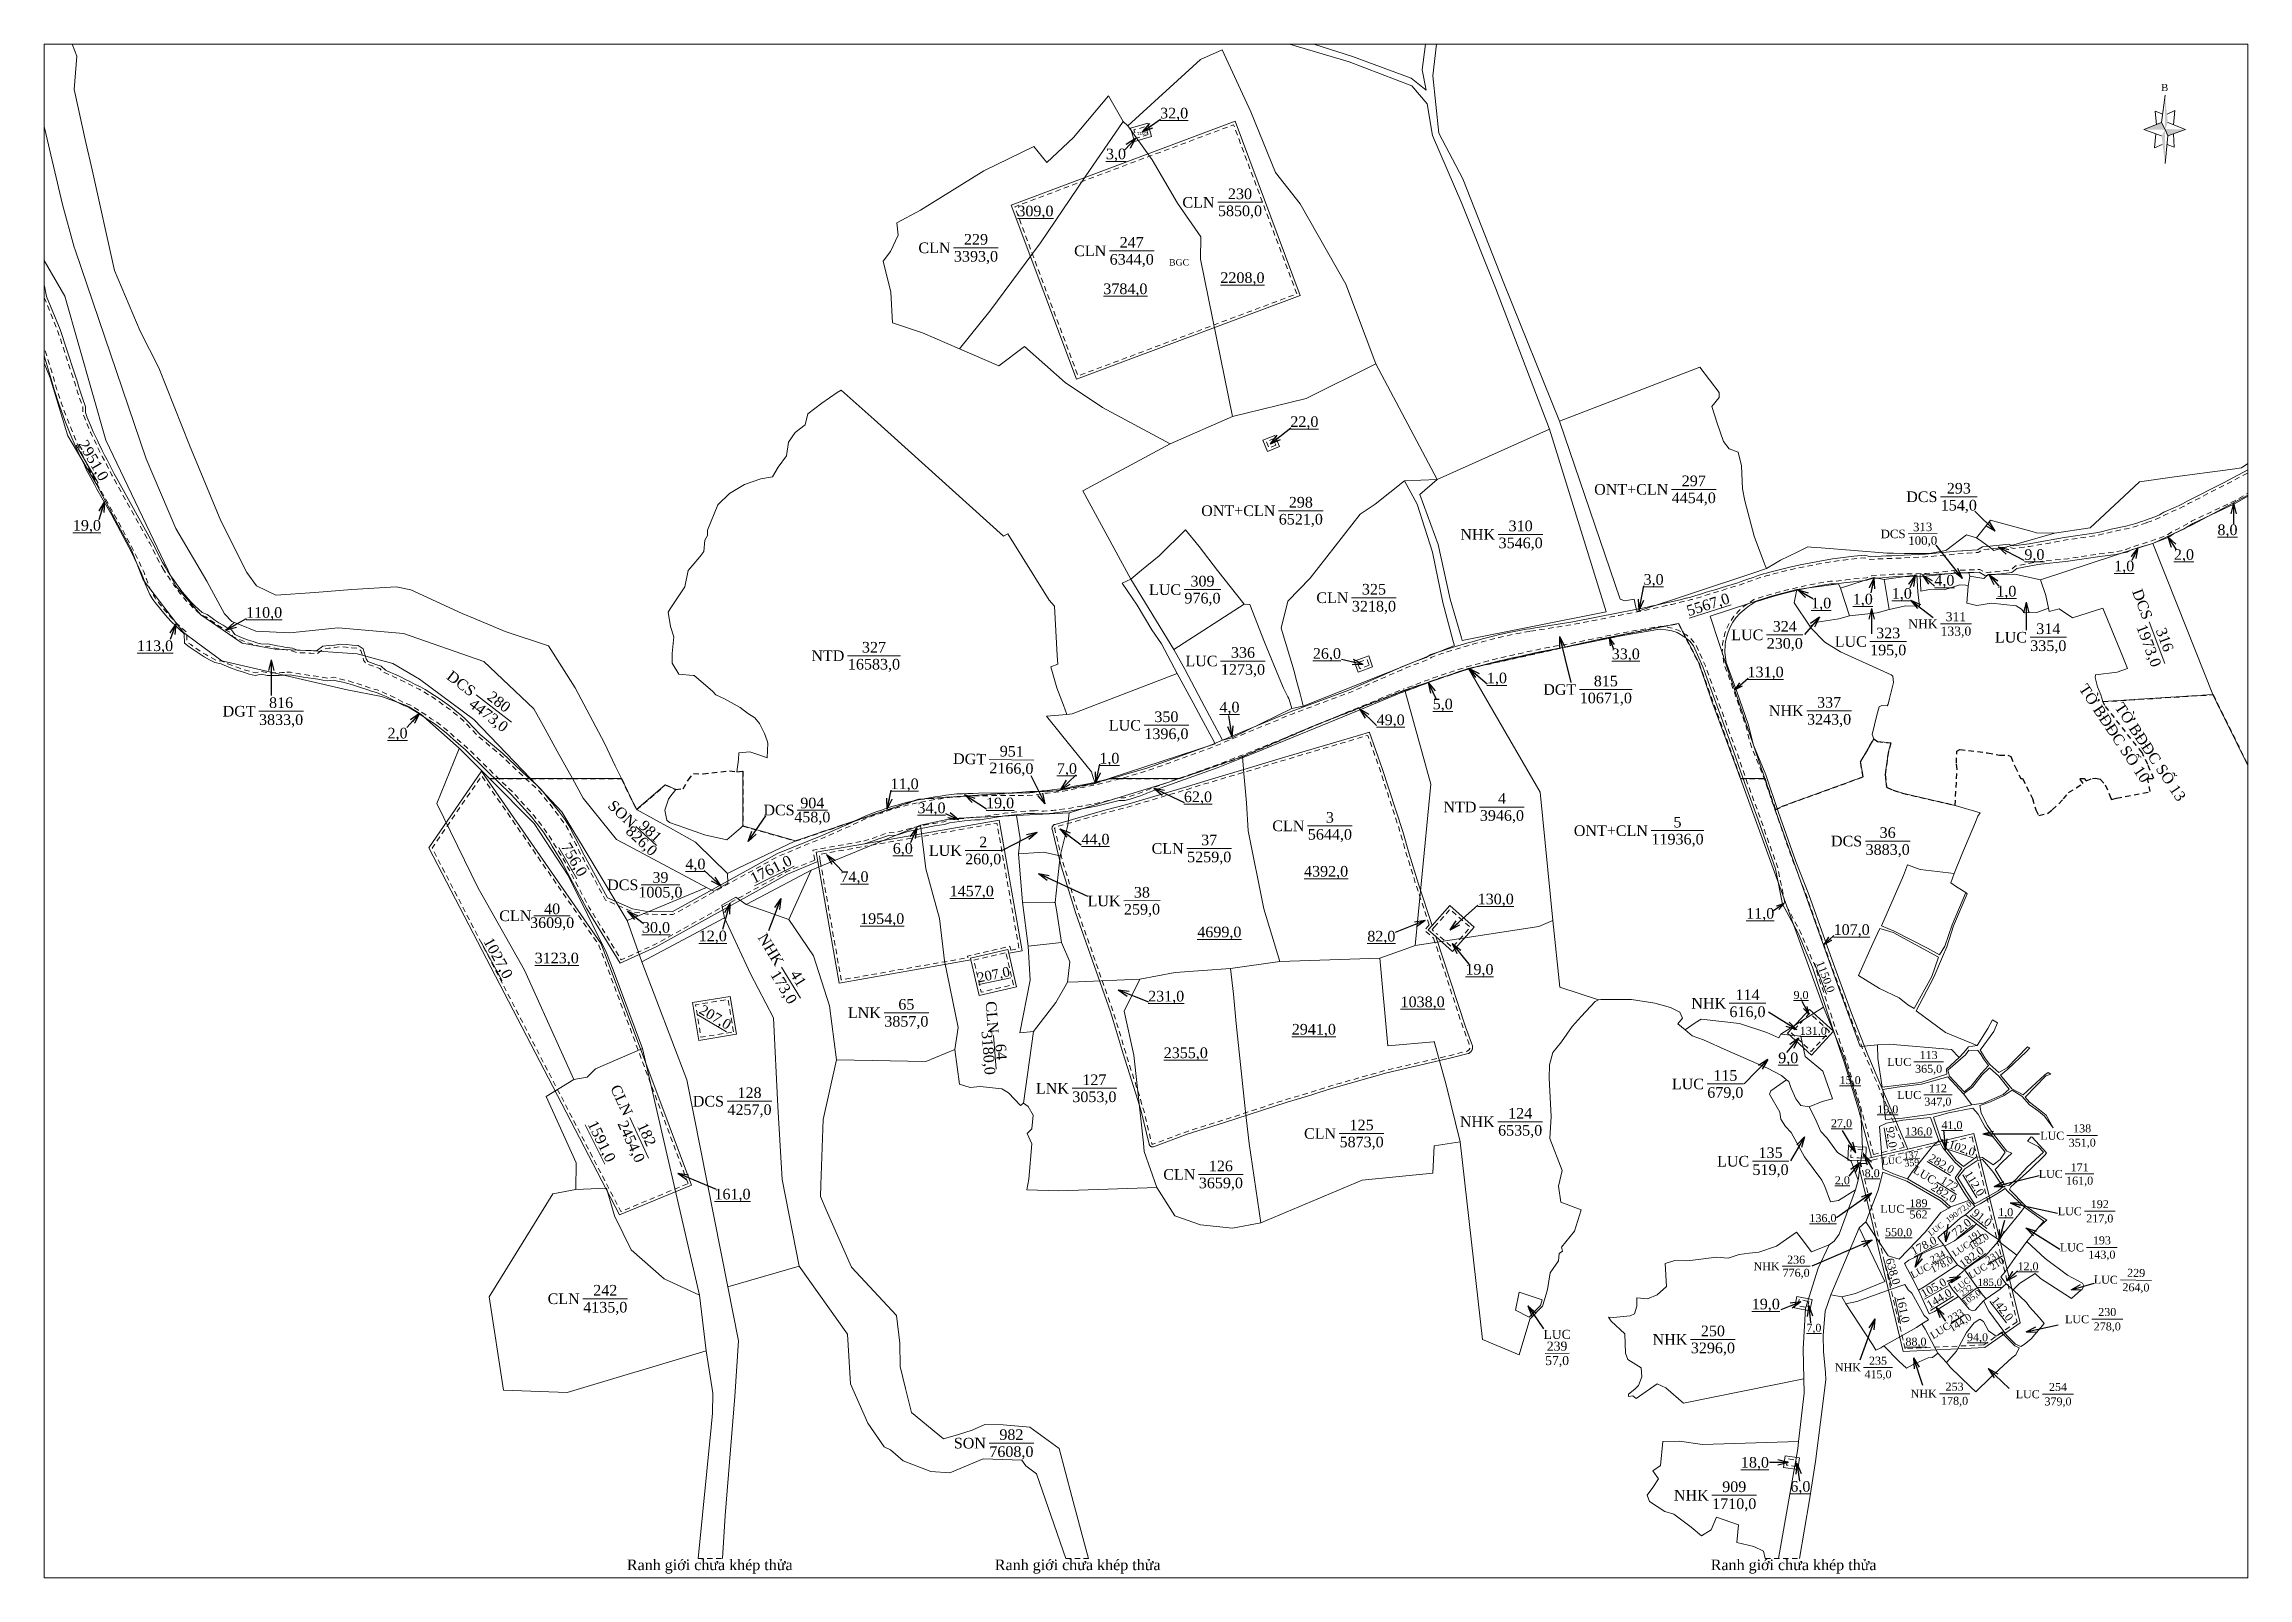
# Model space of a CAD drawing. Header units: metres. Extents: x 547028 to 547858, y 1841699 to 1842277.
import ezdxf
from ezdxf.enums import TextEntityAlignment as Align

# ---------------------------------------------------------------- set-up
doc = ezdxf.new("R2010")
doc.units = ezdxf.units.M
doc.header["$MEASUREMENT"] = 0
doc.linetypes.add('DGN Style 2', pattern=[3.355162, 2.013097, -1.342065])
for name, color, linetype, lineweight in [('Level 1', 7, 'Continuous', 0), ('Level 10', 7, 'Continuous', 0), ('Level 13', 7, 'Continuous', 0), ('Level 14', 7, 'Continuous', 0), ('Level 2', 7, 'Continuous', 0), ('Level 22', 7, 'Continuous', 0), ('Level 23', 7, 'Continuous', 0), ('Level 28', 7, 'Continuous', 0), ('Level 30', 7, 'Continuous', 0), ('Level 34', 7, 'Continuous', 0), ('Level 4', 7, 'Continuous', 0), ('Level 5', 7, 'Continuous', 0), ('Level 6', 7, 'Continuous', 0), ('Level 62', 7, 'Continuous', 0)]:
    doc.layers.add(name, color=color, linetype=linetype, lineweight=lineweight)
doc.styles.add('Style-STANDARD', font='STANDARD.shx')
doc.styles.add('Style-Times New Roman', font='times.ttf')
doc.styles.add('Style-Vntime', font='Vntime.shx')
doc.dimstyles.get("Standard").update_dxf_attribs({"dimtxt": 0.18, "dimasz": 0.18, "dimexe": 0.18, "dimexo": 0.0625, "dimgap": 0.09, "dimtad": 0, "dimtih": 1, "dimtoh": 1, "dimdec": 4, "dimzin": 0, "dimdsep": 46, "dimtxsty": 'Standard', "dimcen": 0.09, "dimadec": 0, "dimazin": 0, "dimtfac": 1, "dimtdec": 4, "dimtofl": 0, "dimtmove": 0, "dimatfit": 3, "dimfxl": 1, "dimtolj": 1, "dimtzin": 0, "dimarcsym": 0})

msp = doc.modelspace()

# ---------------------------------------------------------------- texts
at = {"layer": 'Level 1', "color": 7, "linetype": 'Continuous', "lineweight": 0, "style": 'Style-Times New Roman'}
for s, rotation, p in [('TỜ BĐĐC SỐ 10', 303.71102, (547793.688106, 1842033.926299)), ('TỜ BĐĐC SỐ 13', 303.678284, (547807.184925, 1842026.923113))]:
    msp.add_text(s, height=4, rotation=rotation, dxfattribs=at).set_placement(p)
at = {"layer": 'Level 14', "color": 7, "linetype": 'Continuous', "lineweight": 0, "style": 'Style-Times New Roman'}
for p in [(547247.032519, 1841701.995367), (547385.604494, 1841701.995367), (547655.234238, 1841701.995367)]:
    msp.add_text('Ranh giới chưa khép thửa', height=4, dxfattribs=at).set_placement(p)
at = {"layer": 'Level 28', "color": 1, "lineweight": 0, "style": 'Style-Times New Roman'}
for s, height, p in [('TD22', 1.069944, (547439.121979, 1842242.36409)), ('BGC', 2.421591, (547451.237377, 1842193.194661))]:
    msp.add_text(s, height=height, dxfattribs=at).set_placement(p)
at = {"layer": 'Level 5', "color": 5, "linetype": 'Continuous', "lineweight": 0, "style": 'Style-Times New Roman'}
for s, height, p in [('%%u32,0%%U', 4, (547453.144826, 1842250.576852)), ('%%u3,0%%U', 4, (547431.240765, 1842235.210135)), ('%%u309,0%%U', 4, (547400.912413, 1842213.71855)), ('%%u3784,0%%U', 4, (547434.783912, 1842184.430605)), ('%%u2208,0%%U', 4, (547478.87802, 1842188.636372)), ('%%u22,0%%U', 4, (547502.203424, 1842134.412472)), ('%%u19,0%%U', 4, (547043.676096, 1842095.37476)), ('%%u8,0%%U', 4, (547849.848999, 1842093.696104)), ('%%u9,0%%U', 4, (547777.145585, 1842084.369923)), ('%%u2,0%%U', 4, (547833.455128, 1842084.401271)), ('%%u1,0%%U', 4, (547810.950946, 1842080.061821)), ('%%u3,0%%U', 4, (547633.715992, 1842075.025084)), ('%%u1,0%%U', 4, (547727.192014, 1842069.757536)), ('%%u4,0%%U', 4, (547743.230586, 1842074.698588)), ('%%u1,0%%U', 4, (547766.55553, 1842070.572017)), ('%%u110,0%%U', 4, (547110.412253, 1842062.579797)), ('%%u1,0%%U', 4, (547696.831806, 1842066.105619)), ('%%u1,0%%U', 4, (547712.502373, 1842067.598084)), ('%%u113,0%%U', 4, (547069.350536, 1842050.038593)), ('%%u26,0%%U', 4, (547510.681455, 1842047.134741)), ('%%u33,0%%U', 4, (547623.233727, 1842046.9899)), ('%%u1,0%%U', 4, (547574.710184, 1842037.912107)), ('%%u131,0%%U', 4, (547675.894202, 1842040.157586)), ('%%u4,0%%U', 4, (547473.985652, 1842026.925874)), ('%%u5,0%%U', 4, (547554.29913, 1842028.10929)), ('%%u49,0%%U', 4, (547534.68729, 1842022.136324)), ('%%u2,0%%U', 4, (547160.66432, 1842017.136479)), ('%%u7,0%%U', 4, (547412.763766, 1842003.797659)), ('%%u1,0%%U', 4, (547428.755093, 1842007.698351)), ('%%u11,0%%U', 4, (547351.637819, 1841998.047022)), ('%%u62,0%%U', 4, (547462.126022, 1841993.162814)), ('%%u34,0%%U', 4, (547361.768303, 1841989.000508)), ('%%u19,0%%U', 4, (547387.59661, 1841990.849893)), ('%%u44,0%%U', 4, (547423.518576, 1841977.213667)), ('%%u6,0%%U', 4, (547350.95284, 1841973.782628)), ('%%u4,0%%U', 4, (547272.858506, 1841967.869112)), ('%%u74,0%%U', 4, (547332.762323, 1841963.111887)), ('%%u4392,0%%U', 4, (547510.37541, 1841965.133015)), ('%%u1457,0%%U', 4, (547376.930807, 1841957.681694)), ('%%u130,0%%U', 4, (547574.265398, 1841954.687392)), ('%%u30,0%%U', 4, (547258.008325, 1841944.004682)), ('%%u1954,0%%U', 4, (547343.193226, 1841947.295068)), ('%%u11,0%%U', 4, (547673.861306, 1841949.282291)), ('%%u107,0%%U', 4, (547708.304335, 1841943.166915)), ('%%u12,0%%U', 4, (547279.390656, 1841940.781631)), ('%%u4699,0%%U', 4, (547470.171314, 1841942.272574)), ('%%u82,0%%U', 4, (547531.174249, 1841940.684718)), ('%%u3123,0%%U', 4, (547220.625049, 1841932.467223)), ('%%u19,0%%U', 4, (547568.138399, 1841928.222294)), ('%%u231,0%%U', 4, (547450.144285, 1841918.110096)), ('%%u1038,0%%U', 4, (547546.726477, 1841915.957665)), ('%%u9,0%%U', 3, (547689.237337, 1841918.56186)), ('%%u2941,0%%U', 4, (547505.754935, 1841905.65058)), ('%%u131,0%%U', 3, (547693.860968, 1841905.041394)), ('%%u2355,0%%U', 4, (547457.533892, 1841896.780372)), ('%%u9,0%%U', 4, (547684.419401, 1841894.8726)), ('%%u15,0%%U', 3, (547707.748966, 1841886.4982)), ('%%u27,0%%U', 3, (547704.493443, 1841870.263773)), ('%%u19,0%%U', 3, (547721.911719, 1841875.495367)), ('%%u41,0%%U', 3, (547746.075916, 1841869.565904)), ('%%u136,0%%U', 3, (547733.513507, 1841867.170839)), ('%%u161,0%%U', 4, (547286.814704, 1841843.583333)), ('%%u2,0%%U', 3, (547704.801888, 1841848.793681)), ('%%u8,0%%U', 3, (547716.032503, 1841851.435791)), ('%%u1,0%%U', 3, (547766.318976, 1841836.772377)), ('%%u136,0%%U', 3, (547697.502338, 1841834.53072)), ('%%u550,0%%U', 3, (547725.972118, 1841829.238105)), ('%%u12,0%%U', 3, (547774.731478, 1841816.384845)), ('%%u19,0%%U', 4, (547675.978717, 1841802.200421)), ('%%u185,0%%U', 2.726346, (547760.343845, 1841810.374391)), ('%%u7,0%%U', 3, (547694.083344, 1841793.246354)), ('%%u88,0%%U', 3, (547732.525416, 1841788.007357)), ('%%u94,0%%U', 3, (547755.71244, 1841789.673401)), ('%%u18,0%%U', 4, (547671.870901, 1841742.586033)), ('%%u6,0%%U', 4, (547688.994622, 1841733.523915))]:
    msp.add_text(s, height=height, dxfattribs=at).set_placement(p, align=Align.MIDDLE_CENTER)
for s, height, rotation, p in [('%%u2951,0%%U', 4, 300.207815, (547046.196586, 1842119.842602)), ('%%u5567,0%%U', 4, 17.661919, (547654.20682, 1842065.575635)), ('%%u756,0%%U', 4, 300.217912, (547227.221293, 1841969.564392)), ('%%u1761,0%%U', 4, 26.653163, (547301.308058, 1841965.88286)), ('%%u1027,0%%U', 4, 298.359429, (547198.600935, 1841932.46739)), ('%%u207,0%%U', 3.636364, 11.551276, (547385.133366, 1841926.25654)), ('%%u1150,0%%U', 3, 291.089126, (547698.495351, 1841925.45966)), ('%%u207,0%%U', 3.766819, 329.285839, (547280.343728, 1841910.224903)), ('%%u1591,0%%U', 4, 296.179956, (547237.557739, 1841863.479999)), ('%%u92,0%%U', 3, 279.074844, (547723.264138, 1841864.975158)), ('%%u102,0%%U', 3, 341.827293, (547749.831564, 1841860.842539)), ('%%u282,0%%U', 3, 329.350438, (547742.179942, 1841855.008895)), ('%%u112,0%%U', 3, 301.492098, (547754.596332, 1841847.600767)), ('%%u91,0%%U', 3, 322.352191, (547757.383983, 1841834.712274)), ('%%u72,0%%U', 3, 39.131087, (547749.637398, 1841830.995334)), ('%%u178,0%%U', 3, 27.698998, (547735.437768, 1841824.205539)), ('%%u182,0%%U', 3, 36.594383, (547753.459281, 1841819.867773)), ('%%u638,0%%U', 3, 285.877288, (547723.898711, 1841814.509279)), ('%%u161,0%%U', 3, 282.351301, (547727.701856, 1841800.214429)), ('%%u105,0%%U', 3, 29.724702, (547739.149326, 1841808.355431)), ('%%u144,0%%U', 3, 31.659711, (547741.217671, 1841804.235191)), ('%%u142,0%%U', 3, 308.695367, (547765.10961, 1841800.421637))]:
    msp.add_text(s, height=height, rotation=rotation, dxfattribs=at).set_placement(p, align=Align.MIDDLE_CENTER)

# ---------------------------------------------------------------- blocks, each defined once
blk = doc.blocks.new('N_THUA')
at = {"layer": 'Level 13', "color": 1, "linetype": 'Continuous', "lineweight": 0}
blk.add_line((-2.041552, 0), (6.368448, 0), dxfattribs=at)
at = {"layer": 'Level 13', "color": 5, "linetype": 'Continuous', "lineweight": 0, "style": 'Style-Times New Roman'}
blk.add_text('229', height=2, dxfattribs=at).set_placement((2.163448, 1.6), align=Align.MIDDLE_CENTER)
at = {"layer": 'Level 2', "color": 3, "linetype": 'Continuous', "lineweight": 0, "style": 'Style-Times New Roman'}
blk.add_text('CLN', height=2, dxfattribs=at).set_placement((-2.641552, 0), align=Align.MIDDLE_RIGHT)
at = {"layer": 'Level 4', "color": 1, "linetype": 'Continuous', "lineweight": 0, "style": 'Style-Times New Roman'}
blk.add_text('3393,0', height=2, dxfattribs=at).set_placement((2.163448, -1.6), align=Align.MIDDLE_CENTER)
blk = doc.blocks.new('N_THUA_1')
at = {"layer": 'Level 13', "color": 1, "linetype": 'Continuous', "lineweight": 0}
blk.add_line((-2.042545, 0), (6.367455, 0), dxfattribs=at)
at = {"layer": 'Level 13', "color": 5, "linetype": 'Continuous', "lineweight": 0, "style": 'Style-Times New Roman'}
blk.add_text('247', height=2, dxfattribs=at).set_placement((2.162455, 1.6), align=Align.MIDDLE_CENTER)
at = {"layer": 'Level 2', "color": 3, "linetype": 'Continuous', "lineweight": 0, "style": 'Style-Times New Roman'}
blk.add_text('CLN', height=2, dxfattribs=at).set_placement((-2.642545, 0), align=Align.MIDDLE_RIGHT)
at = {"layer": 'Level 4', "color": 1, "linetype": 'Continuous', "lineweight": 0, "style": 'Style-Times New Roman'}
blk.add_text('6344,0', height=2, dxfattribs=at).set_placement((2.162455, -1.6), align=Align.MIDDLE_CENTER)
blk = doc.blocks.new('N_THUA_2')
at = {"layer": 'Level 13', "color": 1, "linetype": 'Continuous', "lineweight": 0}
blk.add_line((-2.044529, 0), (6.365471, 0), dxfattribs=at)
at = {"layer": 'Level 13', "color": 5, "linetype": 'Continuous', "lineweight": 0, "style": 'Style-Times New Roman'}
blk.add_text('230', height=2, dxfattribs=at).set_placement((2.160471, 1.6), align=Align.MIDDLE_CENTER)
at = {"layer": 'Level 2', "color": 3, "linetype": 'Continuous', "lineweight": 0, "style": 'Style-Times New Roman'}
blk.add_text('CLN', height=2, dxfattribs=at).set_placement((-2.644529, 0), align=Align.MIDDLE_RIGHT)
at = {"layer": 'Level 4', "color": 1, "linetype": 'Continuous', "lineweight": 0, "style": 'Style-Times New Roman'}
blk.add_text('5850,0', height=2, dxfattribs=at).set_placement((2.160471, -1.6), align=Align.MIDDLE_CENTER)
blk = doc.blocks.new('N_THUA_3')
at = {"layer": 'Level 13', "color": 1, "linetype": 'Continuous', "lineweight": 0}
blk.add_line((-3.09375, 0), (6.86825, 0), dxfattribs=at)
at = {"layer": 'Level 13', "color": 5, "linetype": 'Continuous', "lineweight": 0, "style": 'Style-Times New Roman'}
blk.add_text('327', height=2, dxfattribs=at).set_placement((1.88725, 1.6), align=Align.MIDDLE_CENTER)
at = {"layer": 'Level 2', "color": 3, "linetype": 'Continuous', "lineweight": 0, "style": 'Style-Times New Roman'}
blk.add_text('NTD', height=2, dxfattribs=at).set_placement((-3.69375, 0), align=Align.MIDDLE_RIGHT)
at = {"layer": 'Level 4', "color": 1, "linetype": 'Continuous', "lineweight": 0, "style": 'Style-Times New Roman'}
blk.add_text('16583,0', height=2, dxfattribs=at).set_placement((1.88725, -1.6), align=Align.MIDDLE_CENTER)
blk = doc.blocks.new('N_THUA_4')
at = {"layer": 'Level 13', "color": 1, "linetype": 'Continuous', "lineweight": 0}
blk.add_line((-0.814796, 0), (6.041204, 0), dxfattribs=at)
at = {"layer": 'Level 13', "color": 5, "linetype": 'Continuous', "lineweight": 0, "style": 'Style-Times New Roman'}
blk.add_text('309', height=2, dxfattribs=at).set_placement((2.613204, 1.6), align=Align.MIDDLE_CENTER)
at = {"layer": 'Level 2', "color": 3, "linetype": 'Continuous', "lineweight": 0, "style": 'Style-Times New Roman'}
blk.add_text('LUC', height=2, dxfattribs=at).set_placement((-1.414796, 0), align=Align.MIDDLE_RIGHT)
at = {"layer": 'Level 4', "color": 1, "linetype": 'Continuous', "lineweight": 0, "style": 'Style-Times New Roman'}
blk.add_text('976,0', height=2, dxfattribs=at).set_placement((2.613204, -1.6), align=Align.MIDDLE_CENTER)
blk = doc.blocks.new('N_THUA_5')
at = {"layer": 'Level 13', "color": 1, "linetype": 'Continuous', "lineweight": 0}
blk.add_line((-1.777079, 0), (6.632921, 0), dxfattribs=at)
at = {"layer": 'Level 13', "color": 5, "linetype": 'Continuous', "lineweight": 0, "style": 'Style-Times New Roman'}
blk.add_text('909', height=2, dxfattribs=at).set_placement((2.427921, 1.6), align=Align.MIDDLE_CENTER)
at = {"layer": 'Level 2', "color": 3, "linetype": 'Continuous', "lineweight": 0, "style": 'Style-Times New Roman'}
blk.add_text('NHK', height=2, dxfattribs=at).set_placement((-2.377079, 0), align=Align.MIDDLE_RIGHT)
at = {"layer": 'Level 4', "color": 1, "linetype": 'Continuous', "lineweight": 0, "style": 'Style-Times New Roman'}
blk.add_text('1710,0', height=2, dxfattribs=at).set_placement((2.427921, -1.6), align=Align.MIDDLE_CENTER)
blk = doc.blocks.new('N_THUA_6')
at = {"layer": 'Level 13', "color": 1, "linetype": 'Continuous', "lineweight": 0}
blk.add_line((-1.780057, 0), (6.629943, 0), dxfattribs=at)
at = {"layer": 'Level 13', "color": 5, "linetype": 'Continuous', "lineweight": 0, "style": 'Style-Times New Roman'}
blk.add_text('250', height=2, dxfattribs=at).set_placement((2.424943, 1.6), align=Align.MIDDLE_CENTER)
at = {"layer": 'Level 2', "color": 3, "linetype": 'Continuous', "lineweight": 0, "style": 'Style-Times New Roman'}
blk.add_text('NHK', height=2, dxfattribs=at).set_placement((-2.380057, 0), align=Align.MIDDLE_RIGHT)
at = {"layer": 'Level 4', "color": 1, "linetype": 'Continuous', "lineweight": 0, "style": 'Style-Times New Roman'}
blk.add_text('3296,0', height=2, dxfattribs=at).set_placement((2.424943, -1.6), align=Align.MIDDLE_CENTER)
blk = doc.blocks.new('N_THUA_7')
at = {"layer": 'Level 13', "color": 1, "linetype": 'Continuous', "lineweight": 0}
blk.add_line((-1.780057, 0), (6.629943, 0), dxfattribs=at)
at = {"layer": 'Level 13', "color": 5, "linetype": 'Continuous', "lineweight": 0, "style": 'Style-Times New Roman'}
blk.add_text('124', height=2, dxfattribs=at).set_placement((2.424943, 1.6), align=Align.MIDDLE_CENTER)
at = {"layer": 'Level 2', "color": 3, "linetype": 'Continuous', "lineweight": 0, "style": 'Style-Times New Roman'}
blk.add_text('NHK', height=2, dxfattribs=at).set_placement((-2.380057, 0), align=Align.MIDDLE_RIGHT)
at = {"layer": 'Level 4', "color": 1, "linetype": 'Continuous', "lineweight": 0, "style": 'Style-Times New Roman'}
blk.add_text('6535,0', height=2, dxfattribs=at).set_placement((2.424943, -1.6), align=Align.MIDDLE_CENTER)
blk = doc.blocks.new('N_THUA_8')
at = {"layer": 'Level 13', "color": 1, "linetype": 'Continuous', "lineweight": 0}
blk.add_line((-2.038576, 0), (6.371424, 0), dxfattribs=at)
at = {"layer": 'Level 13', "color": 5, "linetype": 'Continuous', "lineweight": 0, "style": 'Style-Times New Roman'}
blk.add_text('125', height=2, dxfattribs=at).set_placement((2.166424, 1.6), align=Align.MIDDLE_CENTER)
at = {"layer": 'Level 2', "color": 3, "linetype": 'Continuous', "lineweight": 0, "style": 'Style-Times New Roman'}
blk.add_text('CLN', height=2, dxfattribs=at).set_placement((-2.638576, 0), align=Align.MIDDLE_RIGHT)
at = {"layer": 'Level 4', "color": 1, "linetype": 'Continuous', "lineweight": 0, "style": 'Style-Times New Roman'}
blk.add_text('5873,0', height=2, dxfattribs=at).set_placement((2.166424, -1.6), align=Align.MIDDLE_CENTER)
blk = doc.blocks.new('N_THUA_9')
at = {"layer": 'Level 13', "color": 1, "linetype": 'Continuous', "lineweight": 0}
blk.add_line((-2.042545, 0), (6.367455, 0), dxfattribs=at)
at = {"layer": 'Level 13', "color": 5, "linetype": 'Continuous', "lineweight": 0, "style": 'Style-Times New Roman'}
blk.add_text('126', height=2, dxfattribs=at).set_placement((2.162455, 1.6), align=Align.MIDDLE_CENTER)
at = {"layer": 'Level 2', "color": 3, "linetype": 'Continuous', "lineweight": 0, "style": 'Style-Times New Roman'}
blk.add_text('CLN', height=2, dxfattribs=at).set_placement((-2.642545, 0), align=Align.MIDDLE_RIGHT)
at = {"layer": 'Level 4', "color": 1, "linetype": 'Continuous', "lineweight": 0, "style": 'Style-Times New Roman'}
blk.add_text('3659,0', height=2, dxfattribs=at).set_placement((2.162455, -1.6), align=Align.MIDDLE_CENTER)
blk = doc.blocks.new('N_THUA_10')
at = {"layer": 'Level 13', "color": 1, "linetype": 'Continuous', "lineweight": 0}
blk.add_line((-2.627409, -0.16383), (1.36987, -2.248015), dxfattribs=at)
at = {"layer": 'Level 13', "color": 5, "linetype": 'Continuous', "lineweight": 0, "style": 'Style-Times New Roman'}
blk.add_text('239', height=1.7, rotation=332.462429, dxfattribs=at).set_placement((0, 0), align=Align.MIDDLE_CENTER)
at = {"layer": 'Level 2', "color": 3, "linetype": 'Continuous', "lineweight": 0, "style": 'Style-Times New Roman'}
blk.add_text('LUC', height=1.7, rotation=332.462429, dxfattribs=at).set_placement((1.02175, 1.959624), align=Align.MIDDLE_CENTER)
at = {"layer": 'Level 4', "color": 1, "linetype": 'Continuous', "lineweight": 0, "style": 'Style-Times New Roman'}
blk.add_text('57,0', height=1.7, rotation=332.462429, dxfattribs=at).set_placement((-1.257538, -2.411845), align=Align.MIDDLE_CENTER)
blk = doc.blocks.new('TerminatorOpen_0.5')
at = {"color": 0, "linetype": 'ByBlock', "lineweight": -2}
for q in [(-1, 0.25), (-1, 0), (-1, -0.25)]:
    blk.add_line((0, 0), q, dxfattribs=at)
blk = doc.blocks.new('N_THUA_11')
at = {"layer": 'Level 13', "color": 1, "linetype": 'Continuous', "lineweight": 0}
blk.add_line((-0.811823, 0), (6.044177, 0), dxfattribs=at)
at = {"layer": 'Level 13', "color": 5, "linetype": 'Continuous', "lineweight": 0, "style": 'Style-Times New Roman'}
blk.add_text('135', height=2, dxfattribs=at).set_placement((2.616177, 1.6), align=Align.MIDDLE_CENTER)
at = {"layer": 'Level 2', "color": 3, "linetype": 'Continuous', "lineweight": 0, "style": 'Style-Times New Roman'}
blk.add_text('LUC', height=2, dxfattribs=at).set_placement((-1.411823, 0), align=Align.MIDDLE_RIGHT)
at = {"layer": 'Level 4', "color": 1, "linetype": 'Continuous', "lineweight": 0, "style": 'Style-Times New Roman'}
blk.add_text('519,0', height=2, dxfattribs=at).set_placement((2.616177, -1.6), align=Align.MIDDLE_CENTER)
blk = doc.blocks.new('N_THUA_12')
at = {"layer": 'Level 13', "color": 1, "linetype": 'Continuous', "lineweight": 0}
blk.add_line((-0.811823, 0), (6.044177, 0), dxfattribs=at)
at = {"layer": 'Level 13', "color": 5, "linetype": 'Continuous', "lineweight": 0, "style": 'Style-Times New Roman'}
blk.add_text('115', height=2, dxfattribs=at).set_placement((2.616177, 1.6), align=Align.MIDDLE_CENTER)
at = {"layer": 'Level 2', "color": 3, "linetype": 'Continuous', "lineweight": 0, "style": 'Style-Times New Roman'}
blk.add_text('LUC', height=2, dxfattribs=at).set_placement((-1.411823, 0), align=Align.MIDDLE_RIGHT)
at = {"layer": 'Level 4', "color": 1, "linetype": 'Continuous', "lineweight": 0, "style": 'Style-Times New Roman'}
blk.add_text('679,0', height=2, dxfattribs=at).set_placement((2.616177, -1.6), align=Align.MIDDLE_CENTER)
blk = doc.blocks.new('N_THUA_13')
at = {"layer": 'Level 13', "color": 1, "linetype": 'Continuous', "lineweight": 0}
blk.add_line((-0.611543, 0), (6.244457, 0), dxfattribs=at)
at = {"layer": 'Level 13', "color": 5, "linetype": 'Continuous', "lineweight": 0, "style": 'Style-Times New Roman'}
blk.add_text('114', height=2, dxfattribs=at).set_placement((2.816457, 1.6), align=Align.MIDDLE_CENTER)
at = {"layer": 'Level 2', "color": 3, "linetype": 'Continuous', "lineweight": 0, "style": 'Style-Times New Roman'}
blk.add_text('NHK', height=2, dxfattribs=at).set_placement((-1.211543, 0), align=Align.MIDDLE_RIGHT)
at = {"layer": 'Level 4', "color": 1, "linetype": 'Continuous', "lineweight": 0, "style": 'Style-Times New Roman'}
blk.add_text('616,0', height=2, dxfattribs=at).set_placement((2.816457, -1.6), align=Align.MIDDLE_CENTER)
blk = doc.blocks.new('N_THUA_14')
at = {"layer": 'Level 13', "color": 1, "linetype": 'Continuous', "lineweight": 0}
blk.add_line((-2.23248, 0), (6.17752, 0), dxfattribs=at)
at = {"layer": 'Level 13', "color": 5, "linetype": 'Continuous', "lineweight": 0, "style": 'Style-Times New Roman'}
blk.add_text('36', height=2, dxfattribs=at).set_placement((1.97252, 1.6), align=Align.MIDDLE_CENTER)
at = {"layer": 'Level 2', "color": 3, "linetype": 'Continuous', "lineweight": 0, "style": 'Style-Times New Roman'}
blk.add_text('DCS', height=2, dxfattribs=at).set_placement((-2.83248, 0), align=Align.MIDDLE_RIGHT)
at = {"layer": 'Level 4', "color": 1, "linetype": 'Continuous', "lineweight": 0, "style": 'Style-Times New Roman'}
blk.add_text('3883,0', height=2, dxfattribs=at).set_placement((1.97252, -1.6), align=Align.MIDDLE_CENTER)
blk = doc.blocks.new('N_THUA_15')
at = {"layer": 'Level 13', "color": 1, "linetype": 'Continuous', "lineweight": 0}
blk.add_line((-0.231558, 0), (9.730442, 0), dxfattribs=at)
at = {"layer": 'Level 13', "color": 5, "linetype": 'Continuous', "lineweight": 0, "style": 'Style-Times New Roman'}
blk.add_text('5', height=2, dxfattribs=at).set_placement((4.749442, 1.6), align=Align.MIDDLE_CENTER)
at = {"layer": 'Level 2', "color": 3, "linetype": 'Continuous', "lineweight": 0, "style": 'Style-Times New Roman'}
blk.add_text('ONT+CLN', height=2, dxfattribs=at).set_placement((-0.831558, 0), align=Align.MIDDLE_RIGHT)
at = {"layer": 'Level 4', "color": 1, "linetype": 'Continuous', "lineweight": 0, "style": 'Style-Times New Roman'}
blk.add_text('11936,0', height=2, dxfattribs=at).set_placement((4.749442, -1.6), align=Align.MIDDLE_CENTER)
blk = doc.blocks.new('N_THUA_16')
at = {"layer": 'Level 13', "color": 1, "linetype": 'Continuous', "lineweight": 0}
blk.add_line((-2.699188, 0), (5.710812, 0), dxfattribs=at)
at = {"layer": 'Level 13', "color": 5, "linetype": 'Continuous', "lineweight": 0, "style": 'Style-Times New Roman'}
blk.add_text('4', height=2, dxfattribs=at).set_placement((1.505812, 1.6), align=Align.MIDDLE_CENTER)
at = {"layer": 'Level 2', "color": 3, "linetype": 'Continuous', "lineweight": 0, "style": 'Style-Times New Roman'}
blk.add_text('NTD', height=2, dxfattribs=at).set_placement((-3.299188, 0), align=Align.MIDDLE_RIGHT)
at = {"layer": 'Level 4', "color": 1, "linetype": 'Continuous', "lineweight": 0, "style": 'Style-Times New Roman'}
blk.add_text('3946,0', height=2, dxfattribs=at).set_placement((1.505812, -1.6), align=Align.MIDDLE_CENTER)
blk = doc.blocks.new('N_THUA_17')
at = {"layer": 'Level 13', "color": 1, "linetype": 'Continuous', "lineweight": 0}
blk.add_line((-2.812041, 0), (5.597959, 0), dxfattribs=at)
at = {"layer": 'Level 13', "color": 5, "linetype": 'Continuous', "lineweight": 0, "style": 'Style-Times New Roman'}
blk.add_text('3', height=2, dxfattribs=at).set_placement((1.392959, 1.6), align=Align.MIDDLE_CENTER)
at = {"layer": 'Level 2', "color": 3, "linetype": 'Continuous', "lineweight": 0, "style": 'Style-Times New Roman'}
blk.add_text('CLN', height=2, dxfattribs=at).set_placement((-3.412041, 0), align=Align.MIDDLE_RIGHT)
at = {"layer": 'Level 4', "color": 1, "linetype": 'Continuous', "lineweight": 0, "style": 'Style-Times New Roman'}
blk.add_text('5644,0', height=2, dxfattribs=at).set_placement((1.392959, -1.6), align=Align.MIDDLE_CENTER)
blk = doc.blocks.new('N_THUA_18')
at = {"layer": 'Level 13', "color": 1, "linetype": 'Continuous', "lineweight": 0}
blk.add_line((-2.427271, 0), (5.982729, 0), dxfattribs=at)
at = {"layer": 'Level 13', "color": 5, "linetype": 'Continuous', "lineweight": 0, "style": 'Style-Times New Roman'}
blk.add_text('37', height=2, dxfattribs=at).set_placement((1.777729, 1.6), align=Align.MIDDLE_CENTER)
at = {"layer": 'Level 2', "color": 3, "linetype": 'Continuous', "lineweight": 0, "style": 'Style-Times New Roman'}
blk.add_text('CLN', height=2, dxfattribs=at).set_placement((-3.027271, 0), align=Align.MIDDLE_RIGHT)
at = {"layer": 'Level 4', "color": 1, "linetype": 'Continuous', "lineweight": 0, "style": 'Style-Times New Roman'}
blk.add_text('5259,0', height=2, dxfattribs=at).set_placement((1.777729, -1.6), align=Align.MIDDLE_CENTER)
blk = doc.blocks.new('N_THUA_19')
at = {"layer": 'Level 13', "color": 1, "linetype": 'Continuous', "lineweight": 0}
blk.add_line((-2.008813, 0), (6.401187, 0), dxfattribs=at)
at = {"layer": 'Level 13', "color": 5, "linetype": 'Continuous', "lineweight": 0, "style": 'Style-Times New Roman'}
blk.add_text('127', height=2, dxfattribs=at).set_placement((2.196187, 1.6), align=Align.MIDDLE_CENTER)
at = {"layer": 'Level 2', "color": 3, "linetype": 'Continuous', "lineweight": 0, "style": 'Style-Times New Roman'}
blk.add_text('LNK', height=2, dxfattribs=at).set_placement((-2.608813, 0), align=Align.MIDDLE_RIGHT)
at = {"layer": 'Level 4', "color": 1, "linetype": 'Continuous', "lineweight": 0, "style": 'Style-Times New Roman'}
blk.add_text('3053,0', height=2, dxfattribs=at).set_placement((2.196187, -1.6), align=Align.MIDDLE_CENTER)
blk = doc.blocks.new('N_THUA_20')
at = {"layer": 'Level 13', "color": 1, "linetype": 'Continuous', "lineweight": 0}
blk.add_line((-2.429749, 0), (5.980251, 0), dxfattribs=at)
at = {"layer": 'Level 13', "color": 5, "linetype": 'Continuous', "lineweight": 0, "style": 'Style-Times New Roman'}
blk.add_text('64', height=2.666793, dxfattribs=at).set_placement((1.775251, 1.6), align=Align.MIDDLE_CENTER)
at = {"layer": 'Level 2', "color": 3, "linetype": 'Continuous', "lineweight": 0, "style": 'Style-Times New Roman'}
blk.add_text('CLN', height=2.666793, dxfattribs=at).set_placement((-3.029749, 0), align=Align.MIDDLE_RIGHT)
at = {"layer": 'Level 4', "color": 1, "linetype": 'Continuous', "lineweight": 0, "style": 'Style-Times New Roman'}
blk.add_text('3180,0', height=2.666793, dxfattribs=at).set_placement((1.775251, -1.6), align=Align.MIDDLE_CENTER)
blk = doc.blocks.new('N_THUA_21')
at = {"layer": 'Level 13', "color": 1, "linetype": 'Continuous', "lineweight": 0}
blk.add_line((-2.390106, 0), (6.019894, 0), dxfattribs=at)
at = {"layer": 'Level 13', "color": 5, "linetype": 'Continuous', "lineweight": 0, "style": 'Style-Times New Roman'}
blk.add_text('65', height=2, dxfattribs=at).set_placement((1.814894, 1.6), align=Align.MIDDLE_CENTER)
at = {"layer": 'Level 2', "color": 3, "linetype": 'Continuous', "lineweight": 0, "style": 'Style-Times New Roman'}
blk.add_text('LNK', height=2, dxfattribs=at).set_placement((-2.990106, 0), align=Align.MIDDLE_RIGHT)
at = {"layer": 'Level 4', "color": 1, "linetype": 'Continuous', "lineweight": 0, "style": 'Style-Times New Roman'}
blk.add_text('3857,0', height=2, dxfattribs=at).set_placement((1.814894, -1.6), align=Align.MIDDLE_CENTER)
blk = doc.blocks.new('N_THUA_22')
at = {"layer": 'Level 13', "color": 1, "linetype": 'Continuous', "lineweight": 0}
blk.add_line((-1.816289, 0), (6.593711, 0), dxfattribs=at)
at = {"layer": 'Level 13', "color": 5, "linetype": 'Continuous', "lineweight": 0, "style": 'Style-Times New Roman'}
blk.add_text('982', height=2, dxfattribs=at).set_placement((2.388711, 1.6), align=Align.MIDDLE_CENTER)
at = {"layer": 'Level 2', "color": 3, "linetype": 'Continuous', "lineweight": 0, "style": 'Style-Times New Roman'}
blk.add_text('SON', height=2, dxfattribs=at).set_placement((-2.416289, 0), align=Align.MIDDLE_RIGHT)
at = {"layer": 'Level 4', "color": 1, "linetype": 'Continuous', "lineweight": 0, "style": 'Style-Times New Roman'}
blk.add_text('7608,0', height=2, dxfattribs=at).set_placement((2.388711, -1.6), align=Align.MIDDLE_CENTER)
blk = doc.blocks.new('N_THUA_23')
at = {"layer": 'Level 13', "color": 1, "linetype": 'Continuous', "lineweight": 0}
blk.add_line((-1.846563, 0), (6.563437, 0), dxfattribs=at)
at = {"layer": 'Level 13', "color": 5, "linetype": 'Continuous', "lineweight": 0, "style": 'Style-Times New Roman'}
blk.add_text('128', height=2, dxfattribs=at).set_placement((2.358437, 1.6), align=Align.MIDDLE_CENTER)
at = {"layer": 'Level 2', "color": 3, "linetype": 'Continuous', "lineweight": 0, "style": 'Style-Times New Roman'}
blk.add_text('DCS', height=2, dxfattribs=at).set_placement((-2.446563, 0), align=Align.MIDDLE_RIGHT)
at = {"layer": 'Level 4', "color": 1, "linetype": 'Continuous', "lineweight": 0, "style": 'Style-Times New Roman'}
blk.add_text('4257,0', height=2, dxfattribs=at).set_placement((2.358437, -1.6), align=Align.MIDDLE_CENTER)
blk = doc.blocks.new('N_THUA_24')
at = {"layer": 'Level 13', "color": 1, "linetype": 'Continuous', "lineweight": 0}
blk.add_line((-2.047505, 0), (6.362495, 0), dxfattribs=at)
at = {"layer": 'Level 13', "color": 5, "linetype": 'Continuous', "lineweight": 0, "style": 'Style-Times New Roman'}
blk.add_text('242', height=2, dxfattribs=at).set_placement((2.157495, 1.6), align=Align.MIDDLE_CENTER)
at = {"layer": 'Level 2', "color": 3, "linetype": 'Continuous', "lineweight": 0, "style": 'Style-Times New Roman'}
blk.add_text('CLN', height=2, dxfattribs=at).set_placement((-2.647505, 0), align=Align.MIDDLE_RIGHT)
at = {"layer": 'Level 4', "color": 1, "linetype": 'Continuous', "lineweight": 0, "style": 'Style-Times New Roman'}
blk.add_text('4135,0', height=2, dxfattribs=at).set_placement((2.157495, -1.6), align=Align.MIDDLE_CENTER)
blk = doc.blocks.new('N_THUA_25')
at = {"layer": 'Level 13', "color": 1, "linetype": 'Continuous', "lineweight": 0}
blk.add_line((-2.047505, 0), (6.362495, 0), dxfattribs=at)
at = {"layer": 'Level 13', "color": 5, "linetype": 'Continuous', "lineweight": 0, "style": 'Style-Times New Roman'}
blk.add_text('182', height=2, dxfattribs=at).set_placement((2.157495, 1.6), align=Align.MIDDLE_CENTER)
at = {"layer": 'Level 2', "color": 3, "linetype": 'Continuous', "lineweight": 0, "style": 'Style-Times New Roman'}
blk.add_text('CLN', height=2, dxfattribs=at).set_placement((-2.647505, 0), align=Align.MIDDLE_RIGHT)
at = {"layer": 'Level 4', "color": 1, "linetype": 'Continuous', "lineweight": 0, "style": 'Style-Times New Roman'}
blk.add_text('2454,0', height=2, dxfattribs=at).set_placement((2.157495, -1.6), align=Align.MIDDLE_CENTER)
blk = doc.blocks.new('N_THUA_26')
at = {"layer": 'Level 13', "color": 1, "linetype": 'Continuous', "lineweight": 0}
blk.add_line((-2.429253, 0), (5.980747, 0), dxfattribs=at)
at = {"layer": 'Level 13', "color": 5, "linetype": 'Continuous', "lineweight": 0, "style": 'Style-Times New Roman'}
blk.add_text('40', height=2.459234, dxfattribs=at).set_placement((1.775747, 1.6), align=Align.MIDDLE_CENTER)
at = {"layer": 'Level 2', "color": 3, "linetype": 'Continuous', "lineweight": 0, "style": 'Style-Times New Roman'}
blk.add_text('CLN', height=2.459234, dxfattribs=at).set_placement((-3.029253, 0), align=Align.MIDDLE_RIGHT)
at = {"layer": 'Level 4', "color": 1, "linetype": 'Continuous', "lineweight": 0, "style": 'Style-Times New Roman'}
blk.add_text('3609,0', height=2.459234, dxfattribs=at).set_placement((1.775747, -1.6), align=Align.MIDDLE_CENTER)
blk = doc.blocks.new('N_THUA_27')
at = {"layer": 'Level 13', "color": 1, "linetype": 'Continuous', "lineweight": 0}
blk.add_line((-2.231984, 0), (6.178016, 0), dxfattribs=at)
at = {"layer": 'Level 13', "color": 5, "linetype": 'Continuous', "lineweight": 0, "style": 'Style-Times New Roman'}
blk.add_text('39', height=2.311764, dxfattribs=at).set_placement((1.973016, 1.6), align=Align.MIDDLE_CENTER)
at = {"layer": 'Level 2', "color": 3, "linetype": 'Continuous', "lineweight": 0, "style": 'Style-Times New Roman'}
blk.add_text('DCS', height=2.311764, dxfattribs=at).set_placement((-2.831984, 0), align=Align.MIDDLE_RIGHT)
at = {"layer": 'Level 4', "color": 1, "linetype": 'Continuous', "lineweight": 0, "style": 'Style-Times New Roman'}
blk.add_text('1005,0', height=2.311764, dxfattribs=at).set_placement((1.973016, -1.6), align=Align.MIDDLE_CENTER)
blk = doc.blocks.new('N_THUA_28')
at = {"layer": 'Level 13', "color": 1, "linetype": 'Continuous', "lineweight": 0}
blk.add_line((-1.89966, 0), (6.51034, 0), dxfattribs=at)
at = {"layer": 'Level 13', "color": 5, "linetype": 'Continuous', "lineweight": 0, "style": 'Style-Times New Roman'}
blk.add_text('951', height=2, dxfattribs=at).set_placement((2.30534, 1.6), align=Align.MIDDLE_CENTER)
at = {"layer": 'Level 2', "color": 3, "linetype": 'Continuous', "lineweight": 0, "style": 'Style-Times New Roman'}
blk.add_text('DGT', height=2, dxfattribs=at).set_placement((-2.49966, 0), align=Align.MIDDLE_RIGHT)
at = {"layer": 'Level 4', "color": 1, "linetype": 'Continuous', "lineweight": 0, "style": 'Style-Times New Roman'}
blk.add_text('2166,0', height=2, dxfattribs=at).set_placement((2.30534, -1.6), align=Align.MIDDLE_CENTER)
blk = doc.blocks.new('N_THUA_29')
at = {"layer": 'Level 13', "color": 1, "linetype": 'Continuous', "lineweight": 0}
blk.add_line((-0.680959, 0), (6.175041, 0), dxfattribs=at)
at = {"layer": 'Level 13', "color": 5, "linetype": 'Continuous', "lineweight": 0, "style": 'Style-Times New Roman'}
blk.add_text('904', height=2.417711, dxfattribs=at).set_placement((2.747041, 1.6), align=Align.MIDDLE_CENTER)
at = {"layer": 'Level 2', "color": 3, "linetype": 'Continuous', "lineweight": 0, "style": 'Style-Times New Roman'}
blk.add_text('DCS', height=2.417711, dxfattribs=at).set_placement((-1.280959, 0), align=Align.MIDDLE_RIGHT)
at = {"layer": 'Level 4', "color": 1, "linetype": 'Continuous', "lineweight": 0, "style": 'Style-Times New Roman'}
blk.add_text('458,0', height=2.417711, dxfattribs=at).set_placement((2.747041, -1.6), align=Align.MIDDLE_CENTER)
blk = doc.blocks.new('N_THUA_30')
at = {"layer": 'Level 13', "color": 1, "linetype": 'Continuous', "lineweight": 0}
blk.add_line((-1.986488, 0), (6.423512, 0), dxfattribs=at)
at = {"layer": 'Level 13', "color": 5, "linetype": 'Continuous', "lineweight": 0, "style": 'Style-Times New Roman'}
blk.add_text('350', height=2, dxfattribs=at).set_placement((2.218512, 1.6), align=Align.MIDDLE_CENTER)
at = {"layer": 'Level 2', "color": 3, "linetype": 'Continuous', "lineweight": 0, "style": 'Style-Times New Roman'}
blk.add_text('LUC', height=2, dxfattribs=at).set_placement((-2.586488, 0), align=Align.MIDDLE_RIGHT)
at = {"layer": 'Level 4', "color": 1, "linetype": 'Continuous', "lineweight": 0, "style": 'Style-Times New Roman'}
blk.add_text('1396,0', height=2, dxfattribs=at).set_placement((2.218512, -1.6), align=Align.MIDDLE_CENTER)
blk = doc.blocks.new('N_THUA_31')
at = {"layer": 'Level 13', "color": 1, "linetype": 'Continuous', "lineweight": 0}
blk.add_line((-1.984504, 0), (6.425496, 0), dxfattribs=at)
at = {"layer": 'Level 13', "color": 5, "linetype": 'Continuous', "lineweight": 0, "style": 'Style-Times New Roman'}
blk.add_text('336', height=2, dxfattribs=at).set_placement((2.220496, 1.6), align=Align.MIDDLE_CENTER)
at = {"layer": 'Level 2', "color": 3, "linetype": 'Continuous', "lineweight": 0, "style": 'Style-Times New Roman'}
blk.add_text('LUC', height=2, dxfattribs=at).set_placement((-2.584504, 0), align=Align.MIDDLE_RIGHT)
at = {"layer": 'Level 4', "color": 1, "linetype": 'Continuous', "lineweight": 0, "style": 'Style-Times New Roman'}
blk.add_text('1273,0', height=2, dxfattribs=at).set_placement((2.220496, -1.6), align=Align.MIDDLE_CENTER)
blk = doc.blocks.new('N_THUA_32')
at = {"layer": 'Level 13', "color": 1, "linetype": 'Continuous', "lineweight": 0}
blk.add_line((1.704687, 0), (10.114687, 0), dxfattribs=at)
at = {"layer": 'Level 13', "color": 5, "linetype": 'Continuous', "lineweight": 0, "style": 'Style-Times New Roman'}
blk.add_text('298', height=2, dxfattribs=at).set_placement((5.909687, 1.6), align=Align.MIDDLE_CENTER)
at = {"layer": 'Level 2', "color": 3, "linetype": 'Continuous', "lineweight": 0, "style": 'Style-Times New Roman'}
blk.add_text('ONT+CLN', height=2, dxfattribs=at).set_placement((1.104687, 0), align=Align.MIDDLE_RIGHT)
at = {"layer": 'Level 4', "color": 1, "linetype": 'Continuous', "lineweight": 0, "style": 'Style-Times New Roman'}
blk.add_text('6521,0', height=2, dxfattribs=at).set_placement((5.909687, -1.6), align=Align.MIDDLE_CENTER)
blk = doc.blocks.new('N_THUA_33')
at = {"layer": 'Level 13', "color": 1, "linetype": 'Continuous', "lineweight": 0}
blk.add_line((-2.038576, 0), (6.371424, 0), dxfattribs=at)
at = {"layer": 'Level 13', "color": 5, "linetype": 'Continuous', "lineweight": 0, "style": 'Style-Times New Roman'}
blk.add_text('325', height=2, dxfattribs=at).set_placement((2.166424, 1.6), align=Align.MIDDLE_CENTER)
at = {"layer": 'Level 2', "color": 3, "linetype": 'Continuous', "lineweight": 0, "style": 'Style-Times New Roman'}
blk.add_text('CLN', height=2, dxfattribs=at).set_placement((-2.638576, 0), align=Align.MIDDLE_RIGHT)
at = {"layer": 'Level 4', "color": 1, "linetype": 'Continuous', "lineweight": 0, "style": 'Style-Times New Roman'}
blk.add_text('3218,0', height=2, dxfattribs=at).set_placement((2.166424, -1.6), align=Align.MIDDLE_CENTER)
blk = doc.blocks.new('N_THUA_34')
at = {"layer": 'Level 13', "color": 1, "linetype": 'Continuous', "lineweight": 0}
blk.add_line((-1.780057, 0), (6.629943, 0), dxfattribs=at)
at = {"layer": 'Level 13', "color": 5, "linetype": 'Continuous', "lineweight": 0, "style": 'Style-Times New Roman'}
blk.add_text('310', height=2, dxfattribs=at).set_placement((2.424943, 1.6), align=Align.MIDDLE_CENTER)
at = {"layer": 'Level 2', "color": 3, "linetype": 'Continuous', "lineweight": 0, "style": 'Style-Times New Roman'}
blk.add_text('NHK', height=2, dxfattribs=at).set_placement((-2.380057, 0), align=Align.MIDDLE_RIGHT)
at = {"layer": 'Level 4', "color": 1, "linetype": 'Continuous', "lineweight": 0, "style": 'Style-Times New Roman'}
blk.add_text('3546,0', height=2, dxfattribs=at).set_placement((2.424943, -1.6), align=Align.MIDDLE_CENTER)
blk = doc.blocks.new('N_THUA_35')
at = {"layer": 'Level 13', "color": 1, "linetype": 'Continuous', "lineweight": 0}
blk.add_line((1.70369, 0), (10.11369, 0), dxfattribs=at)
at = {"layer": 'Level 13', "color": 5, "linetype": 'Continuous', "lineweight": 0, "style": 'Style-Times New Roman'}
blk.add_text('297', height=2, dxfattribs=at).set_placement((5.90869, 1.6), align=Align.MIDDLE_CENTER)
at = {"layer": 'Level 2', "color": 3, "linetype": 'Continuous', "lineweight": 0, "style": 'Style-Times New Roman'}
blk.add_text('ONT+CLN', height=2, dxfattribs=at).set_placement((1.10369, 0), align=Align.MIDDLE_RIGHT)
at = {"layer": 'Level 4', "color": 1, "linetype": 'Continuous', "lineweight": 0, "style": 'Style-Times New Roman'}
blk.add_text('4454,0', height=2, dxfattribs=at).set_placement((5.90869, -1.6), align=Align.MIDDLE_CENTER)
blk = doc.blocks.new('N_THUA_36')
at = {"layer": 'Level 13', "color": 1, "linetype": 'Continuous', "lineweight": 0}
blk.add_line((-1.778072, 0), (6.631928, 0), dxfattribs=at)
at = {"layer": 'Level 13', "color": 5, "linetype": 'Continuous', "lineweight": 0, "style": 'Style-Times New Roman'}
blk.add_text('337', height=2, dxfattribs=at).set_placement((2.426928, 1.6), align=Align.MIDDLE_CENTER)
at = {"layer": 'Level 2', "color": 3, "linetype": 'Continuous', "lineweight": 0, "style": 'Style-Times New Roman'}
blk.add_text('NHK', height=2, dxfattribs=at).set_placement((-2.378072, 0), align=Align.MIDDLE_RIGHT)
at = {"layer": 'Level 4', "color": 1, "linetype": 'Continuous', "lineweight": 0, "style": 'Style-Times New Roman'}
blk.add_text('3243,0', height=2, dxfattribs=at).set_placement((2.426928, -1.6), align=Align.MIDDLE_CENTER)
blk = doc.blocks.new('N_THUA_37')
at = {"layer": 'Level 13', "color": 1, "linetype": 'Continuous', "lineweight": 0}
blk.add_line((-1.847555, 0), (6.562445, 0), dxfattribs=at)
at = {"layer": 'Level 13', "color": 5, "linetype": 'Continuous', "lineweight": 0, "style": 'Style-Times New Roman'}
blk.add_text('316', height=2, dxfattribs=at).set_placement((2.357445, 1.6), align=Align.MIDDLE_CENTER)
at = {"layer": 'Level 2', "color": 3, "linetype": 'Continuous', "lineweight": 0, "style": 'Style-Times New Roman'}
blk.add_text('DCS', height=2, dxfattribs=at).set_placement((-2.447555, 0), align=Align.MIDDLE_RIGHT)
at = {"layer": 'Level 4', "color": 1, "linetype": 'Continuous', "lineweight": 0, "style": 'Style-Times New Roman'}
blk.add_text('1973,0', height=2, dxfattribs=at).set_placement((2.357445, -1.6), align=Align.MIDDLE_CENTER)
blk = doc.blocks.new('N_THUA_38')
at = {"layer": 'Level 13', "color": 1, "linetype": 'Continuous', "lineweight": 0}
blk.add_line((-0.815787, 0), (6.040213, 0), dxfattribs=at)
at = {"layer": 'Level 13', "color": 5, "linetype": 'Continuous', "lineweight": 0, "style": 'Style-Times New Roman'}
blk.add_text('113', height=1.850329, dxfattribs=at).set_placement((2.612213, 1.6), align=Align.MIDDLE_CENTER)
at = {"layer": 'Level 2', "color": 3, "linetype": 'Continuous', "lineweight": 0, "style": 'Style-Times New Roman'}
blk.add_text('LUC', height=1.850329, dxfattribs=at).set_placement((-1.415787, 0), align=Align.MIDDLE_RIGHT)
at = {"layer": 'Level 4', "color": 1, "linetype": 'Continuous', "lineweight": 0, "style": 'Style-Times New Roman'}
blk.add_text('365,0', height=1.850329, dxfattribs=at).set_placement((2.612213, -1.6), align=Align.MIDDLE_CENTER)
blk = doc.blocks.new('N_THUA_39')
at = {"layer": 'Level 13', "color": 1, "linetype": 'Continuous', "lineweight": 0}
blk.add_line((-0.820743, 0), (6.035257, 0), dxfattribs=at)
at = {"layer": 'Level 13', "color": 5, "linetype": 'Continuous', "lineweight": 0, "style": 'Style-Times New Roman'}
blk.add_text('112', height=1.925284, dxfattribs=at).set_placement((2.607257, 1.6), align=Align.MIDDLE_CENTER)
at = {"layer": 'Level 2', "color": 3, "linetype": 'Continuous', "lineweight": 0, "style": 'Style-Times New Roman'}
blk.add_text('LUC', height=1.925284, dxfattribs=at).set_placement((-1.420743, 0), align=Align.MIDDLE_RIGHT)
at = {"layer": 'Level 4', "color": 1, "linetype": 'Continuous', "lineweight": 0, "style": 'Style-Times New Roman'}
blk.add_text('347,0', height=1.925284, dxfattribs=at).set_placement((2.607257, -1.6), align=Align.MIDDLE_CENTER)
blk = doc.blocks.new('N_THUA_40')
at = {"layer": 'Level 13', "color": 1, "linetype": 'Continuous', "lineweight": 0}
blk.add_line((-0.814796, 0), (6.041204, 0), dxfattribs=at)
at = {"layer": 'Level 13', "color": 5, "linetype": 'Continuous', "lineweight": 0, "style": 'Style-Times New Roman'}
blk.add_text('138', height=1.794959, dxfattribs=at).set_placement((2.613204, 1.6), align=Align.MIDDLE_CENTER)
at = {"layer": 'Level 2', "color": 3, "linetype": 'Continuous', "lineweight": 0, "style": 'Style-Times New Roman'}
blk.add_text('LUC', height=1.794959, dxfattribs=at).set_placement((-1.414796, 0), align=Align.MIDDLE_RIGHT)
at = {"layer": 'Level 4', "color": 1, "linetype": 'Continuous', "lineweight": 0, "style": 'Style-Times New Roman'}
blk.add_text('351,0', height=1.794959, dxfattribs=at).set_placement((2.613204, -1.6), align=Align.MIDDLE_CENTER)
blk = doc.blocks.new('N_THUA_41')
at = {"layer": 'Level 13', "color": 1, "linetype": 'Continuous', "lineweight": 0}
blk.add_line((-0.861673, 0), (5.652327, 0), dxfattribs=at)
at = {"layer": 'Level 13', "color": 5, "linetype": 'Continuous', "lineweight": 0, "style": 'Style-Times New Roman'}
blk.add_text('171', height=1.81238, dxfattribs=at).set_placement((2.395327, 1.52), align=Align.MIDDLE_CENTER)
at = {"layer": 'Level 2', "color": 3, "linetype": 'Continuous', "lineweight": 0, "style": 'Style-Times New Roman'}
blk.add_text('LUC', height=1.81238, dxfattribs=at).set_placement((-1.431673, 0), align=Align.MIDDLE_RIGHT)
at = {"layer": 'Level 4', "color": 1, "linetype": 'Continuous', "lineweight": 0, "style": 'Style-Times New Roman'}
blk.add_text('161,0', height=1.81238, dxfattribs=at).set_placement((2.395327, -1.52), align=Align.MIDDLE_CENTER)
blk = doc.blocks.new('N_THUA_42')
at = {"layer": 'Level 13', "color": 1, "linetype": 'Continuous', "lineweight": 0}
blk.add_line((-0.820743, 0), (6.035257, 0), dxfattribs=at)
at = {"layer": 'Level 13', "color": 5, "linetype": 'Continuous', "lineweight": 0, "style": 'Style-Times New Roman'}
blk.add_text('192', height=1.784941, dxfattribs=at).set_placement((2.607257, 1.6), align=Align.MIDDLE_CENTER)
at = {"layer": 'Level 2', "color": 3, "linetype": 'Continuous', "lineweight": 0, "style": 'Style-Times New Roman'}
blk.add_text('LUC', height=1.784941, dxfattribs=at).set_placement((-1.420743, 0), align=Align.MIDDLE_RIGHT)
at = {"layer": 'Level 4', "color": 1, "linetype": 'Continuous', "lineweight": 0, "style": 'Style-Times New Roman'}
blk.add_text('217,0', height=1.784941, dxfattribs=at).set_placement((2.607257, -1.6), align=Align.MIDDLE_CENTER)
blk = doc.blocks.new('N_THUA_43')
at = {"layer": 'Level 13', "color": 1, "linetype": 'Continuous', "lineweight": 0}
blk.add_line((-0.726495, -0.368914), (5.386506, 2.735269), dxfattribs=at)
at = {"layer": 'Level 13', "color": 5, "linetype": 'Continuous', "lineweight": 0, "style": 'Style-Times New Roman'}
blk.add_text('229', height=1.763615, rotation=26.921471, dxfattribs=at).set_placement((1.605575, 2.609782), align=Align.MIDDLE_CENTER)
at = {"layer": 'Level 2', "color": 3, "linetype": 'Continuous', "lineweight": 0, "style": 'Style-Times New Roman'}
blk.add_text('LUC', height=1.763615, rotation=26.921471, dxfattribs=at).set_placement((-1.261472, -0.640576), align=Align.MIDDLE_RIGHT)
at = {"layer": 'Level 4', "color": 1, "linetype": 'Continuous', "lineweight": 0, "style": 'Style-Times New Roman'}
blk.add_text('264,0', height=1.763615, rotation=26.921471, dxfattribs=at).set_placement((3.054436, -0.243427), align=Align.MIDDLE_CENTER)
blk = doc.blocks.new('N_THUA_44')
at = {"layer": 'Level 13', "color": 1, "linetype": 'Continuous', "lineweight": 0}
blk.add_line((-0.820743, 0), (6.035257, 0), dxfattribs=at)
at = {"layer": 'Level 13', "color": 5, "linetype": 'Continuous', "lineweight": 0, "style": 'Style-Times New Roman'}
blk.add_text('193', height=1.784941, dxfattribs=at).set_placement((2.607257, 1.6), align=Align.MIDDLE_CENTER)
at = {"layer": 'Level 2', "color": 3, "linetype": 'Continuous', "lineweight": 0, "style": 'Style-Times New Roman'}
blk.add_text('LUC', height=1.784941, dxfattribs=at).set_placement((-1.420743, 0), align=Align.MIDDLE_RIGHT)
at = {"layer": 'Level 4', "color": 1, "linetype": 'Continuous', "lineweight": 0, "style": 'Style-Times New Roman'}
blk.add_text('143,0', height=1.784941, dxfattribs=at).set_placement((2.607257, -1.6), align=Align.MIDDLE_CENTER)
blk = doc.blocks.new('N_THUA_45')
at = {"layer": 'Level 13', "color": 1, "linetype": 'Continuous', "lineweight": 0}
blk.add_line((-0.81777, 0), (6.03823, 0), dxfattribs=at)
at = {"layer": 'Level 13', "color": 5, "linetype": 'Continuous', "lineweight": 0, "style": 'Style-Times New Roman'}
blk.add_text('230', height=1.766697, dxfattribs=at).set_placement((2.61023, 1.6), align=Align.MIDDLE_CENTER)
at = {"layer": 'Level 2', "color": 3, "linetype": 'Continuous', "lineweight": 0, "style": 'Style-Times New Roman'}
blk.add_text('LUC', height=1.766697, dxfattribs=at).set_placement((-1.41777, 0), align=Align.MIDDLE_RIGHT)
at = {"layer": 'Level 4', "color": 1, "linetype": 'Continuous', "lineweight": 0, "style": 'Style-Times New Roman'}
blk.add_text('278,0', height=1.766697, dxfattribs=at).set_placement((2.61023, -1.6), align=Align.MIDDLE_CENTER)
blk = doc.blocks.new('N_THUA_46')
at = {"layer": 'Level 13', "color": 1, "linetype": 'Continuous', "lineweight": 0}
blk.add_line((-0.81777, 0), (6.03823, 0), dxfattribs=at)
at = {"layer": 'Level 13', "color": 5, "linetype": 'Continuous', "lineweight": 0, "style": 'Style-Times New Roman'}
blk.add_text('254', height=1.759487, dxfattribs=at).set_placement((2.61023, 1.6), align=Align.MIDDLE_CENTER)
at = {"layer": 'Level 2', "color": 3, "linetype": 'Continuous', "lineweight": 0, "style": 'Style-Times New Roman'}
blk.add_text('LUC', height=1.759487, dxfattribs=at).set_placement((-1.41777, 0), align=Align.MIDDLE_RIGHT)
at = {"layer": 'Level 4', "color": 1, "linetype": 'Continuous', "lineweight": 0, "style": 'Style-Times New Roman'}
blk.add_text('379,0', height=1.759487, dxfattribs=at).set_placement((2.61023, -1.6), align=Align.MIDDLE_CENTER)
blk = doc.blocks.new('N_THUA_47')
at = {"layer": 'Level 13', "color": 1, "linetype": 'Continuous', "lineweight": 0}
blk.add_line((-0.609559, 0), (6.246441, 0), dxfattribs=at)
at = {"layer": 'Level 13', "color": 5, "linetype": 'Continuous', "lineweight": 0, "style": 'Style-Times New Roman'}
blk.add_text('253', height=1.800036, dxfattribs=at).set_placement((2.818441, 1.6), align=Align.MIDDLE_CENTER)
at = {"layer": 'Level 2', "color": 3, "linetype": 'Continuous', "lineweight": 0, "style": 'Style-Times New Roman'}
blk.add_text('NHK', height=1.800036, dxfattribs=at).set_placement((-1.209559, 0), align=Align.MIDDLE_RIGHT)
at = {"layer": 'Level 4', "color": 1, "linetype": 'Continuous', "lineweight": 0, "style": 'Style-Times New Roman'}
blk.add_text('178,0', height=1.800036, dxfattribs=at).set_placement((2.818441, -1.6), align=Align.MIDDLE_CENTER)
blk = doc.blocks.new('N_THUA_48')
at = {"layer": 'Level 13', "color": 1, "linetype": 'Continuous', "lineweight": 0}
blk.add_line((-0.605592, 0), (6.250408, 0), dxfattribs=at)
at = {"layer": 'Level 13', "color": 5, "linetype": 'Continuous', "lineweight": 0, "style": 'Style-Times New Roman'}
blk.add_text('235', height=1.883009, dxfattribs=at).set_placement((2.822408, 1.6), align=Align.MIDDLE_CENTER)
at = {"layer": 'Level 2', "color": 3, "linetype": 'Continuous', "lineweight": 0, "style": 'Style-Times New Roman'}
blk.add_text('NHK', height=1.883009, dxfattribs=at).set_placement((-1.205592, 0), align=Align.MIDDLE_RIGHT)
at = {"layer": 'Level 4', "color": 1, "linetype": 'Continuous', "lineweight": 0, "style": 'Style-Times New Roman'}
blk.add_text('415,0', height=1.883009, dxfattribs=at).set_placement((2.822408, -1.6), align=Align.MIDDLE_CENTER)
blk = doc.blocks.new('N_THUA_49')
at = {"layer": 'Level 13', "color": 1, "linetype": 'Continuous', "lineweight": 0}
blk.add_line((-0.815787, 0), (6.040213, 0), dxfattribs=at)
at = {"layer": 'Level 13', "color": 5, "linetype": 'Continuous', "lineweight": 0, "style": 'Style-Times New Roman'}
blk.add_text('137', height=2.707477, dxfattribs=at).set_placement((2.612213, 1.6), align=Align.MIDDLE_CENTER)
at = {"layer": 'Level 2', "color": 3, "linetype": 'Continuous', "lineweight": 0, "style": 'Style-Times New Roman'}
blk.add_text('LUC', height=2.707477, dxfattribs=at).set_placement((-1.415787, 0), align=Align.MIDDLE_RIGHT)
at = {"layer": 'Level 4', "color": 1, "linetype": 'Continuous', "lineweight": 0, "style": 'Style-Times New Roman'}
blk.add_text('359', height=2.707477, dxfattribs=at).set_placement((2.612213, -1.6), align=Align.MIDDLE_CENTER)
blk = doc.blocks.new('N_THUA_50')
at = {"layer": 'Level 13', "color": 1, "linetype": 'Continuous', "lineweight": 0}
blk.add_line((-0.609559, 0), (6.246441, 0), dxfattribs=at)
at = {"layer": 'Level 13', "color": 5, "linetype": 'Continuous', "lineweight": 0, "style": 'Style-Times New Roman'}
blk.add_text('236', height=1.943341, dxfattribs=at).set_placement((2.818441, 1.6), align=Align.MIDDLE_CENTER)
at = {"layer": 'Level 2', "color": 3, "linetype": 'Continuous', "lineweight": 0, "style": 'Style-Times New Roman'}
blk.add_text('NHK', height=1.943341, dxfattribs=at).set_placement((-1.209559, 0), align=Align.MIDDLE_RIGHT)
at = {"layer": 'Level 4', "color": 1, "linetype": 'Continuous', "lineweight": 0, "style": 'Style-Times New Roman'}
blk.add_text('776,0', height=1.943341, dxfattribs=at).set_placement((2.818441, -1.6), align=Align.MIDDLE_CENTER)
blk = doc.blocks.new('N_THUA_51')
at = {"layer": 'Level 13', "color": 1, "linetype": 'Continuous', "lineweight": 0}
blk.add_line((-0.820743, 0), (6.035257, 0), dxfattribs=at)
at = {"layer": 'Level 13', "color": 5, "linetype": 'Continuous', "lineweight": 0, "style": 'Style-Times New Roman'}
blk.add_text('172', height=2.341222, dxfattribs=at).set_placement((2.607257, 1.6), align=Align.MIDDLE_CENTER)
at = {"layer": 'Level 2', "color": 3, "linetype": 'Continuous', "lineweight": 0, "style": 'Style-Times New Roman'}
blk.add_text('LUC', height=2.341222, dxfattribs=at).set_placement((-1.420743, 0), align=Align.MIDDLE_RIGHT)
at = {"layer": 'Level 4', "color": 1, "linetype": 'Continuous', "lineweight": 0, "style": 'Style-Times New Roman'}
blk.add_text('282,0', height=2.341222, dxfattribs=at).set_placement((2.607257, -1.6), align=Align.MIDDLE_CENTER)
blk = doc.blocks.new('N_THUA_52')
at = {"layer": 'Level 13', "color": 5, "linetype": 'Continuous', "lineweight": 0, "style": 'Style-Times New Roman'}
blk.add_text('190', height=1.437033, rotation=35.275231, dxfattribs=at).set_placement((1.473171, 1.042107), align=Align.MIDDLE_RIGHT)
at = {"layer": 'Level 13', "color": 1, "linetype": 'Continuous', "lineweight": 0, "style": 'Style-Times New Roman'}
blk.add_text('/', height=1.437033, rotation=35.275231, dxfattribs=at).set_placement((1.711556, 1.210739), align=Align.MIDDLE_CENTER)
at = {"layer": 'Level 2', "color": 3, "linetype": 'Continuous', "lineweight": 0, "style": 'Style-Times New Roman'}
blk.add_text('LUC ', height=1.437033, rotation=35.275231, dxfattribs=at).set_placement((-1.841685, -1.302791), align=Align.MIDDLE_RIGHT)
at = {"layer": 'Level 4', "color": 1, "linetype": 'Continuous', "lineweight": 0, "style": 'Style-Times New Roman'}
blk.add_text('72,0', height=1.437033, rotation=35.275231, dxfattribs=at).set_placement((1.949941, 1.37937), align=Align.MIDDLE_LEFT)
blk = doc.blocks.new('N_THUA_53')
at = {"layer": 'Level 13', "color": 1, "linetype": 'Continuous', "lineweight": 0}
blk.add_line((-0.678901, 0), (5.149099, 0), dxfattribs=at)
at = {"layer": 'Level 13', "color": 5, "linetype": 'Continuous', "lineweight": 0, "style": 'Style-Times New Roman'}
blk.add_text('233', height=2.423509, dxfattribs=at).set_placement((2.235099, 1.36), align=Align.MIDDLE_CENTER)
at = {"layer": 'Level 2', "color": 3, "linetype": 'Continuous', "lineweight": 0, "style": 'Style-Times New Roman'}
blk.add_text('LUC', height=2.423509, dxfattribs=at).set_placement((-1.188901, 0), align=Align.MIDDLE_RIGHT)
at = {"layer": 'Level 4', "color": 1, "linetype": 'Continuous', "lineweight": 0, "style": 'Style-Times New Roman'}
blk.add_text('144,0', height=2.423509, dxfattribs=at).set_placement((2.235099, -1.36), align=Align.MIDDLE_CENTER)
blk = doc.blocks.new('N_THUA_54')
at = {"layer": 'Level 13', "color": 1, "linetype": 'Continuous', "lineweight": 0}
blk.add_line((-1.661693, -3.398523), (3.672188, 0.908964), dxfattribs=at)
at = {"layer": 'Level 13', "color": 5, "linetype": 'Continuous', "lineweight": 0, "style": 'Style-Times New Roman'}
blk.add_text('232', height=2.152976, rotation=38.923336, dxfattribs=at).set_placement((0, 0), align=Align.MIDDLE_CENTER)
at = {"layer": 'Level 2', "color": 3, "linetype": 'Continuous', "lineweight": 0, "style": 'Style-Times New Roman'}
blk.add_text('LUC', height=2.152976, rotation=38.923336, dxfattribs=at).set_placement((-1.633528, 2.022767), align=Align.MIDDLE_CENTER)
at = {"layer": 'Level 4', "color": 1, "linetype": 'Continuous', "lineweight": 0, "style": 'Style-Times New Roman'}
blk.add_text('105,0', height=2.152976, rotation=38.923336, dxfattribs=at).set_placement((2.010496, -2.489559), align=Align.MIDDLE_CENTER)
blk = doc.blocks.new('N_THUA_55')
at = {"layer": 'Level 13', "color": 1, "linetype": 'Continuous', "lineweight": 0}
blk.add_line((-0.774994, -0.479664), (5.054742, 3.12851), dxfattribs=at)
at = {"layer": 'Level 13', "color": 5, "linetype": 'Continuous', "lineweight": 0, "style": 'Style-Times New Roman'}
blk.add_text('231', height=2.63447, rotation=31.754435, dxfattribs=at).set_placement((1.297826, 2.684922), align=Align.MIDDLE_CENTER)
at = {"layer": 'Level 2', "color": 3, "linetype": 'Continuous', "lineweight": 0, "style": 'Style-Times New Roman'}
blk.add_text('LUC', height=2.63447, rotation=31.754435, dxfattribs=at).set_placement((-1.285181, -0.795432), align=Align.MIDDLE_RIGHT)
at = {"layer": 'Level 4', "color": 1, "linetype": 'Continuous', "lineweight": 0, "style": 'Style-Times New Roman'}
blk.add_text('210', height=2.63447, rotation=31.754435, dxfattribs=at).set_placement((2.981922, -0.036075), align=Align.MIDDLE_CENTER)
blk = doc.blocks.new('N_THUA_56')
at = {"layer": 'Level 13', "color": 1, "linetype": 'Continuous', "lineweight": 0}
blk.add_line((-0.911423, 0), (5.944577, 0), dxfattribs=at)
at = {"layer": 'Level 13', "color": 5, "linetype": 'Continuous', "lineweight": 0, "style": 'Style-Times New Roman'}
blk.add_text('191', height=2.865247, dxfattribs=at).set_placement((2.516577, 1.6), align=Align.MIDDLE_CENTER)
at = {"layer": 'Level 2', "color": 3, "linetype": 'Continuous', "lineweight": 0, "style": 'Style-Times New Roman'}
blk.add_text('LUC', height=2.865247, dxfattribs=at).set_placement((-1.511423, 0), align=Align.MIDDLE_RIGHT)
at = {"layer": 'Level 4', "color": 1, "linetype": 'Continuous', "lineweight": 0, "style": 'Style-Times New Roman'}
blk.add_text('182,0', height=2.865247, dxfattribs=at).set_placement((2.516577, -1.6), align=Align.MIDDLE_CENTER)
blk = doc.blocks.new('N_THUA_57')
at = {"layer": 'Level 13', "color": 1, "linetype": 'Continuous', "lineweight": 0}
blk.add_line((-0.814796, 0), (6.041204, 0), dxfattribs=at)
at = {"layer": 'Level 13', "color": 5, "linetype": 'Continuous', "lineweight": 0, "style": 'Style-Times New Roman'}
blk.add_text('189', height=2.272007, dxfattribs=at).set_placement((2.613204, 1.6), align=Align.MIDDLE_CENTER)
at = {"layer": 'Level 2', "color": 3, "linetype": 'Continuous', "lineweight": 0, "style": 'Style-Times New Roman'}
blk.add_text('LUC', height=2.272007, dxfattribs=at).set_placement((-1.414796, 0), align=Align.MIDDLE_RIGHT)
at = {"layer": 'Level 4', "color": 1, "linetype": 'Continuous', "lineweight": 0, "style": 'Style-Times New Roman'}
blk.add_text('562', height=2.272007, dxfattribs=at).set_placement((2.613204, -1.6), align=Align.MIDDLE_CENTER)
blk = doc.blocks.new('*U66')
at = {"layer": 'Level 22', "linetype": 'Continuous', "lineweight": 0}
blk.add_hatch(color=250, dxfattribs=at).paths.add_polyline_path([(0.045, -0.218), (0.002, -0.128), (-0.295, -0.128), (-0.045, -0.028), (0.002, -0.128), (0.005, -0.128), (0.005, -0.118), (0.295, -0.128)])
at = {"layer": 'Level 22', "color": 250, "linetype": 'Continuous', "lineweight": 0}
for p, q in [((-0.045, -0.028), (0.005, 0.362)), ((-0.025, 0.092), (-0.135, 0.132)), ((-0.135, 0.132), (-0.115, -0.058)), ((0.035, 0.092), (0.145, 0.142)), ((0.145, 0.142), (0.125, -0.058)), ((-0.045, -0.028), (-0.295, -0.128)), ((-0.045, -0.218), (-0.295, -0.128)), ((-0.125, -0.188), (-0.145, -0.388)), ((0.005, -0.128), (-0.045, -0.028)), ((0.005, -0.128), (0.045, -0.218)), ((0.045, -0.218), (0.005, -0.608)), ((0.045, -0.028), (0.295, -0.128)), ((0.045, -0.218), (0.295, -0.128)), ((0.125, -0.188), (0.135, -0.378)), ((-0.145, -0.388), (-0.035, -0.338)), ((0.135, -0.378), (0.035, -0.338))]:
    blk.add_line(p, q, dxfattribs=at)
at = {"layer": 'Level 22', "color": 250, "linetype": 'Continuous', "lineweight": 0, "extrusion": (0, 0, -1)}
blk.add_solid([(-0.005, 0.362), (-0.045, -0.028), (-0.005, -0.128)], dxfattribs=at)
at = {"layer": 'Level 22', "color": 250, "linetype": 'Continuous', "lineweight": 0}
blk.add_solid([(0.005, -0.128), (0.005, -0.608), (-0.045, -0.218)], dxfattribs=at)
at = {"layer": 'Level 22', "color": 250, "linetype": 'Continuous', "lineweight": 0, "style": 'Style-Vntime'}
blk.add_text('B', height=0.102, dxfattribs=at).set_placement((0, 0.47), align=Align.MIDDLE_CENTER)
blk = doc.blocks.new('N_THUA_58')
at = {"layer": 'Level 13', "color": 1, "linetype": 'Continuous', "lineweight": 0}
blk.add_line((-0.78118, -0.241879), (5.768058, 1.785981), dxfattribs=at)
at = {"layer": 'Level 13', "color": 5, "linetype": 'Continuous', "lineweight": 0, "style": 'Style-Times New Roman'}
blk.add_text('234', height=2.515457, rotation=17.204252, dxfattribs=at).set_placement((2.020193, 2.300461), align=Align.MIDDLE_CENTER)
at = {"layer": 'Level 2', "color": 3, "linetype": 'Continuous', "lineweight": 0, "style": 'Style-Times New Roman'}
blk.add_text('LUC', height=2.515457, rotation=17.204252, dxfattribs=at).set_placement((-1.354334, -0.419346), align=Align.MIDDLE_RIGHT)
at = {"layer": 'Level 4', "color": 1, "linetype": 'Continuous', "lineweight": 0, "style": 'Style-Times New Roman'}
blk.add_text('178,0', height=2.515457, rotation=17.204252, dxfattribs=at).set_placement((2.966686, -0.756359), align=Align.MIDDLE_CENTER)
blk = doc.blocks.new('N_THUA_59')
at = {"layer": 'Level 13', "color": 1, "linetype": 'Continuous', "lineweight": 0}
blk.add_line((-2.966605, 0), (6.995395, 0), dxfattribs=at)
at = {"layer": 'Level 13', "color": 5, "linetype": 'Continuous', "lineweight": 0, "style": 'Style-Times New Roman'}
blk.add_text('815', height=2, dxfattribs=at).set_placement((2.014395, 1.6), align=Align.MIDDLE_CENTER)
at = {"layer": 'Level 2', "color": 3, "linetype": 'Continuous', "lineweight": 0, "style": 'Style-Times New Roman'}
blk.add_text('DGT', height=2, dxfattribs=at).set_placement((-3.566605, 0), align=Align.MIDDLE_RIGHT)
at = {"layer": 'Level 4', "color": 1, "linetype": 'Continuous', "lineweight": 0, "style": 'Style-Times New Roman'}
blk.add_text('10671,0', height=2, dxfattribs=at).set_placement((2.014395, -1.6), align=Align.MIDDLE_CENTER)
blk = doc.blocks.new('N_THUA_60')
at = {"layer": 'Level 13', "color": 1, "linetype": 'Continuous', "lineweight": 0}
blk.add_line((-0.678976, 0), (6.177024, 0), dxfattribs=at)
at = {"layer": 'Level 13', "color": 5, "linetype": 'Continuous', "lineweight": 0, "style": 'Style-Times New Roman'}
blk.add_text('293', height=2, dxfattribs=at).set_placement((2.749024, 1.6), align=Align.MIDDLE_CENTER)
at = {"layer": 'Level 2', "color": 3, "linetype": 'Continuous', "lineweight": 0, "style": 'Style-Times New Roman'}
blk.add_text('DCS', height=2, dxfattribs=at).set_placement((-1.278976, 0), align=Align.MIDDLE_RIGHT)
at = {"layer": 'Level 4', "color": 1, "linetype": 'Continuous', "lineweight": 0, "style": 'Style-Times New Roman'}
blk.add_text('154,0', height=2, dxfattribs=at).set_placement((2.749024, -1.6), align=Align.MIDDLE_CENTER)
blk = doc.blocks.new('N_THUA_61')
at = {"layer": 'Level 13', "color": 1, "linetype": 'Continuous', "lineweight": 0}
blk.add_line((-0.81777, 0), (6.03823, 0), dxfattribs=at)
at = {"layer": 'Level 13', "color": 5, "linetype": 'Continuous', "lineweight": 0, "style": 'Style-Times New Roman'}
blk.add_text('324', height=2, dxfattribs=at).set_placement((2.61023, 1.6), align=Align.MIDDLE_CENTER)
at = {"layer": 'Level 2', "color": 3, "linetype": 'Continuous', "lineweight": 0, "style": 'Style-Times New Roman'}
blk.add_text('LUC', height=2, dxfattribs=at).set_placement((-1.41777, 0), align=Align.MIDDLE_RIGHT)
at = {"layer": 'Level 4', "color": 1, "linetype": 'Continuous', "lineweight": 0, "style": 'Style-Times New Roman'}
blk.add_text('230,0', height=2, dxfattribs=at).set_placement((2.61023, -1.6), align=Align.MIDDLE_CENTER)
blk = doc.blocks.new('N_THUA_62')
at = {"layer": 'Level 13', "color": 1, "linetype": 'Continuous', "lineweight": 0}
blk.add_line((-0.815787, 0), (6.040213, 0), dxfattribs=at)
at = {"layer": 'Level 13', "color": 5, "linetype": 'Continuous', "lineweight": 0, "style": 'Style-Times New Roman'}
blk.add_text('323', height=2, dxfattribs=at).set_placement((2.612213, 1.6), align=Align.MIDDLE_CENTER)
at = {"layer": 'Level 2', "color": 3, "linetype": 'Continuous', "lineweight": 0, "style": 'Style-Times New Roman'}
blk.add_text('LUC', height=2, dxfattribs=at).set_placement((-1.415787, 0), align=Align.MIDDLE_RIGHT)
at = {"layer": 'Level 4', "color": 1, "linetype": 'Continuous', "lineweight": 0, "style": 'Style-Times New Roman'}
blk.add_text('195,0', height=2, dxfattribs=at).set_placement((2.612213, -1.6), align=Align.MIDDLE_CENTER)
blk = doc.blocks.new('N_THUA_63')
at = {"layer": 'Level 13', "color": 1, "linetype": 'Continuous', "lineweight": 0}
blk.add_line((-0.584718, 0), (5.243282, 0), dxfattribs=at)
at = {"layer": 'Level 13', "color": 5, "linetype": 'Continuous', "lineweight": 0, "style": 'Style-Times New Roman'}
blk.add_text('311', height=1.7, dxfattribs=at).set_placement((2.329282, 1.36), align=Align.MIDDLE_CENTER)
at = {"layer": 'Level 2', "color": 3, "linetype": 'Continuous', "lineweight": 0, "style": 'Style-Times New Roman'}
blk.add_text('NHK', height=1.7, dxfattribs=at).set_placement((-1.094718, 0), align=Align.MIDDLE_RIGHT)
at = {"layer": 'Level 4', "color": 1, "linetype": 'Continuous', "lineweight": 0, "style": 'Style-Times New Roman'}
blk.add_text('133,0', height=1.7, dxfattribs=at).set_placement((2.329282, -1.36), align=Align.MIDDLE_CENTER)
blk = doc.blocks.new('N_THUA_64')
at = {"layer": 'Level 13', "color": 1, "linetype": 'Continuous', "lineweight": 0}
blk.add_line((-0.514919, -0.097417), (4.875462, 0.922385), dxfattribs=at)
at = {"layer": 'Level 13', "color": 5, "linetype": 'Continuous', "lineweight": 0, "style": 'Style-Times New Roman'}
blk.add_text('313', height=1.6, rotation=10.713123, dxfattribs=at).set_placement((1.94233, 1.670174), align=Align.MIDDLE_CENTER)
at = {"layer": 'Level 2', "color": 3, "linetype": 'Continuous', "lineweight": 0, "style": 'Style-Times New Roman'}
blk.add_text('DCS', height=1.6, rotation=10.713123, dxfattribs=at).set_placement((-0.986552, -0.186645), align=Align.MIDDLE_RIGHT)
at = {"layer": 'Level 4', "color": 1, "linetype": 'Continuous', "lineweight": 0, "style": 'Style-Times New Roman'}
blk.add_text('100,0', height=1.6, rotation=10.713123, dxfattribs=at).set_placement((2.418213, -0.845206), align=Align.MIDDLE_CENTER)
blk = doc.blocks.new('N_THUA_65')
at = {"layer": 'Level 13', "color": 1, "linetype": 'Continuous', "lineweight": 0}
blk.add_line((-0.81777, 0), (6.03823, 0), dxfattribs=at)
at = {"layer": 'Level 13', "color": 5, "linetype": 'Continuous', "lineweight": 0, "style": 'Style-Times New Roman'}
blk.add_text('314', height=2, dxfattribs=at).set_placement((2.61023, 1.6), align=Align.MIDDLE_CENTER)
at = {"layer": 'Level 2', "color": 3, "linetype": 'Continuous', "lineweight": 0, "style": 'Style-Times New Roman'}
blk.add_text('LUC', height=2, dxfattribs=at).set_placement((-1.41777, 0), align=Align.MIDDLE_RIGHT)
at = {"layer": 'Level 4', "color": 1, "linetype": 'Continuous', "lineweight": 0, "style": 'Style-Times New Roman'}
blk.add_text('335,0', height=2, dxfattribs=at).set_placement((2.61023, -1.6), align=Align.MIDDLE_CENTER)
blk = doc.blocks.new('N_THUA_66')
at = {"layer": 'Level 13', "color": 1, "linetype": 'Continuous', "lineweight": 0}
blk.add_line((-1.614094, 0), (5.241906, 0), dxfattribs=at)
at = {"layer": 'Level 13', "color": 5, "linetype": 'Continuous', "lineweight": 0, "style": 'Style-Times New Roman'}
blk.add_text('2', height=2, dxfattribs=at).set_placement((1.813906, 1.6), align=Align.MIDDLE_CENTER)
at = {"layer": 'Level 2', "color": 3, "linetype": 'Continuous', "lineweight": 0, "style": 'Style-Times New Roman'}
blk.add_text('LUK', height=2, dxfattribs=at).set_placement((-2.214094, 0), align=Align.MIDDLE_RIGHT)
at = {"layer": 'Level 4', "color": 1, "linetype": 'Continuous', "lineweight": 0, "style": 'Style-Times New Roman'}
blk.add_text('260,0', height=2, dxfattribs=at).set_placement((1.813906, -1.6), align=Align.MIDDLE_CENTER)
blk = doc.blocks.new('N_THUA_67')
at = {"layer": 'Level 13', "color": 1, "linetype": 'Continuous', "lineweight": 0}
blk.add_line((-1.221357, -0.078757), (5.620434, 0.362425), dxfattribs=at)
at = {"layer": 'Level 13', "color": 5, "linetype": 'Continuous', "lineweight": 0, "style": 'Style-Times New Roman'}
blk.add_text('38', height=2, rotation=3.689526, dxfattribs=at).set_placement((2.096579, 1.738518), align=Align.MIDDLE_CENTER)
at = {"layer": 'Level 2', "color": 3, "linetype": 'Continuous', "lineweight": 0, "style": 'Style-Times New Roman'}
blk.add_text('LUK', height=2, rotation=3.689526, dxfattribs=at).set_placement((-1.820113, -0.117367), align=Align.MIDDLE_RIGHT)
at = {"layer": 'Level 4', "color": 1, "linetype": 'Continuous', "lineweight": 0, "style": 'Style-Times New Roman'}
blk.add_text('259,0', height=2, rotation=3.689526, dxfattribs=at).set_placement((2.302498, -1.45485), align=Align.MIDDLE_CENTER)
blk = doc.blocks.new('N_THUA_68')
at = {"layer": 'Level 13', "color": 1, "linetype": 'Continuous', "lineweight": 0}
blk.add_line((-0.965157, -0.507024), (5.104312, 2.681437), dxfattribs=at)
at = {"layer": 'Level 13', "color": 5, "linetype": 'Continuous', "lineweight": 0, "style": 'Style-Times New Roman'}
blk.add_text('41', height=2, rotation=27.714193, dxfattribs=at).set_placement((1.325479, 2.503652), align=Align.MIDDLE_CENTER)
at = {"layer": 'Level 2', "color": 3, "linetype": 'Continuous', "lineweight": 0, "style": 'Style-Times New Roman'}
blk.add_text('NHK', height=2, rotation=27.714193, dxfattribs=at).set_placement((-1.496324, -0.786061), align=Align.MIDDLE_RIGHT)
at = {"layer": 'Level 4', "color": 1, "linetype": 'Continuous', "lineweight": 0, "style": 'Style-Times New Roman'}
blk.add_text('173,0', height=2, rotation=27.714193, dxfattribs=at).set_placement((2.813675, -0.329239), align=Align.MIDDLE_CENTER)
blk = doc.blocks.new('N_THUA_69')
at = {"layer": 'Level 13', "color": 1, "linetype": 'Continuous', "lineweight": 0}
blk.add_line((-1.84954, 0), (6.56046, 0), dxfattribs=at)
at = {"layer": 'Level 13', "color": 5, "linetype": 'Continuous', "lineweight": 0, "style": 'Style-Times New Roman'}
blk.add_text('280', height=2, dxfattribs=at).set_placement((2.35546, 1.6), align=Align.MIDDLE_CENTER)
at = {"layer": 'Level 2', "color": 3, "linetype": 'Continuous', "lineweight": 0, "style": 'Style-Times New Roman'}
blk.add_text('DCS', height=2, dxfattribs=at).set_placement((-2.44954, 0), align=Align.MIDDLE_RIGHT)
at = {"layer": 'Level 4', "color": 1, "linetype": 'Continuous', "lineweight": 0, "style": 'Style-Times New Roman'}
blk.add_text('4473,0', height=2, dxfattribs=at).set_placement((2.35546, -1.6), align=Align.MIDDLE_CENTER)
blk = doc.blocks.new('N_THUA_70')
at = {"layer": 'Level 13', "color": 1, "linetype": 'Continuous', "lineweight": 0}
blk.add_line((-1.803881, 0), (6.606119, 0), dxfattribs=at)
at = {"layer": 'Level 13', "color": 5, "linetype": 'Continuous', "lineweight": 0, "style": 'Style-Times New Roman'}
blk.add_text('816', height=2, dxfattribs=at).set_placement((2.401119, 1.6), align=Align.MIDDLE_CENTER)
at = {"layer": 'Level 2', "color": 3, "linetype": 'Continuous', "lineweight": 0, "style": 'Style-Times New Roman'}
blk.add_text('DGT', height=2, dxfattribs=at).set_placement((-2.403881, 0), align=Align.MIDDLE_RIGHT)
at = {"layer": 'Level 4', "color": 1, "linetype": 'Continuous', "lineweight": 0, "style": 'Style-Times New Roman'}
blk.add_text('3833,0', height=2, dxfattribs=at).set_placement((2.401119, -1.6), align=Align.MIDDLE_CENTER)
blk = doc.blocks.new('N_THUA_71')
at = {"layer": 'Level 13', "color": 1, "linetype": 'Continuous', "lineweight": 0}
blk.add_line((-0.738466, 0), (6.117534, 0), dxfattribs=at)
at = {"layer": 'Level 13', "color": 5, "linetype": 'Continuous', "lineweight": 0, "style": 'Style-Times New Roman'}
blk.add_text('981', height=2.605226, dxfattribs=at).set_placement((2.689534, 1.6), align=Align.MIDDLE_CENTER)
at = {"layer": 'Level 2', "color": 3, "linetype": 'Continuous', "lineweight": 0, "style": 'Style-Times New Roman'}
blk.add_text('SON', height=2.605226, dxfattribs=at).set_placement((-1.338466, 0), align=Align.MIDDLE_RIGHT)
at = {"layer": 'Level 4', "color": 1, "linetype": 'Continuous', "lineweight": 0, "style": 'Style-Times New Roman'}
blk.add_text('826,0', height=2.605226, dxfattribs=at).set_placement((2.689534, -1.6), align=Align.MIDDLE_CENTER)

# ---------------------------------------------------------------- linework, layer by layer
at = {"layer": 'Level 10', "color": 7, "lineweight": 0}
for p, q in [((547433.97, 1842247.38), (547435.7, 1842245.76)), ((547529.05, 1842156.22), (547552.14, 1842112.68)), ((547451.65, 1842126.09), (547475.17, 1842136.37)), ((547552.14, 1842112.68), (547594.5, 1842131.61)), ((547704.08, 1842071.75), (547707.44, 1842061.25)), ((547720.59, 1842074.99), (547722.37, 1842063.69)), ((547751.3, 1842072.85), (547752.22, 1842072.43)), ((547752.22, 1842072.43), (547752.79, 1842076.18)), ((547452.99, 1842048.62), (547479.51, 1842065.64)), ((547782.45, 1842064.21), (547782.67, 1842062.93)), ((547540.05, 1842033.32), (547564.03, 1842041.5)), ((547723.19, 1842039.03), (547723.86, 1842038.57)), ((547800.05, 1842038.13), (547800.11, 1842039.07)), ((547802.94, 1842029.01), (547844.39, 1842031.65)), ((547721.7, 1842027.41), (547722.03, 1842028.09)), ((547463.9387, 1842003.0352), (547478.88, 1842008.28)), ((547210.69, 1842000), (547226.56, 1842000)), ((547423.34, 1841998.27), (547428.62, 1842000)), ((547454.99, 1842000), (547463.9387, 1842003.0352)), ((547666.49, 1842000), (547675.57, 1842000)), ((547675.57, 1842000), (547679.56, 1841988.26)), ((547394.53, 1841971.74), (547396.02, 1841953.48)), ((547408.35, 1841953.36), (547410.16, 1841970.92)), ((547308.02, 1841946.93), (547316.4, 1841965.48)), ((547396.02, 1841953.48), (547398.14, 1841936.9)), ((547398.14, 1841936.9), (547410.68, 1841938.26)), ((547474.35, 1841928.48), (547493, 1841931.12)), ((547493, 1841931.12), (547530.61, 1841932.41)), ((547681.64, 1841903.81), (547697.69, 1841913.91)), ((547396.46, 1841877.85), (547400.19, 1841904.83)), ((547750.39, 1841881.3), (547753.55, 1841877.17)), ((547744.87, 1841838.32), (547745.51, 1841838.8)), ((547751.21, 1841835.83), (547754.68, 1841838.9)), ((547751.21, 1841835.83), (547755.36, 1841832.32)), ((547774.23, 1841825.79), (547778.41, 1841830.71)), ((547743.06, 1841824.32), (547743.27, 1841824)), ((547763.55, 1841825.91), (547763.55, 1841826.49)), ((547763.55, 1841825.91), (547770.49, 1841820.64)), ((547770.49, 1841820.64), (547774.23, 1841825.79)), ((547285.03, 1841808.72), (547311.97, 1841816.38)), ((547748.12, 1841817), (547750.88, 1841815.04)), ((547700.45, 1841805.63), (547704.63, 1841804.95)), ((547704.63, 1841804.95), (547706.17, 1841802.22)), ((547757.95, 1841803.35), (547759.02, 1841804.09)), ((547766.49, 1841809.85), (547769.15, 1841807.55)), ((547764.88, 1841791.23), (547765.56, 1841791.86)), ((547719.3, 1841785.71), (547720.38, 1841786.41)), ((547740.73, 1841783.65), (547744.07, 1841780.13))]:
    msp.add_line(p, q, dxfattribs=at)
at = {"layer": 'Level 10', "color": 30, "lineweight": 0}
for p, q in [((547539.95, 1842112.15), (547552.14, 1842112.68)), ((547436.78, 1842075.16), (547452.99, 1842048.62)), ((547497.52, 1842026.39), (547501.78, 1842027.3)), ((547184.1286, 1842011.2602), (547195.33, 1842000)), ((547666.49, 1842000), (547697.69, 1841913.91)), ((547393.74, 1841986.17), (547413.61, 1841987.15)), ((547316.4, 1841965.48), (547357.65, 1841982.51)), ((547247.16, 1841946.57), (547276.98, 1841959.06)), ((547247.16, 1841946.57), (547252.65, 1841931.08)), ((547252.65, 1841931.08), (547283.74, 1841947.62)), ((547252.88, 1841898.45), (547274.34, 1841805.51)), ((547709.77, 1841845.19), (547710.77, 1841848.87)), ((547703.56, 1841828.48), (547709.77, 1841845.19)), ((547700.45, 1841805.63), (547711.19, 1841830.87)), ((547711.19, 1841830.87), (547713.59, 1841833.17)), ((547274.34, 1841805.51), (547276.89, 1841784.62))]:
    msp.add_line(p, q, dxfattribs=at)
at = {"layer": 'Level 10', "color": 3, "lineweight": 0, "flags": 128}
for points in [[(547038.104746, 1842276.567519), (547039.89, 1842272.03), (547038.83, 1842259.42), (547043.3, 1842239.49), (547045.6, 1842229.22), (547054.12, 1842191.26), (547063.73, 1842168.42), (547070.81, 1842154.68), (547082.27, 1842125.56), (547094.09, 1842097.02), (547103.9, 1842077.65), (547107.52, 1842072.6), (547114.88, 1842069.08), (547129.484, 1842070.1451), (547143.4, 1842071.16), (547160.1758, 1842072.216), (547165.7064, 1842071.1137), (547184.94, 1842062.24), (547189.8533, 1842060.1668), (547201.15, 1842055.4), (547217.53, 1842049.98), (547227.53, 1842034.19), (547238.56, 1842013.31), (547242.65, 1842004.84), (547244.99, 1842000)], [(547027.544258, 1842245.48435), (547027.66, 1842245), (547034.51, 1842216.22), (547038.83, 1842200.15), (547039.1981, 1842199.0704), (547066.01, 1842120.44), (547077.14, 1842094.18), (547088.78, 1842074.36), (547089.6721, 1842072.7246), (547095.49, 1842062.06), (547098.21, 1842059.16), (547101.1669, 1842057.998), (547107.32, 1842055.58), (547120.11, 1842054.95), (547138.25, 1842056.79), (547162.87, 1842054.64), (547193.21, 1842044.14), (547212.02, 1842026.28), (547215.5202, 1842019.9537), (547220.8216, 1842010.3717), (547226.56, 1842000)], [(547226.56, 1842000), (547230.61, 1841992.67), (547240.479, 1841980.381), (547243.13, 1841977.08), (547247.6988, 1841974.6478), (547276.98, 1841959.06)], [(547250.64, 1841988.33), (547263.4381, 1841981.3169), (547272.94, 1841976.11), (547273.5533, 1841975.5109), (547284.99, 1841964.34)], [(547284.99, 1841964.34), (547285.11, 1841960.64), (547279.76, 1841957.69), (547276.98, 1841959.06)], [(547283.74, 1841947.62), (547282.83, 1841952.4), (547288.04, 1841955.33), (547291.92, 1841952.62)], [(547283.74, 1841947.62), (547293.55, 1841926.52), (547302.21, 1841909.96), (547303.92, 1841876.56), (547305.53, 1841849.03), (547311.97, 1841816.38)], [(547291.92, 1841952.62), (547300.2286, 1841949.6836), (547308.02, 1841946.93)], [(547308.02, 1841946.93), (547317.26, 1841933.26), (547323.37, 1841914.51), (547326.04, 1841894.15)], [(547326.04, 1841894.15), (547321, 1841871.64), (547320.1106, 1841847.0831), (547319.95, 1841842.65), (547322.143, 1841837.649), (547331.61, 1841816.06), (547348.56, 1841797.9), (547349.82, 1841787.5), (547349.98, 1841778.7), (547352.0154, 1841770.4391), (547354.25, 1841761.37), (547366.33, 1841751.45), (547371.8704, 1841753.1219), (547377.1, 1841754.7), (547381.86, 1841756.8), (547388.79, 1841756.68), (547398.78, 1841755.79), (547409.87, 1841747.78), (547414.6502, 1841729.7484), (547419.8831, 1841710.0089), (547420.830029, 1841706.436822)], [(547311.97, 1841816.38), (547330.12, 1841790.9), (547331.26, 1841772.17), (547337.83, 1841757.27), (547343.92, 1841748.39), (547346.35, 1841747.35), (547351.12, 1841743.15), (547361.54, 1841739.19), (547368.69, 1841738.69), (547381.28, 1841743.89), (547395.73, 1841743.39), (547397.34, 1841741.25), (547401.34, 1841738.3), (547412.354525, 1841706.436822)]]:
    msp.add_lwpolyline(points, dxfattribs=at)
at = {"layer": 'Level 10', "color": 7, "lineweight": 0, "flags": 128}
for points in [[(547435.7, 1842245.76), (547463.06, 1842270.78), (547471.25, 1842274.4), (547482.04, 1842251.07), (547491.32, 1842228.26), (547500.55, 1842216.43), (547517.78, 1842186.2), (547529.05, 1842156.22)], [(547372.35, 1842161.85), (547358.37, 1842167.91), (547347.03, 1842171.6), (547346.46, 1842183.12), (547343.57, 1842194.88), (547346.27, 1842198.44), (547349.15, 1842204.58), (547348.73, 1842209.24), (547357.56, 1842214.04), (547381.53, 1842228.8), (547400.28, 1842238.03), (547405.15, 1842231.96), (547415.22, 1842241.35), (547428.39, 1842257.13), (547433.97, 1842247.38)], [(547372.35, 1842161.85), (547383.76, 1842176.07), (547402.84, 1842201.72), (547419.69, 1842226.57), (547433.97, 1842247.38)], [(547435.7, 1842245.76), (547444.86, 1842233.04), (547454.36, 1842216.7), (547463.22, 1842203.99), (547463.01, 1842195.58), (547475.17, 1842136.37)], [(547372.35, 1842161.85), (547387.14, 1842155.49), (547396.79, 1842162.72), (547412.15, 1842149.19), (547426.21, 1842139.69), (547451.65, 1842126.09)], [(547475.17, 1842136.37), (547502.84, 1842143.11), (547529.05, 1842156.22)], [(547598.33, 1842134.55), (547651.15, 1842154.88), (547658.42, 1842145.4), (547658.43, 1842143.45), (547655.69, 1842140.14), (547657.71, 1842133.86), (547659.99, 1842126.88), (547662.22, 1842124.2), (547665.55, 1842122.97), (547666.88, 1842117.83), (547667.19, 1842109.15), (547668.12, 1842104.64), (547671.58, 1842091.25), (547675.15, 1842081.87), (547676.0167, 1842079.5834), (547676.2, 1842079.1)], [(547290.73, 1841982.2), (547290.75, 1842002.78), (547288.47, 1842002.61), (547289.12, 1842007.24), (547289.17, 1842009.73), (547293.33, 1842010.14), (547297.48, 1842008.7), (547299.85, 1842007.88), (547300.1, 1842013.35), (547299.81, 1842014.2), (547298.82, 1842017.05), (547297.03, 1842020.77), (547295.17, 1842022.89), (547292.52, 1842024.63), (547289.72, 1842026.84), (547286.28, 1842028.65), (547283.83, 1842029.99), (547280.51, 1842031.54), (547279.33, 1842032.97), (547272.34, 1842038.84), (547271.99, 1842038.87), (547266.58, 1842039.28), (547264.15, 1842043.51), (547264.15, 1842045.81), (547264.15, 1842047.1), (547264.77, 1842053.37), (547263.44, 1842057.26), (547262.59, 1842062.71), (547263.38, 1842063.99), (547268.89, 1842072.22), (547270.15, 1842078.36), (547274.45, 1842083.54), (547276.07, 1842085.54), (547276.36, 1842089.78), (547277.46, 1842091.57), (547277.35, 1842093.58), (547281.27, 1842103.09), (547285.66, 1842107.32), (547291.33, 1842110.74), (547297.44, 1842112.82), (547301.82, 1842113.67), (547304, 1842117.24), (547307.11, 1842121.57), (547307.91, 1842126.63), (547310.36, 1842130.34), (547314.19, 1842133.26), (547315.2, 1842137.3), (547320.45, 1842141.36), (547326.2, 1842145.34), (547327.77, 1842146.22), (547340.23, 1842135.21), (547388.82, 1842091.24), (547390.51, 1842092.2), (547406.03, 1842067.14), (547408.12, 1842064.91), (547409.1, 1842046.35), (547409.29, 1842043.09), (547406.65, 1842042.09), (547408.98, 1842034.23), (547411.5, 1842027.61), (547412.71, 1842024.19)], [(547436.78, 1842075.16), (547418.79, 1842108.36), (547451.65, 1842126.09)], [(547501.78, 1842027.3), (547501.3492, 1842028.9479), (547500.58, 1842031.89), (547499.02, 1842037.88), (547498.35, 1842040.46), (547493.48, 1842056.69), (547495.9, 1842066.8), (547504.42, 1842075.43), (547523.22, 1842099.64), (547528.8, 1842103.32), (547539.95, 1842112.15)], [(547755.27, 1842090.66), (547759.31, 1842095.69), (547760.61, 1842097.31), (547764.21, 1842096.33), (547776.25, 1842093.06), (547777.95, 1842092.6), (547784.75, 1842092.42)], [(547436.78, 1842075.16), (547440.8, 1842078.52), (547447.47, 1842083.83), (547457.38, 1842093.7), (547462.59, 1842087.44), (547469.43, 1842078.34), (547479.51, 1842065.64)], [(547821.78, 1842088.57), (547831.01, 1842065.21), (547844.39, 1842031.65)], [(547687.62, 1842071.25), (547686.61, 1842066.21), (547692.58, 1842057.4)], [(547734.35, 1842070.53), (547737.68, 1842071.16), (547743.13, 1842071.04), (547749.07, 1842073), (547751.3, 1842072.85)], [(547752.22, 1842072.43), (547751.65, 1842066.08), (547755.5, 1842065.22), (547760.94, 1842066.09), (547770.23, 1842065.02), (547772.24, 1842063.84), (547773.4, 1842062.48), (547778.03, 1842062.51), (547782.45, 1842064.21)], [(547779.44, 1842074.87), (547781.42, 1842068.92), (547782.45, 1842064.21)], [(547479.51, 1842065.64), (547481.62, 1842065.58), (547487.18, 1842051.36), (547493.27, 1842036.49), (547494.29, 1842034.01), (547495.97, 1842030.77), (547496.3, 1842030.12), (547497.2435, 1842027.2352), (547497.52, 1842026.39)], [(547707.44, 1842061.25), (547717.86, 1842062.48), (547722.37, 1842063.69)], [(547722.37, 1842063.69), (547728.74, 1842065.11), (547733.86, 1842064.99)], [(547800.11, 1842039.07), (547808.25, 1842040.14), (547812.25, 1842041.44), (547810.15, 1842046.5), (547802.94, 1842064.14), (547791.47, 1842060.59), (547786.51, 1842063.97), (547782.67, 1842062.93)], [(547564.03, 1842041.5), (547614.1, 1842052.62), (547643.05, 1842058.45), (547650.69, 1842043.55), (547655.63, 1842029.23), (547666.49, 1842000)], [(547692.58, 1842057.4), (547695.34, 1842058.86), (547703.45, 1842060.12), (547707.44, 1842061.25)], [(547692.58, 1842057.4), (547692.75, 1842056.93), (547698.14, 1842051.34), (547704.13, 1842047.78), (547723.19, 1842039.03)], [(547412.71, 1842024.19), (547414.76, 1842024.43), (547454.31, 1842039.6)], [(547564.03, 1842041.5), (547590.98, 1841994.93), (547595.73, 1841946.64)], [(547723.86, 1842038.57), (547724.04, 1842036.21), (547722.5, 1842030.2), (547722.03, 1842028.09)], [(547800.05, 1842038.13), (547800.94, 1842034.52), (547802.1, 1842031.53), (547802.94, 1842029.01)], [(547478.88, 1842008.28), (547507.02, 1842020.43), (547540.05, 1842033.32)], [(547543.9, 1841937.15), (547546.23, 1841960.26), (547549.85, 1841997.89), (547540.05, 1842033.32)], [(547844.39, 1842031.65), (547857.544258, 1842005.011252)], [(547412.71, 1842024.19), (547405.03, 1842023.56), (547410.71, 1842016.54), (547415.03, 1842011.19), (547421.98, 1842002.6), (547422.5441, 1842000.8041), (547423.34, 1841998.27)], [(547716.63, 1842015.02), (547716.06, 1842016.6), (547717.8, 1842023.88), (547718.68, 1842027), (547719.67, 1842027.55), (547721.7, 1842027.41)], [(547679.56, 1841988.26), (547682.26, 1841989.62), (547712.6, 1842000.68), (547711.68, 1842006.35), (547716.63, 1842015.02)], [(547716.63, 1842015.02), (547718.04, 1842014), (547723.1, 1842013.43), (547722.13, 1842010.23), (547720.95, 1842001.51), (547721.47, 1841996.79), (547723.89, 1841995.68), (547727.5, 1841994.51), (547747.25, 1841989.94), (547756.76, 1841987.15), (547755.79, 1841985.93), (547754.93, 1841983.6), (547749.86, 1841971.48), (547746.91, 1841964.23), (547734.15, 1841965.82), (547729.32, 1841967.53), (547727.77, 1841963.52), (547719.59, 1841944.54), (547724.26, 1841942.6), (547736.84, 1841936.16), (547741.44, 1841933.68), (547743.4, 1841936.91), (547746.18, 1841944.97), (547751.3, 1841957.11), (547751.84, 1841956.63), (547746.67, 1841944.57), (547744.09, 1841936.68), (547742.52, 1841932.86), (547739.22, 1841925.23), (547732.58, 1841912.6), (547743.61, 1841904.38), (547755.57, 1841899.49)], [(547184.1286, 1842011.2602), (547183.81, 1842011.3), (547183.599, 1842010.7799), (547175.42, 1841990.62), (547191.03, 1841958.76), (547193.0001, 1841955.2762), (547208.47, 1841927.92), (547227.12, 1841886.68)], [(547478.88, 1842008.28), (547479.4305, 1842001.9054), (547480.38, 1841990.91), (547481.02, 1841980.3), (547486.91, 1841951.03), (547493, 1841931.12)], [(547195.33, 1842000), (547202.05, 1842000), (547210.69, 1842000)], [(547226.56, 1842000), (547232.77, 1842000), (547244.99, 1842000)], [(547244.99, 1842000), (547250.6237, 1841988.3636), (547250.6238, 1841988.3636), (547250.64, 1841988.33)], [(547250.64, 1841988.33), (547250.6589, 1841988.3462), (547261.51, 1841997.66), (547265.41, 1841995.97), (547263.2, 1841993), (547262.77, 1841992.27), (547261.29, 1841988.19), (547262.09, 1841984.36), (547263.1, 1841983.48), (547268.8921, 1841981.4514), (547276.32, 1841978.85), (547284.67, 1841976.9), (547289.9361, 1841981.5057), (547290.73, 1841982.2)], [(547310.58, 1841976.57), (547357.15, 1841992.29), (547395.7527, 1841994.8963), (547398.77, 1841995.1), (547405.8894, 1841995.3306), (547408.65, 1841995.42), (547423.34, 1841998.27)], [(547423.34, 1841998.27), (547428.61, 1842000), (547428.62, 1842000)], [(547428.62, 1842000), (547435.84, 1842000), (547454.99, 1842000)], [(547454.99, 1842000), (547463.81, 1842002.99), (547463.9387, 1842003.0352)], [(547410.16, 1841970.92), (547412.8327, 1841981.5288), (547413.1, 1841982.59), (547413.61, 1841987.15)], [(547290.73, 1841982.2), (547293.3249, 1841981.464), (547310.58, 1841976.57)], [(547370.57, 1841898.02), (547371.81, 1841906.29), (547366.68, 1841931.35), (547364.8, 1841947.4), (547359.57, 1841965.98), (547357.65, 1841982.51)], [(547394.53, 1841971.74), (547395.19, 1841977.42), (547393.74, 1841986.17)], [(547394.53, 1841971.74), (547402.149, 1841972.2313), (547403.99, 1841972.35), (547410.16, 1841970.92)], [(547396.02, 1841953.48), (547407.9217, 1841953.3642), (547408.35, 1841953.36)], [(547408.35, 1841953.36), (547408.7845, 1841950.5441), (547410.68, 1841938.26)], [(547543.9, 1841937.15), (547590.45, 1841944.38), (547595.73, 1841946.64)], [(547595.73, 1841946.64), (547598.36, 1841921.51), (547613.02, 1841916.73)], [(547398.14, 1841936.9), (547398.95, 1841924.09), (547395.07, 1841904.25), (547400.19, 1841904.83)], [(547412.92, 1841923.36), (547413.82, 1841931.04), (547410.68, 1841938.26)], [(547530.61, 1841932.41), (547540.1443, 1841935.8105), (547543.9, 1841937.15)], [(547741.02, 1841932.8), (547738.53, 1841925.47), (547731.87, 1841913.51), (547729.42, 1841914.87), (547726.18, 1841917.49), (547718.84, 1841920.96), (547710.87, 1841925.88), (547716.22, 1841937.89), (547718.96, 1841943.63), (547723.95, 1841942.01), (547741.02, 1841932.8)], [(547530.61, 1841932.41), (547533.68, 1841899.4), (547550.8048, 1841900.9685), (547551.04, 1841900.99), (547555.53, 1841884.74), (547560.89, 1841863.24)], [(547400.19, 1841904.83), (547408.55, 1841915.72), (547412.92, 1841923.36)], [(547412.92, 1841923.36), (547417.0487, 1841923.5338), (547440.24, 1841924.51)], [(547440.24, 1841924.51), (547434.31, 1841912.49), (547437.98, 1841895.94), (547441.5627, 1841862.7364), (547441.9, 1841859.61), (547446.57, 1841846.02)], [(547440.24, 1841924.51), (547453.59, 1841927), (547474.35, 1841928.48)], [(547474.35, 1841928.48), (547475.55, 1841918.81), (547476.52, 1841907.77), (547480.0721, 1841874.519), (547481.34, 1841862.65), (547485.74, 1841832.73)], [(547560.89, 1841863.24), (547569.29, 1841788.85), (547583.09, 1841783.07), (547587.07, 1841796.52), (547591.84, 1841801.44), (547592.62, 1841803.79), (547593.7, 1841807.68), (547594.8, 1841813.99), (547597.9, 1841818.46), (547598.14, 1841821.22), (547599.45, 1841822.03), (547599.01, 1841823.59), (547603.94, 1841829.64), (547606.39, 1841837.67), (547598.72, 1841840.52), (547597.88, 1841846.56), (547599.26, 1841852.42), (547594.63, 1841864.46), (547595.11, 1841872.8), (547594.4, 1841887.18), (547594.52, 1841892.3), (547595.8, 1841896.86), (547599.07, 1841900.92), (547603.05, 1841906.67), (547606.41, 1841910.39), (547611.72, 1841916.14), (547613.02, 1841916.73)], [(547613.02, 1841916.73), (547613.83, 1841916.88), (547625.39, 1841916.82), (547634.17, 1841915.42), (547640.05, 1841913.8), (547643.62, 1841912.07), (547644.64, 1841909.87), (547642.81, 1841907.7), (547645.63, 1841905.44)], [(547645.63, 1841905.44), (547649.4, 1841908.05), (547651.61, 1841909.41), (547666.02, 1841907.77), (547676.3, 1841904.48), (547680.89, 1841902.39), (547681.64, 1841903.81)], [(547645.63, 1841905.44), (547648.18, 1841903.19), (547652.55, 1841901.7), (547661.46, 1841897.6), (547676.63, 1841890.95), (547681.82, 1841888.21), (547683.82, 1841886.61)], [(547681.64, 1841903.81), (547689.12, 1841902.99), (547690.77, 1841895.41), (547697.45, 1841889.8), (547701.03, 1841879.49)], [(547227.12, 1841886.68), (547232.07, 1841887.66), (547235.23, 1841890.71), (547252.88, 1841898.45)], [(547326.04, 1841894.15), (547359.57, 1841893.47), (547370.57, 1841898.02)], [(547370.57, 1841898.02), (547372.35, 1841884.93), (547376.31, 1841883.7), (547380.11, 1841884.11), (547388.31, 1841883.17), (547390.81, 1841881.68), (547395.32, 1841876.94), (547396.46, 1841877.85)], [(547718.09, 1841899.73), (547722.47, 1841900.03), (547745.9, 1841898.02), (547748.77, 1841895)], [(547227.77, 1841845.32), (547227.95, 1841855.35), (547216.69, 1841880.31), (547227.12, 1841886.68)], [(547683.82, 1841886.61), (547681.21, 1841884.78), (547677.89, 1841882.51), (547677.35, 1841881.2), (547681.2, 1841874.4), (547681.65, 1841871.78), (547683.43, 1841869), (547685.48, 1841866.75), (547690.56, 1841857.66), (547697.01, 1841848.79), (547698.17, 1841846.48), (547700.35, 1841840.67)], [(547683.82, 1841886.61), (547684.69, 1841885.91), (547685.44, 1841883.75), (547687.31, 1841879.44), (547689.14, 1841876.95), (547692.29, 1841876.47)], [(547692.29, 1841876.47), (547697.16, 1841878.5), (547701.03, 1841879.49)], [(547396.46, 1841877.85), (547398.16, 1841876.61), (547400.1, 1841873.24), (547399.61, 1841868.12), (547397.73, 1841866.41), (547399.51, 1841862.54), (547398.44, 1841849.21), (547397.61, 1841845.14), (547409.69, 1841844.8), (547446.57, 1841846.02)], [(547692.29, 1841876.47), (547694.39, 1841872.33), (547696.65, 1841867.15), (547698.99, 1841864.79)], [(547485.74, 1841832.73), (547523.96, 1841848.76), (547550.56, 1841851.51), (547551.05, 1841861.81), (547560.89, 1841863.24)], [(547698.99, 1841864.79), (547702.94, 1841859.27), (547708.09, 1841855.97), (547710.77, 1841848.87)], [(547227.77, 1841845.32), (547239.38, 1841845.86), (547242.42, 1841835.41), (547248.59, 1841822.63), (547261.07, 1841811.73), (547274.34, 1841805.51)], [(547446.57, 1841846.02), (547453.46, 1841835.38), (547463.12, 1841831.98), (547475.16, 1841830.78), (547485.74, 1841832.73)], [(547195.16, 1841804.9), (547219.14, 1841843.69), (547227.77, 1841845.32)], [(547700.35, 1841840.67), (547703.41, 1841841.18), (547709.77, 1841845.19)], [(547713.59, 1841833.17), (547722.08, 1841820.33), (547726.14, 1841819.11), (547736.01, 1841829.28), (547741.91, 1841836.68), (547744.87, 1841838.32)], [(547745.51, 1841838.8), (547750.69, 1841840.57), (547752.54, 1841841.35)], [(547763.55, 1841826.49), (547771.82, 1841836.57), (547773.35, 1841838.69)], [(547690.26, 1841774.08), (547645.01, 1841764.8), (547638.33, 1841770.66), (547635.11, 1841772.11), (547627.09, 1841766.57), (547625.87, 1841767.57), (547624.23, 1841767.34), (547624.29, 1841768.22), (547626.63, 1841770.07), (547628.05, 1841771.57), (547629.32, 1841774.76), (547628.98, 1841778.18), (547624.06, 1841781.31), (547623.15, 1841783.67), (547622.94, 1841791), (547617.67, 1841795.77), (547616.67, 1841797.29), (547618.67, 1841797.09), (547624.93, 1841797.75), (547626.48, 1841798.53), (547627.42, 1841801.32), (547627.4, 1841804.49), (547631.38, 1841804.14), (547635.11, 1841805.7), (547638.51, 1841808.76), (547638.13, 1841817.42), (547641.68, 1841818.59), (547645.92, 1841818.4), (547648.49, 1841818.69), (547657.35, 1841819.84), (547661.78, 1841819.47), (547665.91, 1841820.79), (547669.71, 1841821.37), (547673.35, 1841821.77), (547679.99, 1841823.92), (547687.51, 1841829.25), (547689.32, 1841827.04), (547693.22, 1841821.87), (547699.78, 1841824.42)], [(547711.19, 1841830.87), (547720.85, 1841810.73), (547709.74, 1841806.09), (547704.63, 1841804.95)], [(547743.06, 1841824.32), (547740.74, 1841827.2), (547743.55, 1841829.55), (547749.31, 1841834.61), (547751.21, 1841835.83)], [(547743.27, 1841824), (547746.98, 1841825.99), (547753.61, 1841830.68), (547755.36, 1841832.32)], [(547755.36, 1841832.32), (547760.69, 1841828.31), (547763.55, 1841826.49)], [(547733.51, 1841807.4), (547731.5, 1841811.31), (547728.21, 1841817.4), (547729.81, 1841818.74), (547738.7, 1841822.97), (547743.06, 1841824.32)], [(547743.27, 1841824), (547745.72, 1841820.16), (547748.12, 1841817)], [(547750.88, 1841815.04), (547754.84, 1841817.93), (547758.75, 1841820.35), (547763.55, 1841825.91)], [(547774.23, 1841825.79), (547781.14, 1841819.37), (547789.61, 1841813.1), (547795.22, 1841810.06), (547795.76, 1841809.01), (547795.1, 1841807.65), (547794.6, 1841807.42), (547791.08, 1841804.21), (547788.64, 1841805.92), (547779.41, 1841811.81), (547777.45, 1841813.66), (547771.54, 1841809.92), (547769.15, 1841807.55)], [(547733.51, 1841807.4), (547735.64, 1841808.71), (547748.12, 1841817)], [(547748.57, 1841805.03), (547746.37, 1841807.46), (547744.83, 1841809.96), (547748, 1841812.52), (547750.88, 1841815.04)], [(547750.88, 1841815.04), (547751.18, 1841814.52), (547757.55, 1841805.71), (547759.02, 1841804.09)], [(547766.49, 1841809.85), (547764.53, 1841812.45), (547766.09, 1841814.37), (547770.49, 1841820.64)], [(547195.16, 1841804.9), (547200.51, 1841769.79), (547224.6, 1841768.92), (547276.89, 1841784.62)], [(547591.75, 1841803.75), (547583.12, 1841806.66), (547581.68, 1841799.91), (547586.82, 1841797.23), (547591.06, 1841801.69), (547591.75, 1841803.75)], [(547706.17, 1841802.22), (547710.28, 1841803.12), (547722.82, 1841807.71), (547728.37, 1841809.58), (547729.62, 1841807.57), (547730.92, 1841806.27), (547735.62, 1841797.85), (547736.89, 1841796.8), (547737.19, 1841796.2), (547734.77, 1841794.71)], [(547733.51, 1841807.4), (547737.48, 1841798.49), (547739.52, 1841799.41), (547748.57, 1841805.03)], [(547748.57, 1841805.03), (547749.04, 1841804.46), (547752.56, 1841800.2), (547753.72, 1841799.65), (547754.86, 1841799.87), (547757.95, 1841803.35)], [(547759.02, 1841804.09), (547764.21, 1841807.81), (547766.49, 1841809.85)], [(547769.15, 1841807.55), (547774.16, 1841802.8), (547775.33, 1841801.07), (547779.02, 1841797), (547780.75, 1841794.9), (547778.67, 1841792.31), (547775.93, 1841789.04), (547773.33, 1841786.98), (547772.04, 1841786.22), (547770.07, 1841787.02), (547766.78, 1841790.37), (547765.56, 1841791.86)], [(547706.17, 1841802.22), (547716.2, 1841786.95), (547717.38, 1841784.82), (547719.3, 1841785.71)], [(547744.07, 1841780.13), (547747.77, 1841784.48), (547751.52, 1841791.5), (547754.46, 1841795.11), (547756.57, 1841796.48), (547757.9, 1841795.57), (547759.88, 1841792.13), (547762.67, 1841790.1), (547764.88, 1841791.23)], [(547757.95, 1841803.35), (547760.02, 1841799.55), (547765.56, 1841791.86)], [(547720.38, 1841786.41), (547732.76, 1841793.31), (547734.77, 1841794.71)], [(547734.77, 1841794.71), (547736.04, 1841792.68), (547740.73, 1841783.65)], [(547764.88, 1841791.23), (547766.36, 1841789.87), (547769.75, 1841786.47), (547771.4, 1841785.75), (547770.17, 1841783.08), (547768.68, 1841781.92), (547760.54, 1841774.57), (547755.06, 1841769.17), (547753.01, 1841771.03), (547745.39, 1841778.46), (547744.07, 1841780.13)], [(547720.38, 1841786.41), (547726.03, 1841780.66), (547728.91, 1841778.06)], [(547728.91, 1841778.06), (547731.51, 1841779.46), (547737.13, 1841781.94), (547738.69, 1841782.03), (547740.73, 1841783.65)], [(547675.780612, 1841706.436822), (547675.14, 1841709.15), (547671.41, 1841710.93), (547665.04, 1841712.4), (547665.68, 1841719), (547657.34, 1841721.88), (547655.35, 1841717.13), (547651.73, 1841714.9), (547647.89, 1841718.21), (547641.39, 1841723.06), (547637.99, 1841724.04), (547632.23, 1841727.84), (547631.25, 1841730.27), (547633.48, 1841733.12), (547635.54, 1841736.4), (547633.41, 1841739.36), (547636.27, 1841741.44), (547637.13, 1841750.42), (547643.47, 1841750.51), (547652.15, 1841749.27), (547688.32, 1841750.39)]]:
    msp.add_lwpolyline(points, dxfattribs=at)
at = {"layer": 'Level 10', "color": 30, "lineweight": 0, "flags": 128}
for points in [[(547594.5, 1842131.61), (547574.22, 1842184.8), (547561.55, 1842216.58), (547550.5, 1842242.21), (547548.43, 1842254.05), (547542.69, 1842260.91), (547519.09, 1842269.9), (547496.609332, 1842276.567519)], [(547505.790476, 1842276.567519), (547520.28, 1842271.85), (547542.37, 1842263.68), (547548.09, 1842259.18), (547546.58, 1842266.83), (547547.808156, 1842276.567519)], [(547551.935637, 1842276.567519), (547550.51, 1842264.58), (547552.87, 1842243.09), (547561.84, 1842225.82), (547577.31, 1842186.55), (547598.33, 1842134.55)], [(547027.544258, 1842195.12738), (547035.35, 1842181.6), (547050.75, 1842127.38), (547077.06, 1842072.59), (547086.53, 1842061.73), (547099.4223, 1842052.8408), (547102.15, 1842050.96), (547114.53, 1842048.73), (547128.96, 1842048.09), (547136.3208, 1842047.5741), (547145.51, 1842046.93), (547158.87, 1842043.3), (547168.95, 1842037.43), (547189.35, 1842022.32), (547210.69, 1842000)], [(547027.544258, 1842156.37035), (547029.78, 1842150.97), (547035.7381, 1842131.4165), (547036.45, 1842129.08), (547039.6927, 1842123.6014), (547047.4, 1842110.58), (547055.4588, 1842095.441), (547060.41, 1842086.14), (547064.92, 1842074.9)], [(547594.5, 1842131.61), (547614.79, 1842066.05), (547615.79, 1842062.82), (547561.59, 1842052.05), (547561.32, 1842052.98), (547557.11, 1842067.6), (547552.59, 1842088.15), (547545.72, 1842106.93), (547552.14, 1842112.68)], [(547598.33, 1842134.55), (547621.06, 1842067.6), (547621.08, 1842067.55), (547622.94, 1842066.91), (547626.39, 1842067.61), (547626.93, 1842065.07), (547627.56, 1842062.96), (547670.673, 1842077.266), (547676.2, 1842079.1)], [(547539.95, 1842112.15), (547544.64, 1842103.34), (547550.4, 1842085.27), (547554.39, 1842066.34), (547558.13, 1842052.2), (547558.6052, 1842050.3962), (547558.67, 1842050.15), (547535.86, 1842040.82), (547533.36, 1842039.83), (547501.78, 1842027.3)], [(547784.75, 1842092.42), (547798.19, 1842094.38), (547810.88, 1842106.32), (547816.71, 1842111.81), (547829.84, 1842113.58), (547850.9023, 1842116.426), (547855.15, 1842117), (547857.544258, 1842118.618097)], [(547821.78, 1842088.57), (547836.51, 1842095.6), (547857.544258, 1842106.75484)], [(547676.2, 1842079.1), (547679.5997, 1842081.1373), (547681.54, 1842082.3), (547687.82, 1842085.29), (547691.84, 1842087.24), (547694.33, 1842087.04), (547696.8172, 1842086.845), (547721.62, 1842084.9), (547724.05, 1842084.85), (547728.2, 1842084.77), (547737.54, 1842084.78), (547743.8, 1842085.88), (547744.1482, 1842086.1439), (547746.32, 1842087.79), (547751.55, 1842091.74), (547755.27, 1842090.66)], [(547755.27, 1842090.66), (547757.28, 1842089.23), (547760.5762, 1842086.8766), (547761.86, 1842085.96), (547766.723, 1842087.3324), (547784.75, 1842092.42)], [(547779.44, 1842074.87), (547816.82, 1842087.19), (547821.78, 1842088.57)], [(547064.92, 1842074.9), (547080.07, 1842055.03), (547085.5032, 1842051.0143), (547094.52, 1842044.35), (547141.72, 1842033.46), (547154.65, 1842030.9), (547164.03, 1842027.52), (547164.9298, 1842026.9835), (547169.38, 1842024.33), (547183.89, 1842011.5), (547184.1286, 1842011.2602)], [(547436.78, 1842075.16), (547433.61, 1842073.59), (547439.24, 1842065.31), (547444.78, 1842056.02), (547448.33, 1842050.8), (547454.31, 1842039.6)], [(547675.57, 1842000), (547675.58, 1842000), (547661.79, 1842040.62), (547655.03, 1842061.22), (547677.66, 1842068.53), (547687.62, 1842071.25)], [(547687.62, 1842071.25), (547703.37, 1842073.41), (547704.08, 1842071.75)], [(547704.08, 1842071.75), (547716.59, 1842075.72), (547720.59, 1842074.99)], [(547720.59, 1842074.99), (547732.87, 1842076.7), (547733.18, 1842070.37), (547733.86, 1842064.99)], [(547734.35, 1842070.53), (547734.05, 1842076.73), (547752.47, 1842077.48), (547752.79, 1842076.18)], [(547752.79, 1842076.18), (547758.13, 1842075.39), (547759.73, 1842076.91), (547769.78, 1842077.01), (547779.44, 1842074.87)], [(547452.99, 1842048.62), (547457.17, 1842041.16), (547463.48, 1842029.29), (547466.49, 1842023.64), (547470.2261, 1842016.6043), (547471.37, 1842014.45), (547474.86, 1842015.41), (547497.52, 1842026.39)], [(547428.62, 1842000), (547468.59, 1842013.12), (547467.3112, 1842015.4929), (547463.33, 1842022.88), (547460.29, 1842028.52), (547454.31, 1842039.6)], [(547195.33, 1842000), (547212.12, 1841983.11), (547224.98, 1841963.48), (547239.41, 1841934.47), (547241.8182, 1841928.0303), (547252.88, 1841898.45)], [(547210.69, 1842000), (547222.59, 1841987.56), (547227.1034, 1841980.0303), (547230.6149, 1841974.1722), (547247.16, 1841946.57)], [(547413.61, 1841987.15), (547450.71, 1841998.55), (547454.99, 1842000)], [(547679.56, 1841988.26), (547702.82, 1841922.83), (547711.53, 1841899.2), (547718.09, 1841899.73)], [(547357.65, 1841982.51), (547369.39, 1841985.04), (547393.74, 1841986.17)], [(547284.99, 1841964.34), (547289.0071, 1841966.2599), (547310.2478, 1841976.4112), (547310.58, 1841976.57)], [(547291.92, 1841952.62), (547296.951, 1841955.2629), (547316.4, 1841965.48)], [(547252.65, 1841931.08), (547269.56, 1841886.58), (547285.03, 1841808.72)], [(547710.77, 1841848.87), (547712.43, 1841860.59), (547711.77, 1841874.49), (547705.16, 1841895.89), (547697.69, 1841913.91)], [(547778.41, 1841830.71), (547781.33, 1841833.4), (547781.77, 1841833.74), (547777.41, 1841836.53), (547773.79, 1841839.2), (547767.69, 1841845.3), (547768.24, 1841846.29), (547770.46, 1841848.31), (547775.34, 1841852.56), (547781.24, 1841858.41), (547781.68, 1841859.15), (547776.25, 1841864.95), (547775.92, 1841865.12), (547774.47, 1841863.47), (547775.29, 1841863.18), (547778.54, 1841861.53), (547780.51, 1841859.42), (547774.36, 1841853.7), (547769.96, 1841848.96), (547767.49, 1841846.85), (547765.88, 1841847.02), (547762.33, 1841852.85), (547765.06, 1841855.71), (547768.67, 1841859.01), (547766.75, 1841859.78), (547762.08, 1841865.62), (547759.41, 1841869.44), (547757.09, 1841874.05), (547756.64, 1841876.9), (547760.63, 1841878.34), (547765.74, 1841880.67), (547768.79, 1841882.65), (547772.43, 1841880.41), (547775.34, 1841877.23), (547778.63, 1841874.85), (547780.89, 1841872.86), (547784.17, 1841868.53), (547781.5, 1841873.27), (547779.04, 1841875.31), (547775.23, 1841878.14), (547773.65, 1841880.12), (547781.49, 1841888.1), (547783.38, 1841888.75), (547782.35, 1841889.33), (547781, 1841888.49), (547772.9, 1841880.94), (547768.66, 1841883.21), (547764.3, 1841888.35), (547767.13, 1841890.57), (547774.02, 1841897.17), (547775.37, 1841898.59), (547774.64, 1841898.88), (547774.54, 1841899), (547766.81, 1841891.14), (547763.73, 1841889.31), (547760.31, 1841892.36), (547758.5, 1841894.91), (547757.58, 1841896.44), (547756.65, 1841897.75), (547761.79, 1841904.75), (547763.28, 1841908.03), (547761.31, 1841909.15), (547759.59, 1841905.88), (547755.57, 1841899.49)], [(547718.09, 1841899.73), (547718.2, 1841894.68), (547719.75, 1841883.86), (547734.38, 1841885.64), (547744.11, 1841888.68), (547744.05, 1841890.66), (547748.77, 1841895)], [(547748.77, 1841895), (547750.59, 1841896.84), (547752.3, 1841899.02), (547755.57, 1841899.49)], [(547750.39, 1841881.3), (547744.5, 1841887.72), (547734.66, 1841884.93), (547725.43, 1841883.8), (547720.01, 1841882.93), (547721.11, 1841871.71), (547727.48, 1841872.21), (547738.46, 1841873.68), (547744.64, 1841874.97), (547753.55, 1841877.17)], [(547750.39, 1841881.3), (547753.84, 1841883.89), (547757.48, 1841888.45), (547760.27, 1841891.09), (547763.7, 1841887.96), (547767.58, 1841883.03), (547765.34, 1841881.11), (547758.02, 1841877.84), (547753.55, 1841877.17)], [(547729.32, 1841849.31), (547724.65, 1841850.94), (547720.06, 1841852.92), (547718.83, 1841869.01), (547721.37, 1841870.34), (547727.56, 1841871.4), (547738.05, 1841872.45), (547741.16, 1841863.73)], [(547766.16, 1841859.33), (547758.58, 1841868.81), (547755.94, 1841873.67), (547753.92, 1841875.96), (547744.83, 1841874.13), (547739.08, 1841872.5), (547741.95, 1841864.31), (547743.67, 1841861.3), (547747.62, 1841856.2), (547750.39, 1841853.98), (547755.3, 1841857.59), (547757.62, 1841857.36), (547761.66, 1841854.65), (547764.27, 1841856.55), (547766.16, 1841859.33)], [(547729.32, 1841849.31), (547731.12, 1841852), (547738.6, 1841861.35), (547741.16, 1841863.73)], [(547741.16, 1841863.73), (547742.71, 1841860.92), (547747.14, 1841855.64), (547749.84, 1841853.27), (547747.31, 1841849.76), (547750.62, 1841844.08), (547752.54, 1841841.35)], [(547765.22, 1841846.32), (547761.75, 1841851.68), (547759.78, 1841853.98), (547757.55, 1841856.63), (547755.49, 1841856.08), (547750.96, 1841853.05), (547748.35, 1841849.87), (547751.42, 1841844.64), (547754.51, 1841839.97), (547756.38, 1841840.8), (547763.48, 1841844.8), (547765.22, 1841846.32)], [(547713.59, 1841833.17), (547718.25, 1841845.03), (547720.09, 1841851.82), (547729.09, 1841848.42), (547741.7, 1841841.2), (547744.87, 1841838.32)], [(547729.32, 1841849.31), (547742.29, 1841841.77), (547745.51, 1841838.8)], [(547754.68, 1841838.9), (547756.69, 1841839.94), (547763.67, 1841844.06), (547766.11, 1841845.71), (547766.99, 1841844.73), (547773.35, 1841838.69)], [(547752.54, 1841841.35), (547754.08, 1841839.78), (547754.68, 1841838.9)], [(547773.35, 1841838.69), (547776.99, 1841835.97), (547780.67, 1841833.36), (547778.41, 1841830.71)], [(547690.26, 1841774.08), (547690, 1841785.38), (547690.92, 1841800.49), (547695.72, 1841815.68), (547699.78, 1841824.42)], [(547699.78, 1841824.42), (547701.76, 1841825.82), (547703.56, 1841828.48)], [(547285.03, 1841808.72), (547289.08, 1841788.32), (547287.73, 1841767.39), (547284.1, 1841722.54), (547283.094877, 1841706.436822)], [(547688.675878, 1841706.436822), (547692.41, 1841728.47), (547694.67, 1841742.84), (547696.57, 1841757.72), (547698.61, 1841773.67), (547698.51, 1841776.43), (547697.7, 1841784.33), (547697.57, 1841790.33), (547698.36, 1841799.5), (547700.45, 1841805.63)], [(547276.89, 1841784.62), (547279.1216, 1841770.3093), (547279.41, 1841768.46), (547279.27, 1841761.06), (547278.7493, 1841755.7363), (547273.926973, 1841706.436822)], [(547688.32, 1841750.39), (547690.39, 1841768.68), (547690.26, 1841774.08)], [(547680.698081, 1841706.436822), (547688.02, 1841747.71), (547688.32, 1841750.39)]]:
    msp.add_lwpolyline(points, dxfattribs=at)
at = {"layer": 'Level 10', "color": 7, "linetype": 'Continuous', "lineweight": 0, "flags": 128}
msp.add_lwpolyline([(547746.91, 1841964.23), (547745.65, 1841960.83), (547747.84, 1841959.32), (547751.3, 1841957.11)], dxfattribs=at)
at = {"layer": 'Level 14', "color": 3, "linetype": 'DGN Style 2', "lineweight": 0, "flags": 128}
for points in [[(547273.926973, 1841706.436822), (547283.094877, 1841706.436822)], [(547412.354525, 1841706.436822), (547420.830029, 1841706.436822)], [(547675.780612, 1841706.436822), (547688.675878, 1841706.436822)]]:
    msp.add_lwpolyline(points, dxfattribs=at)
at = {"layer": 'Level 23', "color": 30, "linetype": 'Continuous', "lineweight": 0, "flags": 128}
msp.add_lwpolyline([(547749.3, 1841894.37), (547751.17, 1841896.04), (547752.48, 1841897.8), (547755.78, 1841897.62), (547757.1, 1841896), (547757.9, 1841894.49), (547759.78, 1841891.97), (547757.09, 1841889), (547753.2, 1841884.03), (547750.7, 1841882.03), (547745.12, 1841888.04), (547744.54, 1841890.2), (547749.3, 1841894.37)], dxfattribs=at)
at = {"layer": 'Level 30', "color": 5, "linetype": 'Continuous', "lineweight": 0}
for p, q in [((547713.6282, 1841856.813), (547715.7896, 1841857.318)), ((547715.7896, 1841857.318), (547729.461, 1841860.5121))]:
    msp.add_line(p, q, dxfattribs=at)
at = {"layer": 'Level 30', "color": 5, "linetype": 'Continuous', "lineweight": 0, "flags": 128}
for points in [[(547500.646, 1842181.9318), (547476.0932, 1842247.4846), (547391.8111, 1842215.9167), (547416.3639, 1842150.364), (547500.646, 1842181.9318)], [(547444.6265, 1842241.7955), (547438.1906, 1842239.9331), (547436.7451, 1842244.9281), (547443.181, 1842246.7906), (547444.6265, 1842241.7955)], [(547027.544258, 1842185.75525), (547027.6958, 1842185.435), (547027.8036, 1842184.9328), (547028.0674, 1842183.4447), (547028.5059, 1842181.4873), (547033.5679, 1842169.1177), (547038.8388, 1842152.9973), (547040.1165, 1842149.2592), (547040.6072, 1842147.3656), (547041.2278, 1842145.5136), (547041.8669, 1842143.6678), (547043.2002, 1842139.9959), (547043.0838, 1842137.8574), (547043.7993, 1842136.0306), (547044.5331, 1842134.211), (547045.285, 1842132.3988), (547046.055, 1842130.5943), (547046.9562, 1842128.8479), (547047.7616, 1842127.0603), (547047.9078, 1842126.7409), (547049.4259, 1842123.5096), (547050.2846, 1842121.7469), (547051.311, 1842120.0688), (547053.0387, 1842116.5503), (547053.9257, 1842114.768), (547054.9062, 1842113.0243), (547068.2173, 1842089.093), (547072.0904, 1842081.4088), (547073.139, 1842079.7015), (547074.1666, 1842078.0408), (547075.1873, 1842076.4953), (547076.2567, 1842074.9881), (547077.2905, 1842073.4635), (547078.3588, 1842071.9634), (547079.4606, 1842070.4872), (547080.6268, 1842069.0611), (547081.84, 1842067.6747), (547083.0986, 1842066.3294), (547084.367, 1842065.0602), (547085.7469, 1842063.7685), (547087.1336, 1842062.5556), (547088.9326, 1842061.8613), (547090.3811, 1842060.7557), (547091.8656, 1842059.6989), (547093.3845, 1842058.6922), (547094.9361, 1842057.7367), (547096.5187, 1842056.8335), (547098.1305, 1842055.9834), (547099.3373, 1842054.2577), (547101.0334, 1842053.503), (547102.7537, 1842052.8053), (547104.4963, 1842052.1653), (547106.2593, 1842051.5838), (547108.0406, 1842051.0613), (547109.8384, 1842050.5985), (547111.7681, 1842050.7693), (547113.5735, 1842050.4308), (547115.373, 1842050.0339), (547117.1888, 1842049.6966), (547118.1021, 1842049.5506), (547121.0759, 1842049.1156), (547123.0235, 1842048.4175), (547123.9924, 1842048.3902), (547128.081, 1842048.2476), (547130.1605, 1842048.0879), (547132.5235, 1842049.8275), (547134.7292, 1842050.1286), (547136.9407, 1842050.3173), (547139.2142, 1842050.6865), (547141.3907, 1842050.4867), (547143.5773, 1842050.2784), (547145.8028, 1842050.1626), (547147.6924, 1842048.8377), (547148.7872, 1842045.0944), (547149.503, 1842044.0752), (547152.523, 1842043.0385), (547154.4832, 1842042.3097), (547156.1273, 1842040.8007), (547158.042, 1842040.0003), (547159.9404, 1842039.1617), (547161.8216, 1842038.2854), (547163.6848, 1842037.3716), (547165.5295, 1842036.4207), (547167.3547, 1842035.4331), (547169.2832, 1842034.6216), (547171.0717, 1842033.5593), (547172.8386, 1842032.4614), (547174.5833, 1842031.3285), (547176.3049, 1842030.1608), (547179.7171, 1842027.7776), (547181.3667, 1842026.508), (547182.9905, 1842025.2057), (547184.588, 1842023.8711), (547186.1585, 1842022.5049), (547187.6442, 1842021.0457), (547189.0783, 1842019.5365), (547189.4318, 1842019.1551), (547189.4318, 1842019.155), (547191.8028, 1842016.5727), (547200.3469, 1842009.5138), (547209.7884, 1842000.5123), (547210.926, 1841999.5268), (547212.8813, 1841997.7805), (547214.3757, 1841996.3062), (547215.7986, 1841994.763), (547217.0249, 1841993.0482), (547218.3821, 1841991.4527), (547219.7071, 1841989.8304), (547221.634, 1841987.3469), (547223.4838, 1841984.809), (547224.6749, 1841983.086), (547225.8313, 1841981.3395), (547226.6545, 1841979.3855), (547227.7364, 1841977.6002), (547228.7328, 1841975.7654), (547229.8626, 1841973.4123), (547230.4927, 1841972.0484), (547231.5093, 1841970.3239), (547239.7194, 1841955.0724), (547249.1515, 1841950.9292), (547254.6567, 1841949.9451), (547264.1506, 1841949.8051), (547303.8049, 1841971.7733), (547320.8921, 1841978.742), (547331.4816, 1841983.4052), (547333.2883, 1841984.2706), (547334.063, 1841984.6417), (547335.1376, 1841985.1477), (547337.0312, 1841986.0103), (547338.9721, 1841986.755), (547340.9316, 1841987.4493), (547342.9021, 1841988.1121), (547344.8391, 1841988.8845), (547346.832, 1841989.4846), (547348.8342, 1841990.0528), (547350.8453, 1841990.5889), (547352.8647, 1841991.0928), (547354.5658, 1841991.4907), (547356.9264, 1841992.0032), (547358.9676, 1841992.4096), (547361.015, 1841992.7833), (547363.0682, 1841993.1241), (547365.1266, 1841993.4321), (547367.1821, 1841993.7674), (547369.2503, 1841994.0094), (547371.322, 1841994.2184), (547373.4012, 1841994.3372), (547375.4846, 1841994.3656), (547377.5076, 1841994.3666), (547379.4996, 1841994.5651), (547388.8777, 1841994.6296), (547397.5383, 1841994.5857), (547400.0656, 1841994.8376), (547401.4818, 1841994.9875), (547403.4004, 1841995.3961), (547405.3346, 1841995.565), (547407.2665, 1841995.758), (547409.1956, 1841995.9768), (547411.1217, 1841996.2213), (547413.0443, 1841996.4915), (547414.9226, 1841997.0393), (547416.834, 1841997.36), (547418.7409, 1841997.7063), (547420.6431, 1841998.0779), (547422.5401, 1841998.4748), (547424.4317, 1841998.897), (547428.1971, 1841999.8168), (547430.0702, 1842000.3144), (547431.9711, 1842000.7167), (547433.8319, 1842001.2644), (547437.5443, 1842002.3934), (547439.8759, 1842003.0735), (547443.2293, 1842004.0867), (547466.58, 1842012.5077), (547480.0246, 1842018.1659), (547497.1972, 1842025.2677), (547518.948, 1842033.3586), (547536.6644, 1842041.1174), (547536.9696, 1842041.253), (547538.5217, 1842041.9358), (547540.393, 1842042.7375), (547542.2898, 1842043.4754), (547544.1924, 1842044.1981), (547546.1007, 1842044.9056), (547548.0147, 1842045.5977), (547549.7869, 1842046.6975), (547551.7151, 1842047.3601), (547553.6485, 1842048.0073), (547555.587, 1842048.639), (547557.5306, 1842049.2551), (547559.4789, 1842049.8558), (547560.8622, 1842050.2718), (547563.3898, 1842051.0101), (547565.3521, 1842051.5638), (547569.2895, 1842052.6239), (547571.2645, 1842053.1304), (547573.244, 1842053.6186), (547575.2268, 1842054.0933), (547579.2034, 1842054.9952), (547581.1971, 1842055.4222), (547583.1997, 1842055.8053), (547585.7136, 1842056.2265), (547587.1949, 1842056.4662), (547589.17, 1842056.7859), (547603.2743, 1842059.0533), (547620.4554, 1842062.4149), (547630.7563, 1842064.4562), (547632.7099, 1842064.8882), (547634.6376, 1842065.3184), (547638.4518, 1842066.1791), (547640.3598, 1842066.6024), (547644.1615, 1842067.5116), (547645.7486, 1842067.9151), (547646.0553, 1842067.9947), (547647.6843, 1842068.3885), (547647.9538, 1842068.4614), (547651.7167, 1842069.5221), (547653.5591, 1842070.1825), (547657.313, 1842071.2735), (547659.2205, 1842071.839), (547661.1073, 1842072.5036), (547665.4246, 1842073.7527), (547667.3085, 1842074.4314), (547669.2368, 1842075.1132), (547671.1772, 1842075.7601), (547673.0879, 1842076.5111), (547675.054, 1842077.0805), (547676.2531, 1842077.4173), (547677.0257, 1842077.6302), (547679.0028, 1842078.1601), (547680.985, 1842078.6703), (547684.9644, 1842079.631), (547688.962, 1842080.5127), (547694.9898, 1842081.6838), (547697.0065, 1842082.0339), (547699.0266, 1842082.3638), (547701.0399, 1842082.7414), (547705.0967, 1842083.3002), (547707.129, 1842083.5492), (547709.1638, 1842083.7778), (547713.2397, 1842084.1739), (547715.3422, 1842083.5387), (547717.3765, 1842083.6852), (547719.4137, 1842083.7828), (547721.4529, 1842083.8315), (547721.9626, 1842083.8405), (547723.4631, 1842083.8642), (547725.4592, 1842083.9958), (547736.0563, 1842084.4961), (547747.8405, 1842085.5908), (547749.836, 1842085.7366), (547750.2042, 1842085.7635), (547751.7939, 1842085.8873), (547753.7417, 1842086.0529), (547755.691, 1842086.1848), (547757.5643, 1842087.2385), (547759.5016, 1842087.4085), (547761.4371, 1842087.5979), (547765.3019, 1842088.0347), (547767.2308, 1842088.2821), (547769.2821, 1842087.6781), (547771.2188, 1842087.9371), (547773.1576, 1842088.1872), (547775.1287, 1842088.457), (547777.1109, 1842088.7292), (547788.3358, 1842090.7582), (547800.3235, 1842092.5268), (547802.2775, 1842092.9681), (547802.7996, 1842093.086), (547804.1632, 1842093.4084), (547806.0141, 1842093.8802), (547807.8775, 1842094.2788), (547809.733, 1842094.7126), (547811.6249, 1842095.012), (547813.465, 1842095.5206), (547815.2944, 1842096.066), (547817.1127, 1842096.6478), (547817.5809, 1842096.8042), (547818.9189, 1842097.2659), (547820.7124, 1842097.9199), (547822.4925, 1842098.6097), (547824.2584, 1842099.335), (547825.9314, 1842100.2703), (547827.6634, 1842101.064), (547829.4046, 1842101.841), (547831.5933, 1842102.7984), (547832.9604, 1842103.4215), (547834.6901, 1842104.4292), (547848.3489, 1842111.4372), (547857.544258, 1842116.273278)], [(547027.544258, 1842159.184448), (547030.2197, 1842150.3542), (547031.3085, 1842146.4542), (547033.0968, 1842141.1547), (547033.9635, 1842138.72), (547035.3872, 1842134.8871), (547036.8974, 1842131.0874), (547037.681, 1842129.199), (547039.273, 1842125.4323), (547040.2654, 1842123.235), (547041.8486, 1842119.8651), (547042.7441, 1842118.0268), (547043.5426, 1842116.1393), (547044.5006, 1842114.3313), (547045.7549, 1842112.1021), (547046.4997, 1842110.7994), (547047.4045, 1842109.0153), (547053.0155, 1842099.1717), (547060.5825, 1842085.0128), (547064.2878, 1842077.2388), (547064.9658, 1842075.3335), (547065.6754, 1842073.3782), (547066.495, 1842071.338), (547067.3873, 1842069.3177), (547068.5599, 1842067.4628), (547069.833, 1842065.6751), (547072.6112, 1842062.28), (547074.0548, 1842060.6302), (547075.5526, 1842059.0294), (547077.1029, 1842057.4794), (547078.7039, 1842055.982), (547080.354, 1842054.5387), (547080.3779, 1842051.0331), (547082.192, 1842049.6484), (547084.0512, 1842048.3249), (547085.9536, 1842047.0641), (547087.8968, 1842045.8674), (547089.8789, 1842044.7361), (547091.8976, 1842043.6715), (547094.233, 1842043.282), (547096.2978, 1842042.3634), (547098.3919, 1842041.514), (547100.5133, 1842040.7349), (547102.6594, 1842040.027), (547104.8279, 1842039.391), (547107.0164, 1842038.8276), (547109.42, 1842039.3019), (547111.6089, 1842038.8915), (547113.8508, 1842038.8517), (547116.0828, 1842038.8877), (547117.1943, 1842038.934), (547118.2034, 1842038.9982), (547120.2217, 1842039.1267), (547122.1915, 1842038.6882), (547123.151, 1842038.5507), (547125.13, 1842038.2668), (547128.8419, 1842037.6747), (547130.6996, 1842037.4205), (547132.5518, 1842037.1293), (547134.3978, 1842036.8011), (547136.3833, 1842037.1368), (547138.2287, 1842036.732), (547140.0657, 1842036.2903), (547141.8934, 1842035.812), (547143.7112, 1842035.2972), (547146.3696, 1842034.4728), (547149.0978, 1842033.5362), (547150.8687, 1842032.8778), (547152.7387, 1842032.4616), (547154.4874, 1842031.7305), (547156.4082, 1842030.8795), (547157.939, 1842030.1644), (547159.6407, 1842029.3299), (547161.3253, 1842028.4614), (547162.9922, 1842027.5595), (547164.8038, 1842026.9052), (547166.4389, 1842025.934), (547168.0542, 1842024.9303), (547170.3648, 1842023.4149), (547172.7754, 1842021.7283), (547174.4574, 1842020.8005), (547175.9685, 1842019.6375), (547177.875, 1842018.0996), (547178.9194, 1842017.222), (547180.358, 1842015.9705), (547181.7634, 1842014.6819), (547183.593, 1842013.1451), (547186.2427, 1842010.8497), (547194.1136, 1842003.0978), (547203.4937, 1841994.0332), (547204.8317, 1841992.5722), (547207.3796, 1841989.7248), (547209.9705, 1841986.9248), (547211.2067, 1841985.4716), (547212.4135, 1841983.994), (547213.5905, 1841982.4926), (547214.7373, 1841980.9679), (547215.8533, 1841979.4206), (547216.9382, 1841977.8512), (547217.9915, 1841976.2605), (547218.9092, 1841974.5849), (547220.9013, 1841971.3346), (547222.1748, 1841969.3131), (547222.9562, 1841968.0299), (547223.8216, 1841966.2247), (547232.0146, 1841950.9641), (547244.5177, 1841930.4873), (547258.0225, 1841936.6397), (547268.2862, 1841942.3345), (547307.5124, 1841964.0513), (547318.9034, 1841968.745)], [(547492.7926, 1842125.0017), (547488.3644, 1842123.1495), (547486.5894, 1842127.3933), (547491.0177, 1842129.2454), (547492.7926, 1842125.0017)], [(547857.544258, 1842106.36227), (547852.5474, 1842103.4644), (547836.8281, 1842096.0769), (547835.5408, 1842095.3021), (547833.2902, 1842093.9923), (547831.44, 1842093.0358), (547829.5467, 1842092.1681), (547827.7927, 1842090.9685), (547825.8587, 1842090.1743), (547823.9093, 1842089.4188), (547821.9452, 1842088.7025), (547820.4799, 1842088.1969), (547817.9758, 1842087.3885), (547815.9723, 1842086.7912), (547813.9572, 1842086.2342), (547812.026, 1842085.33), (547809.9825, 1842084.8521), (547807.9294, 1842084.4172), (547805.848, 1842084.1339), (547801.797, 1842083.6795), (547789.8228, 1842081.8305), (547778.458, 1842080.6409), (547772.5168, 1842079.4937), (547770.5038, 1842079.1657), (547768.6533, 1842077.6126), (547764.5794, 1842077.1108), (547762.9824, 1842076.9367), (547762.5389, 1842076.8906), (547760.4963, 1842076.6907), (547758.4517, 1842076.5113), (547756.3033, 1842077.7597), (547754.2696, 1842077.6222), (547752.232, 1842077.5583), (547750.5701, 1842077.5243), (547750.201, 1842077.5185), (547748.2004, 1842077.4868), (547736.4224, 1842076.2536), (547723.8153, 1842075.9339), (547722.3187, 1842075.8245), (547721.8303, 1842075.7879), (547717.9261, 1842075.4797), (547715.9739, 1842075.3391), (547714.0674, 1842074.6719), (547712.1234, 1842074.4928), (547707.7729, 1842074.0207), (547706.3037, 1842073.8389), (547702.4358, 1842073.3061), (547700.4511, 1842073.3589), (547696.594, 1842072.7092), (547692.7507, 1842071.9824), (547690.8348, 1842071.5903), (547688.9228, 1842071.179), (547683.2189, 1842069.8069), (547681.3251, 1842069.3195), (547679.4363, 1842068.8132), (547675.6744, 1842067.7441), (547673.8226, 1842067.1131), (547671.9439, 1842066.5707), (547670.3806, 1842065.4929), (547669.8808, 1842065.1868), (547668.5147, 1842064.2406), (547666.2655, 1842062.2586), (547664.7378, 1842060.4997), (547663.603, 1842058.8664), (547662.355, 1842056.5334), (547661.5301, 1842054.3916), (547661.0478, 1842052.6075), (547660.8412, 1842051.5355), (547660.704, 1842050.5504), (547660.589, 1842047.5517), (547661.0881, 1842043.7872), (547665.1042, 1842032.7576), (547669.2962, 1842020.5189), (547671.3757, 1842012.6202), (547675.9647, 1842001.4158), (547680.8069, 1841987.2937), (547687.299, 1841968.8102), (547692.2321, 1841956.329), (547696.2867, 1841944.6931), (547700.925, 1841931.6818), (547708.3034, 1841911.7228), (547714.3995, 1841896.0692), (547729.461, 1841860.5121)], [(547336.5617, 1841975.503), (547336.8481, 1841975.602), (547337.66, 1841975.8824), (547338.7029, 1841976.2347), (547340.5349, 1841976.8278), (547342.3424, 1841977.4792), (547344.1531, 1841978.1208), (547345.9739, 1841978.7333), (547348.0266, 1841978.599), (547349.8545, 1841979.1494), (547351.691, 1841979.6706), (547353.5356, 1841980.1623), (547355.3878, 1841980.6245), (547356.9481, 1841980.9895), (547357.2472, 1841981.0569), (547359.1132, 1841981.4596), (547360.9855, 1841981.8323), (547362.8635, 1841982.175), (547364.7467, 1841982.4877), (547366.6347, 1841982.7701), (547368.4771, 1841983.421), (547370.3795, 1841983.6436), (547372.2853, 1841983.8358), (547374.1895, 1841984.0545), (547376.0944, 1841984.2998), (547376.5716, 1841984.3563), (547378.0643, 1841984.5266), (547380.066, 1841984.554), (547389.368, 1841985.9644), (547397.9742, 1841986.8802), (547399.9759, 1841986.9076), (547400.5138, 1841986.915), (547402.0155, 1841986.9444), (547404.0916, 1841986.7303), (547406.1416, 1841986.906), (547407.6136, 1841987.0503), (547408.1888, 1841987.1106), (547410.2332, 1841987.3424), (547412.2743, 1841987.6015), (547414.3118, 1841987.8878), (547416.3295, 1841988.2987), (547418.3573, 1841988.639), (547420.3804, 1841989.0063), (547421.9133, 1841989.3032), (547422.3984, 1841989.4005), (547424.411, 1841989.8216), (547426.4178, 1841990.2695), (547428.4184, 1841990.7441), (547430.4125, 1841991.2454), (547432.3998, 1841991.7732), (547434.556, 1841991.7139), (547436.5366, 1841992.2969), (547438.5093, 1841992.9062), (547440.4602, 1841993.5825), (547442.3874, 1841994.3251), (547442.8675, 1841994.5147), (547444.2623, 1841995.0703), (547446.122, 1841995.8111), (547469.7141, 1842004.2558), (547483.5149, 1842009.667), (547500.7224, 1842016.6839), (547522.1685, 1842025.5166), (547538.1857, 1842032.1484), (547540.0574, 1842032.8553), (547540.3699, 1842032.9733), (547541.9024, 1842033.5453), (547543.7448, 1842034.2227), (547545.5733, 1842034.934), (547547.4075, 1842035.6308), (547549.2472, 1842036.3128), (547551.0924, 1842036.9801), (547552.941, 1842037.6375), (547554.7966, 1842038.2752), (547556.6573, 1842038.898), (547558.5228, 1842039.506), (547560.3932, 1842040.0989), (547562.2682, 1842040.6769), (547563.5994, 1842041.0773), (547564.1478, 1842041.2399), (547566.0319, 1842041.7878), (547567.9203, 1842042.3207), (547569.8128, 1842042.8384), (547571.7095, 1842043.3409), (547573.6101, 1842043.8283), (547575.5139, 1842044.3033), (547577.4221, 1842044.7602), (547579.3339, 1842045.2018), (547581.2491, 1842045.6281), (547583.1677, 1842046.0391), (547585.0839, 1842046.4627), (547586.9982, 1842046.8991), (547587.4774, 1842047.0058), (547588.9427, 1842047.3297), (547590.8963, 1842047.7616), (547604.9378, 1842050.3575), (547622.0856, 1842053.8935), (547632.4325, 1842055.694), (547634.4076, 1842056.0137), (547635.2485, 1842056.1498), (547636.4084, 1842056.3417), (547638.3547, 1842056.0651), (547640.5356, 1842055.6519), (547642.5283, 1842054.9657), (547645.4749, 1842053.298), (547647.3321, 1842051.7022), (547648.7701, 1842050.0129), (547652.289, 1842042.0716), (547661.1472, 1842017.5839), (547663.9897, 1842009.9601), (547667.935, 1841998.5239), (547673.0545, 1841984.5015), (547679.5639, 1841966.0243), (547682.2338, 1841952.728), (547688.159, 1841941.7658), (547693.5707, 1841929.033), (547700.2026, 1841908.8052), (547705.5782, 1841892.8921), (547710.7808, 1841875.8782), (547715.7896, 1841857.318)], [(547527.8892, 1842042.0682), (547522.4254, 1842040.1221), (547520.9491, 1842044.2671), (547526.4129, 1842046.2131), (547527.8892, 1842042.0682)], [(547551.7307, 1841940.5197), (547562.8932, 1841906.5653), (547565.1757, 1841900.3418), (547565.4572, 1841899.4573), (547565.4879, 1841899.3261), (547565.5277, 1841899.0595), (547565.5366, 1841898.9249), (547565.5323, 1841898.6552), (547565.5191, 1841898.5209), (547565.4709, 1841898.2556), (547565.436, 1841898.1253), (547565.3453, 1841897.8717), (547565.2278, 1841897.6299), (547565.1594, 1841897.5142), (547565.0045, 1841897.2953), (547564.9186, 1841897.1926), (547564.7311, 1841897.0024), (547564.5248, 1841896.834), (547564.3023, 1841896.6892), (547564.0664, 1841896.5695), (547563.8201, 1841896.476), (547557.4343, 1841894.8328), (547533.1931, 1841889.2629), (547512.444, 1841883.3783), (547507.2023, 1841881.6463), (547504.6301, 1841880.8612), (547495.6529, 1841878.241), (547471.7769, 1841870.4214), (547458.0982, 1841866.1133), (547445.3906, 1841861.406), (547445.2434, 1841861.3694), (547445.0921, 1841861.35), (547444.9389, 1841861.3483), (547444.786, 1841861.3644), (547444.6356, 1841861.3985), (547444.49, 1841861.4499), (547444.3514, 1841861.5182), (547444.2217, 1841861.6023), (547444.1028, 1841861.7008), (547443.9966, 1841861.8124), (547443.9043, 1841861.9353), (547443.8273, 1841862.0677), (547443.7664, 1841862.2074), (547443.7223, 1841862.3525), (547440.7316, 1841874.7963), (547439.4998, 1841878.9503), (547433.9575, 1841896.4263), (547430.1735, 1841909.0013), (547429.1241, 1841912.1704), (547416.1324, 1841949.1807), (547410.7746, 1841966.6491), (547409.8093, 1841970.1168), (547407.1642, 1841980.9342), (547407.1415, 1841981.1123), (547407.1385, 1841981.2906), (547407.1548, 1841981.467), (547407.1899, 1841981.6393), (547407.243, 1841981.8057), (547407.313, 1841981.9644), (547407.3988, 1841982.1138), (547407.4993, 1841982.2523), (547407.613, 1841982.3788), (547407.7385, 1841982.4921), (547407.8743, 1841982.5913), (547408.0189, 1841982.6756), (547408.1707, 1841982.7443), (547408.3281, 1841982.797), (547426.9909, 1841988.0952), (547435.2657, 1841990.2092), (547457.7375, 1841996.9053), (547464.7565, 1841999.0958), (547483.1998, 1842004.5279), (547493.9567, 1842007.8341), (547522.5983, 1842016.3025), (547526.6753, 1842017.4738), (547526.71, 1842017.4672), (547526.7371, 1842017.4442), (547526.7454, 1842017.428), (547531.5424, 1842003.8542), (547539.2392, 1841980.1214), (547541.6587, 1841971.6542), (547545.1894, 1841960.2619), (547550.3412, 1841944.7134)], [(547271.374, 1841847.0001), (547237.3908, 1841937.7782), (547192.3461, 1842002.8608), (547172.5073, 1841973.948), (547244.3037, 1841835.7479), (547271.374, 1841847.0001)], [(547390.8386, 1841934.2779), (547395.8802, 1841935.1642), (547387.2231, 1841984.4091), (547336.5617, 1841975.503)], [(547318.9034, 1841968.745), (547318.2803, 1841972.2892), (547336.5615, 1841975.503), (547336.5617, 1841975.503)], [(547318.9034, 1841968.745), (547326.9374, 1841923.0444), (547376.6337, 1841931.7808)], [(547550.3412, 1841944.7134), (547556.9639, 1841952.1841), (547566.0932, 1841944.091), (547558.0001, 1841934.9618), (547551.7307, 1841940.5197)], [(547550.3412, 1841944.7134), (547548.871, 1841943.0549), (547551.7307, 1841940.5197)], [(547376.6337, 1841931.7808), (547376.486, 1841932.4114), (547390.5066, 1841935.6952), (547390.8386, 1841934.2779)], [(547390.8386, 1841934.2779), (547393.7904, 1841921.6747), (547379.7699, 1841918.3908), (547376.6337, 1841931.7808)], [(547288.3316, 1841903.8079), (547285.9937, 1841918.0168), (547271.7848, 1841915.6789), (547274.1226, 1841901.47), (547288.3316, 1841903.8079)], [(547701.4179, 1841904.8904), (547692.4211, 1841913.1304), (547684.1811, 1841904.1335), (547693.178, 1841895.8936), (547701.4179, 1841904.8904)], [(547729.461, 1841860.5121), (547754.3678, 1841866.3312), (547771.7136, 1841795.0994), (547758.4348, 1841785.8588), (547727.6731, 1841784.3273), (547710.519, 1841856.0866), (547710.8743, 1841856.1696)], [(547713.6282, 1841856.813), (547713.8246, 1841861.244), (547707.1312, 1841861.5406), (547706.901, 1841856.3457), (547710.8743, 1841856.1696)], [(547710.8743, 1841856.1696), (547713.5943, 1841856.049), (547713.6282, 1841856.813)], [(547693.3929, 1841803.8772), (547692.4912, 1841799.5706), (547686.8143, 1841800.7592), (547687.716, 1841805.0658), (547693.3929, 1841803.8772)], [(547688.6445, 1841744.2912), (547688.041, 1841739.9328), (547682.6921, 1841740.6735), (547683.2956, 1841745.0319), (547688.6445, 1841744.2912)]]:
    msp.add_lwpolyline(points, dxfattribs=at)
at = {"layer": 'Level 30', "color": 2, "linetype": 'DGN Style 2', "lineweight": 0, "flags": 128}
msp.add_lwpolyline([(547687.187612, 1841741.060517), (547687.516793, 1841743.437819), (547684.148988, 1841743.904183), (547683.819807, 1841741.526881), (547687.187612, 1841741.060517)], close=True, dxfattribs=at)
at = {"layer": 'Level 34', "color": 2, "linetype": 'DGN Style 2', "lineweight": 30}
for p, q in [((547614.1, 1842052.62), (547643.05, 1842058.45)), ((547643.05, 1842058.45), (547650.69, 1842043.55)), ((547564.03, 1842041.5), (547614.1, 1842052.62)), ((547540.05, 1842033.32), (547564.03, 1842041.5)), ((547650.69, 1842043.55), (547666.49, 1842000)), ((547507.02, 1842020.43), (547540.05, 1842033.32)), ((547802.94, 1842029.01), (547844.39, 1842031.65)), ((547803.62, 1842027.6), (547802.94, 1842029.01)), ((547844.39, 1842031.65), (547857.544258, 1842005.011252)), ((547478.88, 1842008.28), (547507.02, 1842020.43)), ((547817.66, 1842009.83), (547803.62, 1842027.6)), ((547711.68, 1842006.35), (547716.63, 1842015.02)), ((547716.63, 1842015.02), (547718.04, 1842014)), ((547718.04, 1842014), (547723.1, 1842013.43)), ((547723.1, 1842013.43), (547722.13, 1842010.23)), ((547454.99, 1842000), (547478.88, 1842008.28)), ((547712.6, 1842000.68), (547711.68, 1842006.35)), ((547722.13, 1842010.23), (547720.95, 1842001.51)), ((547747.25, 1841989.94), (547748.06, 1842003.48)), ((547747.73, 1842005.85), (547747.96, 1842010.33)), ((547748.06, 1842003.48), (547747.73, 1842005.85)), ((547747.96, 1842010.33), (547749, 1842010.99)), ((547749, 1842010.99), (547759.48, 1842009.71)), ((547759.48, 1842009.71), (547763.98, 1842008.81)), ((547763.98, 1842008.81), (547767.11, 1842008.84)), ((547767.11, 1842008.84), (547768.3, 1842008.29)), ((547768.3, 1842008.29), (547769.85, 1842004.45)), ((547769.85, 1842004.45), (547771.96, 1842000)), ((547819.8, 1842005.33), (547817.66, 1842009.83)), ((547822.11, 1842000), (547819.8, 1842005.33)), ((547195.33, 1842000), (547210.69, 1842000)), ((547210.69, 1842000), (547226.56, 1842000)), ((547226.56, 1842000), (547244.99, 1842000)), ((547244.99, 1842000), (547250.64, 1841988.33)), ((547250.64, 1841988.33), (547261.51, 1841997.66)), ((547261.51, 1841997.66), (547265.41, 1841995.97)), ((547265.41, 1841995.97), (547268.2, 1841996.19)), ((547268.2, 1841996.19), (547270.17, 1841999.48)), ((547270.17, 1841999.48), (547272.13, 1842001.98)), ((547272.13, 1842001.98), (547275.75, 1842001.78)), ((547275.75, 1842001.78), (547285.72, 1842002.95)), ((547285.72, 1842002.95), (547288.47, 1842002.61)), ((547288.47, 1842002.61), (547290.75, 1842002.78)), ((547290.75, 1842002.78), (547290.73, 1841982.2)), ((547357.15, 1841992.29), (547398.77, 1841995.1)), ((547398.77, 1841995.1), (547408.65, 1841995.42)), ((547408.65, 1841995.42), (547423.34, 1841998.27)), ((547423.34, 1841998.27), (547428.62, 1842000)), ((547428.62, 1842000), (547454.99, 1842000)), ((547666.49, 1842000), (547675.58, 1842000)), ((547675.58, 1842000), (547679.56, 1841988.26)), ((547682.26, 1841989.62), (547712.6, 1842000.68)), ((547720.95, 1842001.51), (547721.47, 1841996.79)), ((547721.47, 1841996.79), (547723.89, 1841995.68)), ((547723.89, 1841995.68), (547727.5, 1841994.51)), ((547771.96, 1842000), (547772.7, 1842000)), ((547772.7, 1842000), (547776.38, 1841992.57)), ((547790.02, 1841994.78), (547795.46, 1841998.15)), ((547795.46, 1841998.15), (547794.19, 1842000)), ((547794.19, 1842000), (547795.88, 1842000)), ((547795.88, 1842000), (547796.61, 1841999.2)), ((547796.61, 1841999.2), (547798.99, 1842000.11)), ((547798.99, 1842000.11), (547800.29, 1842000.17)), ((547800.29, 1842000.17), (547801.95, 1841999.85)), ((547801.95, 1841999.85), (547803.82, 1841997.62)), ((547803.82, 1841997.62), (547805.97, 1841992.54)), ((547808.08, 1841992.63), (547820.79, 1841995.12)), ((547820.15, 1841998.47), (547819.76, 1842000)), ((547819.76, 1842000), (547822.11, 1842000)), ((547820.79, 1841995.12), (547820.15, 1841998.47)), ((547310.58, 1841976.57), (547357.15, 1841992.29)), ((547679.56, 1841988.26), (547682.26, 1841989.62)), ((547727.5, 1841994.51), (547747.25, 1841989.94)), ((547776.38, 1841992.57), (547777.66, 1841988.3)), ((547777.66, 1841988.3), (547778.81, 1841986.15)), ((547778.81, 1841986.15), (547782.08, 1841986.84)), ((547782.08, 1841986.84), (547783.87, 1841988.24)), ((547783.87, 1841988.24), (547788.1, 1841992.35)), ((547788.1, 1841992.35), (547790.02, 1841994.78)), ((547805.97, 1841992.54), (547806.12, 1841992.09)), ((547806.12, 1841992.09), (547808.08, 1841992.63)), ((547290.73, 1841982.2), (547310.58, 1841976.57))]:
    msp.add_line(p, q, dxfattribs=at)
at = {"layer": 'Level 6', "color": 2, "linetype": 'DGN Style 2', "lineweight": 0}
for p, q in [((547729.688508, 1841859.538324), (547753.63059, 1841865.132032)), ((547753.63059, 1841865.132032), (547770.579832, 1841795.528725)), ((547728.452651, 1841785.367349), (547711.776179, 1841855.12863)), ((547714.593626, 1841856.011635), (547716.017117, 1841856.344226)), ((547716.017107, 1841856.344224), (547729.688507, 1841859.538324)), ((547716.503244, 1841858.511661), (547728.076963, 1841861.215672)), ((547770.579832, 1841795.528725), (547758.09884, 1841786.843312)), ((547758.09884, 1841786.843312), (547728.452651, 1841785.367349))]:
    msp.add_line(p, q, dxfattribs=at)
at = {"layer": 'Level 6', "color": 2, "linetype": 'DGN Style 2', "lineweight": 0, "flags": 128}
for points in [[(547499.358778, 1842182.517514), (547475.507486, 1842246.197378), (547393.098322, 1842215.330987), (547416.949613, 1842151.651221), (547499.358778, 1842182.517514)], [(547443.387933, 1842242.478115), (547438.873206, 1842241.171658), (547437.983669, 1842244.2455), (547442.498393, 1842245.552027), (547443.387933, 1842242.478115)], [(547491.484196, 1842125.538381), (547488.901084, 1842124.457933), (547487.897826, 1842126.856598), (547490.480994, 1842127.936987), (547491.484196, 1842125.538381)], [(547526.611646, 1842042.674699), (547523.03191, 1842041.399666), (547522.226653, 1842043.660583), (547525.806392, 1842044.935552), (547526.611646, 1842042.674699)], [(547270.099188, 1841847.553153), (547236.497829, 1841937.311254), (547192.349658, 1842001.098509), (547173.671198, 1841973.876772), (547244.767777, 1841837.02375), (547270.099188, 1841847.553153)], [(547287.182513, 1841904.632279), (547285.169322, 1841916.867713), (547272.93388, 1841914.854521), (547274.946985, 1841902.619087), (547287.182513, 1841904.632279)], [(547700.005052, 1841904.828363), (547692.483137, 1841911.717544), (547685.593956, 1841904.195545), (547693.115955, 1841897.306448), (547700.005052, 1841904.828363)], [(547692.209191, 1841803.103355), (547691.717356, 1841800.754307), (547687.998009, 1841801.533045), (547688.489844, 1841803.882093), (547692.209191, 1841803.103355)]]:
    msp.add_lwpolyline(points, close=True, dxfattribs=at)
for points in [[(547027.5439, 1842181.207034), (547027.548498, 1842181.186508), (547032.628677, 1842168.772486), (547037.890391, 1842152.680179), (547039.157985, 1842148.971645), (547039.64793, 1842147.080962), (547040.281207, 1842145.191132), (547040.924391, 1842143.333535), (547042.190585, 1842139.846445), (547042.073475, 1842137.694911), (547042.87, 1842135.66124), (547043.607538, 1842133.83237), (547044.363269, 1842132.010937), (547045.149582, 1842130.168207), (547046.055371, 1842128.412916), (547046.851089, 1842126.646804), (547047.000597, 1842126.320177), (547048.52381, 1842123.077994), (547049.406555, 1842121.265937), (547050.433774, 1842119.586497), (547052.142252, 1842116.107143), (547053.041684, 1842114.299862), (547054.033417, 1842112.536186), (547067.333488, 1842088.624715), (547071.216313, 1842080.921219), (547072.269984, 1842079.205647)], [(547118.139907, 1842039.996182), (547117.141738, 1842039.932678), (547116.053922, 1842039.887364), (547113.851612, 1842039.851843), (547111.710628, 1842039.889852), (547109.41517, 1842040.32023), (547107.045694, 1842039.852664), (547105.093345, 1842040.35527), (547102.956827, 1842040.98189), (547100.84239, 1842041.679346), (547098.752308, 1842042.446944), (547096.689082, 1842043.283821), (547094.523122, 1842044.247426), (547092.221311, 1842044.631324), (547090.360122, 1842045.612857), (547088.406981, 1842046.727629), (547086.492155, 1842047.906855), (547084.61754, 1842049.149241), (547082.785503, 1842050.453404), (547081.374533, 1842051.530396), (547081.35091, 1842054.995282), (547079.37481, 1842056.723726), (547077.798153, 1842058.198358), (547076.271423, 1842059.724793), (547074.796396, 1842061.301254), (547073.374651, 1842062.926077), (547070.628127, 1842066.282468), (547069.390442, 1842068.020437), (547068.272134, 1842069.789454), (547067.416603, 1842071.726505), (547066.609636, 1842073.735258), (547065.906879, 1842075.671701), (547065.212663, 1842077.62257), (547061.475301, 1842085.463838), (547053.891023, 1842099.655068), (547048.28534, 1842109.48934), (547047.380247, 1842111.274019), (547046.624731, 1842112.595462), (547045.378307, 1842114.810664), (547044.446611, 1842116.569022), (547043.654733, 1842118.440868), (547042.750693, 1842120.296699), (547041.173676, 1842123.653438), (547040.189369, 1842125.832819), (547038.603383, 1842129.585292), (547037.823916, 1842131.463729), (547036.320676, 1842135.245919), (547034.903299, 1842139.061796), (547034.041663, 1842141.482271), (547032.264515, 1842146.748724), (547031.179918, 1842150.633666), (547027.5439, 1842162.634279)], [(547819.493788, 1842096.411114), (547821.064393, 1842096.983844), (547822.863164, 1842097.680879), (547824.693919, 1842098.432817), (547826.384412, 1842099.377896), (547828.075464, 1842100.152831), (547829.808743, 1842100.926297), (547832.001074, 1842101.885285), (547833.420609, 1842102.532284), (547835.170386, 1842103.551681), (547848.809898, 1842110.549784), (547857.544258, 1842115.143411)], [(547728.076963, 1841861.215672), (547713.472986, 1841895.692655), (547707.368434, 1841911.367957), (547699.985019, 1841931.340525), (547695.343563, 1841944.360678), (547691.294551, 1841955.980541), (547686.361906, 1841968.460588), (547679.862171, 1841986.965828), (547675.028236, 1842001.063821), (547670.425391, 1842012.302026), (547668.338394, 1842020.229201), (547664.161268, 1842032.424478), (547660.111117, 1842043.547593), (547659.586467, 1842047.504807), (547659.706653, 1842050.638754), (547659.854348, 1842051.699203), (547660.07284, 1842052.832909), (547660.578283, 1842054.702621), (547661.444054, 1842056.950538), (547662.748626, 1842059.389294), (547663.947389, 1842061.114655), (547665.554286, 1842062.964737), (547667.897343, 1842065.029444), (547669.334535, 1842066.024885), (547669.835256, 1842066.331549), (547671.510222, 1842067.486335), (547673.522472, 1842068.067293), (547675.37625, 1842068.698967), (547679.170145, 1842069.777159), (547681.071015, 1842070.286695), (547682.977322, 1842070.777314), (547688.700674, 1842072.154093), (547690.629393, 1842072.568989), (547692.557532, 1842072.963594), (547696.418024, 1842073.693645), (547700.380689, 1842074.361127), (547702.380498, 1842074.307925), (547706.174061, 1842074.830485), (547707.65755, 1842075.014053), (547712.023581, 1842075.487839), (547713.853178, 1842075.656399), (547715.769259, 1842076.326952), (547717.850834, 1842076.476869), (547721.753587, 1842076.784955), (547722.244883, 1842076.821772), (547723.766145, 1842076.932975), (547736.357556, 1842077.252277), (547748.140294, 1842078.485973), (547750.185223, 1842078.518376), (547750.552017, 1842078.524139), (547752.2061, 1842078.557979), (547754.220183, 1842078.621142), (547756.541145, 1842078.778064), (547758.680055, 1842077.535179), (547760.403894, 1842077.686434), (547762.438505, 1842077.885552), (547762.876518, 1842077.931082), (547764.464082, 1842078.104153), (547768.237206, 1842078.568905), (547770.071566, 1842080.108459), (547772.341557, 1842080.478334), (547778.310878, 1842081.630963), (547789.694367, 1842082.82252), (547801.664904, 1842084.670954), (547805.724814, 1842085.126354), (547807.758122, 1842085.403108), (547809.765003, 1842085.828217), (547811.69657, 1842086.27994), (547813.60952, 1842087.175596), (547815.69621, 1842087.752384), (547817.679302, 1842088.3436), (547820.16317, 1842089.145469), (547821.610775, 1842089.644963), (547823.557271, 1842090.354843), (547825.488046, 1842091.103124), (547827.31525, 1842091.853468), (547829.052558, 1842093.041652), (547831.001822, 1842093.935001), (547832.808785, 1842094.869148), (547835.031434, 1842096.162682), (547836.356356, 1842096.960125), (547852.083032, 1842104.351092), (547857.5443, 1842107.518291)], [(547587.354686, 1842055.479048), (547589.329254, 1842055.798662), (547603.449719, 1842058.068661), (547620.648602, 1842061.43374), (547630.961476, 1842063.477413), (547632.926762, 1842063.911997), (547634.856566, 1842064.342667), (547638.670156, 1842065.203229), (547640.584408, 1842065.627916), (547644.40101, 1842066.54068), (547645.997408, 1842066.946544), (547646.298412, 1842067.024666), (547647.932391, 1842067.419669), (547648.220021, 1842067.497473), (547652.021434, 1842068.56903), (547653.867644, 1842069.230795), (547657.594661, 1842070.313982), (547659.528928, 1842070.887418), (547661.412626, 1842071.550925), (547665.73335, 1842072.801016), (547667.644648, 1842073.489586), (547669.561638, 1842074.167387), (547671.518477, 1842074.819768), (547673.410584, 1842075.56346), (547675.3283, 1842076.118847), (547676.521139, 1842076.453889), (547677.287975, 1842076.6652), (547679.25688, 1842077.192904), (547681.226985, 1842077.699991), (547685.189451, 1842078.656603), (547689.165081, 1842079.533457), (547695.170698, 1842080.700247), (547697.172612, 1842081.04778), (547699.19938, 1842081.378769), (547701.200392, 1842081.754065), (547705.225741, 1842082.308532), (547707.24563, 1842082.556012), (547709.26799, 1842082.783214), (547713.1397, 1842083.159471), (547715.229803, 1842082.528016), (547717.43635, 1842082.68692), (547719.44957, 1842082.783372), (547721.473665, 1842082.831711), (547721.979324, 1842082.840639), (547723.503915, 1842082.86472), (547725.515677, 1842082.997353), (547736.126164, 1842083.498285), (547747.923191, 1842084.594176), (547750.279456, 1842084.766333), (547751.875078, 1842084.890594), (547753.817818, 1842085.055764), (547755.984143, 1842085.202349), (547757.866568, 1842086.261182), (547759.594005, 1842086.412766), (547761.541954, 1842086.603384), (547765.421668, 1842087.04187), (547767.149758, 1842087.263514), (547769.203754, 1842086.65872), (547771.349046, 1842086.945616), (547773.289377, 1842087.195913), (547775.264529, 1842087.466268), (547777.267931, 1842087.741379), (547788.497758, 1842089.77127), (547800.506885, 1842091.543031), (547803.024796, 1842092.111674), (547804.401765, 1842092.437234), (547806.242277, 1842092.906387), (547808.095935, 1842093.302903), (547809.925235, 1842093.730577), (547811.836931, 1842094.03311), (547813.741084, 1842094.559414), (547815.589656, 1842095.11053), (547817.423505, 1842095.697305), (547817.902422, 1842095.857285), (547819.253299, 1842096.323428), (547819.493755, 1842096.411102)], [(547072.270123, 1842079.205421), (547072.287825, 1842079.176616), (547073.32401, 1842077.502042), (547074.362066, 1842075.930262), (547075.434993, 1842074.418092), (547076.469282, 1842072.89277), (547077.550726, 1842071.374213), (547078.672458, 1842069.871308), (547079.863253, 1842068.415132), (547081.098397, 1842067.003655), (547082.379617, 1842065.634177), (547083.671447, 1842064.341532), (547085.075833, 1842063.026912), (547086.608445, 1842061.686387), (547088.439356, 1842060.979772), (547089.787598, 1842059.950696), (547091.299242, 1842058.874572), (547092.84594, 1842057.849448), (547094.425943, 1842056.876457), (547096.037477, 1842055.956744), (547097.449785, 1842055.21186), (547098.676987, 1842053.456986), (547100.642107, 1842052.582583), (547102.393307, 1842051.872351), (547104.167214, 1842051.220852), (547105.961866, 1842050.628913), (547107.775144, 1842050.097033), (547109.755457, 1842049.587249), (547111.719131, 1842049.761056), (547113.373616, 1842049.450852), (547115.173935, 1842049.053771), (547117.018528, 1842048.711123), (547117.950797, 1842048.56209), (547120.832421, 1842048.140574), (547122.836067, 1842047.422384), (547123.960889, 1842047.390691), (547128.025262, 1842047.248936), (547130.454252, 1842047.062396), (547132.911185, 1842048.871148), (547134.839407, 1842049.13437), (547137.063532, 1842049.324147), (547139.249194, 1842049.679083), (547141.297576, 1842049.491044), (547143.503868, 1842049.280868), (547145.463934, 1842049.178879), (547146.831078, 1842048.220301), (547147.873824, 1842044.654983), (547148.871251, 1842043.234786), (547152.18636, 1842042.096782), (547153.951227, 1842041.440606), (547155.580089, 1842039.945592), (547157.647081, 1842039.081529), (547159.527195, 1842038.251007), (547161.39026, 1842037.383155), (547163.235493, 1842036.478167), (547165.062415, 1842035.536431), (547166.921795, 1842034.530336), (547168.831801, 1842033.726618), (547170.552421, 1842032.704636), (547172.302358, 1842031.617277), (547174.030282, 1842030.49527), (547175.737909, 1842029.337047), (547179.125525, 1842026.971018), (547180.748856, 1842025.721636), (547182.357045, 1842024.431856), (547183.939204, 1842023.110072), (547185.479358, 1842021.770271), (547186.931173, 1842020.344351), (547188.349104, 1842018.852167), (547188.686974, 1842018.487631), (547191.112781, 1842015.845639), (547199.682581, 1842008.765506), (547209.115612, 1841999.772081), (547210.265516, 1841998.775922), (547212.196666, 1841997.05119), (547213.656555, 1841995.610937), (547215.021318, 1841994.13079), (547216.235953, 1841992.432301), (547217.613922, 1841990.812385), (547218.924687, 1841989.207515), (547220.83472, 1841986.745754), (547222.668321, 1841984.230079), (547223.846629, 1841982.525583), (547224.945979, 1841980.865245), (547225.761354, 1841978.929818), (547226.868915, 1841977.102174), (547227.842118, 1841975.310089), (547228.957909, 1841972.986167), (547229.605859, 1841971.58363), (547230.637981, 1841969.832799), (547239.002047, 1841954.295284), (547248.85833, 1841949.965755), (547254.560714, 1841948.946407), (547264.402195, 1841948.801281), (547304.237537, 1841970.869777), (547321.282499, 1841977.821251), (547331.899214, 1841982.496436), (547334.492009, 1841983.738394), (547335.557895, 1841984.240291), (547337.417947, 1841985.087608), (547339.31826, 1841985.816736), (547341.258016, 1841986.50404), (547343.246964, 1841987.173045), (547345.169088, 1841987.939513), (547347.112687, 1841988.524767), (547349.099509, 1841989.088603), (547351.095157, 1841989.620584), (547353.099646, 1841990.120763), (547354.785776, 1841990.515162), (547357.13013, 1841991.024135), (547359.155024, 1841991.427288), (547361.186662, 1841991.798111), (547363.224074, 1841992.136291), (547365.281096, 1841992.444085), (547367.320777, 1841992.776804), (547369.358602, 1841993.01525), (547371.400746, 1841993.221268), (547373.436554, 1841993.337589), (547375.491663, 1841993.365603), (547377.557548, 1841993.366625), (547379.552731, 1841993.565442), (547388.878604, 1841993.629583), (547397.585484, 1841993.585448), (547400.16782, 1841993.842834), (547401.639005, 1841993.998554), (547403.548602, 1841994.405236), (547405.427803, 1841994.569333), (547407.372557, 1841994.763618), (547409.314919, 1841994.983922), (547411.254256, 1841995.230102), (547413.254969, 1841995.51128), (547415.146097, 1841996.062821), (547417.006083, 1841996.374895), (547418.926113, 1841996.723579), (547420.841368, 1841997.09773), (547422.751423, 1841997.497361), (547424.659291, 1841997.923192), (547428.44415, 1841998.847745), (547430.302252, 1841999.341361), (547432.216174, 1841999.746417), (547434.118565, 1842000.306358), (547437.829798, 1842001.435004), (547440.16053, 1842002.11485), (547443.543755, 1842003.137062), (547466.943821, 1842011.575865), (547480.409636, 1842017.242993), (547497.562721, 1842024.336723), (547519.323202, 1842032.431224), (547537.067997, 1842040.202459), (547537.373954, 1842040.338395), (547538.919948, 1842041.01851), (547540.771286, 1842041.811657), (547542.64863, 1842042.541989), (547544.543766, 1842043.261853), (547546.444544, 1842043.966564), (547548.453119, 1842044.692863), (547550.218452, 1842045.788401), (547552.036314, 1842046.413085), (547553.962139, 1842047.057749), (547555.893008, 1842047.686962), (547557.829007, 1842048.300653), (547559.770215, 1842048.899167), (547561.146389, 1842049.313023), (547563.665778, 1842050.048925), (547565.617882, 1842050.599748), (547569.543708, 1842051.656732), (547571.50844, 1842052.160599), (547573.480144, 1842052.646876), (547575.453815, 1842053.11939), (547579.418713, 1842054.018636), (547581.395784, 1842054.442075), (547583.376293, 1842054.820949), (547585.876094, 1842055.239786), (547587.354639, 1842055.479041)], [(547716.503244, 1841858.511661), (547711.74194, 1841876.154759), (547706.530247, 1841893.198395), (547701.151437, 1841909.120999), (547694.507672, 1841929.384987), (547689.060996, 1841942.200078), (547683.184741, 1841953.071727), (547680.530471, 1841966.290185), (547673.995798, 1841984.839126), (547668.877415, 1841998.858464), (547664.931003, 1842010.297889), (547662.0859, 1842017.928669), (547653.217451, 1842042.444702), (547649.625597, 1842050.550641), (547648.042995, 1842052.409814), (547646.052498, 1842054.120149), (547642.940833, 1842055.881271), (547640.792811, 1842056.620958), (547638.518214, 1842057.05191), (547636.396872, 1842057.353386), (547635.086996, 1842057.136674), (547632.266885, 1842056.680208), (547621.898857, 1842054.876032), (547604.745904, 1842051.338969), (547590.697417, 1842048.741777), (547587.260803, 1842047.982061), (547586.778395, 1842047.874647), (547584.864839, 1842047.438417), (547582.955039, 1842047.016231), (547581.035728, 1842046.605079), (547579.112731, 1842046.177044), (547577.193137, 1842045.733643), (547575.276426, 1842045.274705), (547573.364854, 1842044.797766), (547571.457243, 1842044.308568), (547569.552817, 1842043.804022), (547567.652571, 1842043.284203), (547565.756483, 1842042.749133), (547563.866047, 1842042.199391), (547563.313248, 1842042.035486), (547561.976886, 1842041.633534), (547560.094815, 1842041.053354), (547558.216771, 1842040.458031), (547556.343655, 1842039.847549), (547554.47539, 1842039.222216), (547552.610956, 1842038.581481), (547550.754823, 1842037.921402), (547548.903354, 1842037.251834), (547547.056131, 1842036.567046), (547545.214458, 1842035.867407), (547543.390955, 1842035.158051), (547541.555013, 1842034.483025), (547540.01843, 1842033.909501), (547539.704145, 1842033.790827)], [(547317.779344, 1841969.363396), (547307.078305, 1841964.953997), (547267.801437, 1841943.209146), (547257.571922, 1841937.533313), (547244.909433, 1841931.764646), (547232.882533, 1841951.461555), (547224.713461, 1841966.677586), (547223.836316, 1841968.507286), (547223.024951, 1841969.839694), (547221.750684, 1841971.862411), (547219.774553, 1841975.086657), (547218.84843, 1841976.777635), (547217.766466, 1841978.411624), (547216.6702, 1841979.997466), (547215.542494, 1841981.560996), (547214.383666, 1841983.101688), (547213.194331, 1841984.618822), (547211.974874, 1841986.111919), (547210.71866, 1841987.588647), (547208.119248, 1841990.397845), (547205.573065, 1841993.243327), (547204.210556, 1841994.731089), (547194.811921, 1842003.813601), (547186.921626, 1842011.584602), (547184.242009, 1842013.905919), (547182.423207, 1842015.433649), (547181.024191, 1842016.716395), (547179.56928, 1842017.982085), (547178.510651, 1842018.871642), (547176.587463, 1842020.423003), (547175.007019, 1842021.639373), (547173.305035, 1842022.578196), (547170.925774, 1842024.242869), (547168.592381, 1842025.773218), (547166.958181, 1842026.788662), (547165.232822, 1842027.813473), (547163.402267, 1842028.474619), (547161.792402, 1842029.345659), (547160.090014, 1842030.22333), (547158.370807, 1842031.066415), (547156.822395, 1842031.789743), (547154.882842, 1842032.649051), (547153.042563, 1842033.418439), (547151.152897, 1842033.839016), (547149.434446, 1842034.477916), (547146.680119, 1842035.423486), (547143.995583, 1842036.255991), (547142.156253, 1842036.776888), (547140.309201, 1842037.260252), (547138.452745, 1842037.70663), (547136.407972, 1842038.155164), (547134.402093, 1842037.816018), (547132.716994, 1842038.115612), (547130.845056, 1842038.409915), (547128.988466, 1842038.663963), (547125.279772, 1842039.255552), (547123.292929, 1842039.540577), (547122.371338, 1842039.672644), (547120.300133, 1842040.133718), (547118.139861, 1842039.996179)], [(547399.962144, 1841987.907505), (547400.497135, 1841987.914865), (547402.05716, 1841987.945407), (547404.10027, 1841987.734709), (547406.050118, 1841987.901826), (547407.512687, 1841988.045201), (547408.080337, 1841988.104709), (547410.113899, 1841988.335281), (547412.141755, 1841988.592699), (547414.142291, 1841988.873805), (547416.146918, 1841989.282043), (547418.185224, 1841989.624106), (547420.196002, 1841989.989169), (547421.719892, 1841990.284324), (547422.197668, 1841990.380155), (547424.199676, 1841990.799039), (547426.193463, 1841991.244034), (547428.181075, 1841991.715553), (547430.162242, 1841992.213602), (547432.282808, 1841992.776796), (547434.425369, 1841992.717871), (547436.247844, 1841993.254326), (547438.197885, 1841993.856627), (547440.116553, 1841994.521754), (547442.023959, 1841995.256727), (547442.498812, 1841995.444255), (547445.768355, 1841996.746647), (547469.363, 1842005.192258), (547483.143568, 1842010.595525), (547500.343191, 1842017.609213), (547521.786815, 1842026.440893), (547537.817675, 1842033.078349), (547539.704081, 1842033.790803)], [(547550.865114, 1841939.950679), (547561.948513, 1841906.236889), (547564.229377, 1841900.017848), (547564.492422, 1841899.191338), (547564.504893, 1841899.138041), (547564.532591, 1841898.952505), (547564.536073, 1841898.89984), (547564.533081, 1841898.712175), (547564.527896, 1841898.659417), (547564.494338, 1841898.474707), (547564.480633, 1841898.42354), (547564.422058, 1841898.259762), (547564.346208, 1841898.103674), (547564.319433, 1841898.058382), (547564.211533, 1841897.905901), (547564.177765, 1841897.865529), (547564.056887, 1841897.742911), (547563.934185, 1841897.642751), (547563.801884, 1841897.556651), (547563.661546, 1841897.485441), (547563.517114, 1841897.430612), (547557.197691, 1841895.804492), (547532.944551, 1841890.231848), (547512.150571, 1841884.33452), (547506.899424, 1841882.599399), (547504.344033, 1841881.819429), (547495.35711, 1841879.196391), (547471.471068, 1841871.373502), (547457.774116, 1841867.059654), (547445.095361, 1841862.363039), (547445.058539, 1841862.353884), (547445.022727, 1841862.349292), (547444.985869, 1841862.348883), (547444.949487, 1841862.352714), (547444.913543, 1841862.360863), (547444.878821, 1841862.373121), (547444.846145, 1841862.389223), (547444.814716, 1841862.409602), (547444.786375, 1841862.433081), (547444.761202, 1841862.459534), (547444.739198, 1841862.488832), (547444.720848, 1841862.520386), (547444.706295, 1841862.553769), (547444.687695, 1841862.614968), (547441.697788, 1841875.055468), (547440.455859, 1841879.243625), (547434.912951, 1841896.721542), (547431.127126, 1841909.302607), (547430.070606, 1841912.493208), (547417.082578, 1841949.493048), (547411.73447, 1841966.92985), (547410.776919, 1841970.369712), (547408.149021, 1841981.116762), (547408.140433, 1841981.184145), (547408.139276, 1841981.252894), (547408.145547, 1841981.320754), (547408.158992, 1841981.386754), (547408.179463, 1841981.450906), (547408.206562, 1841981.512343), (547408.239446, 1841981.569603), (547408.277971, 1841981.622695), (547408.321845, 1841981.671508), (547408.370176, 1841981.715141), (547408.422513, 1841981.753372), (547408.478092, 1841981.785774), (547408.53655, 1841981.81223), (547408.623555, 1841981.841361), (547427.251257, 1841987.129597), (547435.532351, 1841989.245205), (547458.029252, 1841995.948784), (547465.046739, 1841998.138812), (547483.487971, 1842003.570303), (547494.245372, 1842006.876657), (547522.878134, 1842015.342444), (547526.095199, 1842016.266689), (547530.595198, 1842003.533296), (547538.282532, 1841979.829686), (547540.700235, 1841971.368774), (547544.237096, 1841959.956596), (547549.210771, 1841944.945689)], [(547336.234998, 1841976.448127), (547336.521527, 1841976.547172), (547337.336755, 1841976.828721), (547338.388864, 1841977.184132), (547340.211289, 1841977.774132), (547342.005881, 1841978.420881), (547343.826666, 1841979.066054), (547345.842185, 1841979.744056), (547347.911435, 1841979.608673), (547349.573811, 1841980.109232), (547351.42569, 1841980.634796), (547353.285742, 1841981.130615), (547355.152839, 1841981.596533), (547356.724291, 1841981.964142), (547357.031804, 1841982.033437), (547358.910096, 1841982.43879), (547360.798115, 1841982.814619), (547362.691828, 1841983.160187), (547364.590822, 1841983.475509), (547366.391969, 1841983.744918), (547368.249616, 1841984.401204), (547370.271214, 1841984.637752), (547372.178074, 1841984.830059), (547374.068584, 1841985.047186), (547375.971749, 1841985.292263), (547376.456134, 1841985.349614), (547378.000621, 1841985.525822), (547379.983818, 1841985.552969), (547389.240075, 1841986.956433), (547397.914322, 1841987.879474), (547399.962213, 1841987.907506)], [(547391.596614, 1841935.426492), (547394.722161, 1841935.975955), (547386.411345, 1841983.251062), (547336.734842, 1841974.518103)], [(547317.779344, 1841969.363396), (547317.122251, 1841973.100952), (547336.47427, 1841976.503), (547336.5617, 1841976.503)], [(547319.888295, 1841968.918153), (547319.438349, 1841971.477448), (547336.734643, 1841974.518103)], [(547319.888297, 1841968.918141), (547327.749156, 1841924.202438), (547375.418845, 1841932.582568)], [(547551.0895, 1841944.05004), (547557.048837, 1841950.772436), (547564.681535, 1841944.00607), (547557.915176, 1841936.373463), (547552.39407, 1841941.267992)], [(547375.418845, 1841932.582568), (547375.284299, 1841933.157008), (547391.252177, 1841936.896885), (547391.596614, 1841935.426492)], [(547549.210771, 1841944.945689), (547547.459364, 1841942.969966), (547550.865114, 1841939.950679)], [(547551.08951, 1841944.050051), (547550.282636, 1841943.139834), (547552.394076, 1841941.267986)], [(547389.864948, 1841934.049861), (547392.588711, 1841922.420302), (547380.515502, 1841919.592499), (547377.6877, 1841931.665792)], [(547377.687701, 1841931.665792), (547389.761023, 1841934.493515), (547389.864956, 1841934.049826)], [(547712.639598, 1841857.092312), (547712.7813, 1841860.28925), (547708.08595, 1841860.497311), (547707.944289, 1841857.300442), (547710.918577, 1841857.168619)], [(547710.918595, 1841857.168619), (547712.63961, 1841857.092312)], [(547711.776179, 1841855.12863), (547714.54899, 1841855.005688), (547714.593626, 1841856.011635)]]:
    msp.add_lwpolyline(points, dxfattribs=at)
at = {"layer": 'Level 62', "color": 7, "linetype": 'Continuous', "lineweight": 0, "flags": 128}
msp.add_lwpolyline([(547857.544258, 1842276.567519), (547857.544258, 1841699.067519), (547027.544258, 1841699.067519), (547027.544258, 1842276.567519), (547857.544258, 1842276.567519)], dxfattribs=at)

# ---------------------------------------------------------------- block references
at = {"layer": 'Level 2', "color": 3, "linetype": 'Continuous', "lineweight": 0}
for name, p, xscale, yscale, zscale in [('N_THUA_2', (547473.62621, 1842216.989814), 2, 2, 2), ('N_THUA', (547374.190635, 1842199.855046), 2, 2, 2), ('N_THUA_1', (547432.846462, 1842198.723419), 2, 2, 2), ('N_THUA_35', (547637.02631, 1842108.92), 2, 2, 2), ('N_THUA_60', (547743.169066, 1842106.143456), 2, 2, 2), ('N_THUA_32', (547489.035813, 1842100.876615), 2, 2, 2), ('N_THUA_34', (547578.79074, 1842091.961059), 2, 2, 2), ('N_THUA_4', (547458.594796, 1842071.16), 2, 2, 2), ('N_THUA_33', (547524.063576, 1842068.12), 2, 2, 2), ('N_THUA_63', (547742.90837, 1842058.255131), 2, 2, 2), ('N_THUA_61', (547677.898268, 1842054.134939), 2, 2, 2), ('N_THUA_62', (547716.842352, 1842051.640183), 2, 2, 2), ('N_THUA_65', (547777.152003, 1842053.241866), 2, 2, 2), ('N_THUA_3', (547336.325569, 1842046.279408), 2, 2, 2), ('N_THUA_31', (547474.632032, 1842044.290406), 2, 2, 2), ('N_THUA_59', (547611.699768, 1842033.56076), 2, 2, 2), ('N_THUA_70', (547112.008707, 1842025.388895), 2, 2, 2), ('N_THUA_36', (547694.965928, 1842025.539962), 2, 2, 2), ('N_THUA_30', (547445.802604, 1842020.098959), 2, 2, 2), ('N_THUA_29', (547312.319054, 1841988.185952), 1.654457, 1.654457, 1.654457), ('N_THUA_17', (547509.022041, 1841982.22), 2, 2, 2), ('N_THUA_16', (547573.579188, 1841989.32), 2, 2, 2), ('N_THUA_18', (547462.791528, 1841973.720601), 2, 2, 2), ('N_THUA_15', (547633.231558, 1841980.42), 2, 2, 2), ('N_THUA_14', (547717.927434, 1841976.497637), 2, 2, 2), ('N_THUA_66', (547377.606606, 1841972.920483), 2, 2, 2), ('N_THUA_27', (547256.260619, 1841960.027437), 1.73028, 1.73028, 1.73028), ('N_THUA_26', (547216.002084, 1841948.3701), 1.626523, 1.626523, 1.626523), ('N_THUA_13', (547663.443421, 1841915.418396), 2, 2, 2), ('N_THUA_21', (547348.666726, 1841911.835557), 2, 2, 2), ('N_THUA_38', (547733.051764, 1841893.346728), 1.621333, 1.621333, 1.621333), ('N_THUA_19', (547418.716275, 1841883.412339), 2, 2, 2), ('N_THUA_12', (547655.497934, 1841885.048502), 2, 2, 2), ('N_THUA_23', (547288.504376, 1841878.546867), 2, 2, 2), ('N_THUA_39', (547736.712722, 1841880.903457), 1.558212, 1.558212, 1.558212), ('N_THUA_8', (547519.413928, 1841866.393189), 2, 2, 2), ('N_THUA_7', (547578.609911, 1841870.809217), 2, 2, 2), ('N_THUA_9', (547466.423441, 1841850.980787), 2, 2, 2), ('N_THUA_11', (547672.528188, 1841855.95779), 2, 2, 2), ('N_THUA_41', (547790.200382, 1841851.160088), 1.655282, 1.655282, 1.655282), ('N_THUA_57', (547730.026164, 1841838.029103), 1.320418, 1.320418, 1.320418), ('N_THUA_42', (547797.376046, 1841837.099139), 1.680728, 1.680728, 1.680728), ('N_THUA_55', (547760.247839, 1841817.413946), 0.952129, 0.952129, 0.952129), ('N_THUA_44', (547798.16832, 1841823.478694), 1.680728, 1.680728, 1.680728), ('N_THUA_50', (547683.038212, 1841816.417543), 1.543733, 1.543733, 1.543733), ('N_THUA_24', (547234.575572, 1841804.184904), 2, 2, 2), ('N_THUA_45', (547800.138905, 1841796.467803), 1.698084, 1.698084, 1.698084), ('N_THUA_6', (547651.197282, 1841788.862982), 2, 2, 2), ('N_THUA_48', (547713.737884, 1841778.300077), 1.593194, 1.593194, 1.593194), ('N_THUA_47', (547742.368212, 1841768.409442), 1.666633, 1.666633, 1.666633), ('N_THUA_46', (547781.566948, 1841768.237076), 1.705042, 1.705042, 1.705042), ('N_THUA_22', (547387.081591, 1841749.817803), 2, 2, 2), ('N_THUA_5', (547659.22235, 1841730.191617), 2, 2, 2)]:
    msp.add_blockref(name, p, dxfattribs=dict(at, xscale=xscale, yscale=yscale, zscale=zscale))
for name, p, xscale, yscale, zscale, rotation in [('N_THUA_64', (547730.625727, 1842092.187828), 2, 2, 2, 349.679626), ('N_THUA_37', (547821.599991, 1842055.617833), 2, 2, 2, 290.631068), ('N_THUA_69', (547193.201118, 1842029.294348), 2, 2, 2, 322.513521), ('N_THUA_28', (547387.31216, 1842007.191063), 2, 2, 2, 358.814647), ('N_THUA_71', (547251.255113, 1841981.214253), 1.535375, 1.535375, 1.535375, 317.106671), ('N_THUA_67', (547436.610091, 1841953.994443), 2, 2, 2, 356.631843), ('N_THUA_68', (547306.436488, 1841927.167919), 2, 2, 2, 273.61057), ('N_THUA_20', (547385.405688, 1841899.613801), 1.499929, 1.499929, 1.499929, 274.383144), ('N_THUA_25', (547249.811312, 1841868.640712), 2, 2, 2, 294.825383), ('N_THUA_40', (547790.755384, 1841865.598385), 1.671347, 1.671347, 1.671347, 0.354444), ('N_THUA_49', (547728.441342, 1841856.596573), 0.914997, 0.914997, 0.914997, 5.286133), ('N_THUA_51', (547741.227924, 1841847.485891), 1.281382, 1.281382, 1.281382, 328.694689), ('N_THUA_52', (547745.840316, 1841834.775698), 1.466096, 1.466096, 1.466096, 1.70172), ('N_THUA_56', (547753.611404, 1841825.68782), 0.844815, 0.844815, 0.844815, 33.710663), ('N_THUA_58', (547739.039491, 1841817.277287), 1.039715, 1.039715, 1.039715, 10.503955), ('N_THUA_43', (547810.965193, 1841811.262991), 1.701051, 1.701051, 1.701051, 332.146776), ('N_THUA_54', (547751.444798, 1841807.307573), 1.04529, 1.04529, 1.04529, 357.804768), ('N_THUA_10', (547597.370882, 1841786.339898), 2, 2, 2, 27.596466), ('N_THUA_53', (547746.26574, 1841795.135921), 1.117651, 1.117651, 1.117651, 32.727116)]:
    msp.add_blockref(name, p, dxfattribs=dict(at, xscale=xscale, yscale=yscale, zscale=zscale, rotation=rotation))
at = {"layer": 'Level 22', "color": 250, "linetype": 'Continuous', "lineweight": 0, "xscale": 26.503422, "yscale": 26.503422, "zscale": 26.503422}
msp.add_blockref('*U66', (547826.190863, 1842247.755843), dxfattribs=at)
at = {"layer": 'Level 5', "color": 3, "linetype": 'Continuous', "lineweight": 0}
for p, xscale, yscale, zscale, rotation in [((547438.574808, 1842241.000643), 4, 4, 4, 46.258695), ((547050.312898, 1842104.382123), 4, 4, 4, 72.37208), ((547852.170139, 1842103.670253), 4, 4, 4, 90), ((547816.118447, 1842086.906556), 4, 4, 4, 65.118784), ((547827.383146, 1842091.092189), 4, 4, 4, 122.502185), ((547687.998599, 1842071.141257), 4, 4, 4, 149.193096), ((547716.625055, 1842075.531354), 4, 4, 4, 79.47461), ((547732.209258, 1842076.444001), 4, 4, 4, 66.537156), ((547734.974197, 1842076.59187), 4, 4, 4, 137.716505), ((547759.923798, 1842076.808034), 4, 4, 4, 131.224448), ((547077.106595, 1842058.334298), 4, 4, 4, 70.886198), ((547616.977042, 1842053.054394), 3, 3, 3, 112.106382), ((547548.80612, 1842036.240588), 4, 4, 4, 115.575483), ((547168.921823, 1842024.492803), 4, 4, 4, 48.01842), ((547423.617175, 1841998.505083), 4, 4, 4, 257.50777), ((547345.111139, 1841988.513598), 4, 4, 4, 258.096618), ((547371.987685, 1841984.526203), 4, 4, 4, 335.415954), ((547356.197234, 1841981.551553), 4, 4, 4, 67.645366), ((547682.916769, 1841953.037449), 3, 3, 3, 34.90188), ((547247.293452, 1841950.165006), 4, 4, 4, 142.594319), ((547698.133469, 1841937.648583), 3, 3, 3, 224.191984), ((547692.33981, 1841911.199571), 3, 3, 3, 299.0699), ((547688.306717, 1841902.292822), 4, 4, 4, 50.196033), ((547743.737055, 1841860.284984), 4, 4, 4, 275.807989), ((547711.280004, 1841855.377278), 4, 4, 4, 51.431709), ((547712.926199, 1841858.479214), 4, 4, 4, 120.884724), ((547743.834431, 1841825.560096), 4, 4, 4, 263.410573), ((547763.874233, 1841826.070117), 4, 4, 4, 254.693076), ((547732.277046, 1841816.078368), 4, 4, 4, 243.472901), ((547749.283581, 1841812.367586), 4, 4, 4, 17.860005), ((547766.793654, 1841810.92493), 4, 4, 4, 222.913159), ((547692.160974, 1841801.596906), 4, 4, 4, 95.362429), ((547740.120418, 1841801.057527), 4, 4, 4, 123.584116), ((547687.683903, 1841742.232304), 4, 4, 4, 98.006296)]:
    msp.add_blockref('TerminatorOpen_0.5', p, dxfattribs=dict(at, xscale=xscale, yscale=yscale, zscale=zscale, rotation=rotation))
at = {"layer": 'Level 5', "color": 3, "linetype": 'Continuous', "lineweight": 0, "xscale": 4, "yscale": 4, "zscale": 4}
msp.add_blockref('TerminatorOpen_0.5', (547684.457429, 1841742.504996), dxfattribs=at)

msp.set_redraw_order([(e.dxf.handle, doc.entitydb.next_handle()) for e in msp.query("TEXT MTEXT ATTDEF DIMENSION ARC_DIMENSION")])  # texts and dimensions are drawn at this point

# ---------------------------------------------------------------- leaders
at = {"layer": 'Level 5', "color": 3, "linetype": 'Continuous', "lineweight": 0}
for points, override in [([(547441.276816, 1842243.59262), (547447.975312, 1842248.350094)], {"dimtxt": 4, "dimasz": 4, "dimgap": 2, "dimtad": 1, "dimtxsty": 'Style-Times New Roman', "dimldrblk": 'TerminatorOpen_0.5'}), ([(547438.574808, 1842241.000643), (547434.567497, 1842236.813279)], {"dimtxt": 4, "dimasz": 4, "dimgap": 2, "dimtad": 1, "dimtxsty": 'Style-Times New Roman', "dimldrblk": 'TerminatorOpen_0.5'}), ([(547489.456797, 1842126.029613), (547497.053991, 1842132.050177)], {"dimtxt": 4, "dimasz": 4, "dimgap": 2, "dimtad": 1, "dimtxsty": 'Style-Times New Roman', "dimldrblk": 'TerminatorOpen_0.5'}), ([(547050.312898, 1842104.382123), (547048.10579, 1842097.436183)], {"dimtxt": 4, "dimasz": 4, "dimgap": 2, "dimtad": 1, "dimtxsty": 'Style-Times New Roman', "dimldrblk": 'TerminatorOpen_0.5'}), ([(547852.170139, 1842103.670253), (547852.170139, 1842095.978675)], {"dimtxt": 4, "dimasz": 4, "dimgap": 2, "dimtad": 1, "dimtxsty": 'Style-Times New Roman', "dimldrblk": 'TerminatorOpen_0.5'}), ([(547762.390417, 1842093.132536), (547754.750252, 1842100.718446)], {"dimtxt": 4, "dimasz": 4, "dimgap": 2, "dimtad": 1, "dimtxsty": 'Style-Times New Roman', "dimldrblk": 'TerminatorOpen_0.5'}), ([(547750.056861, 1842075.384992), (547740.070504, 1842087.967971)], {"dimtxt": 4, "dimasz": 4, "dimgap": 2, "dimtad": 1, "dimtxsty": 'Style-Times New Roman', "dimldrblk": 'TerminatorOpen_0.5'}), ([(547763.45293, 1842087.241203), (547773.112711, 1842082.218332)], {"dimtxt": 4, "dimasz": 4, "dimgap": 2, "dimtad": 1, "dimtxsty": 'Style-Times New Roman', "dimldrblk": 'TerminatorOpen_0.5'}), ([(547816.118447, 1842086.906556), (547813.884178, 1842082.089102)], {"dimtxt": 4, "dimasz": 4, "dimgap": 2, "dimtad": 1, "dimtxsty": 'Style-Times New Roman', "dimldrblk": 'TerminatorOpen_0.5'}), ([(547827.383146, 1842091.092189), (547830.360567, 1842086.418968)], {"dimtxt": 4, "dimasz": 4, "dimgap": 2, "dimtad": 1, "dimtxsty": 'Style-Times New Roman', "dimldrblk": 'TerminatorOpen_0.5'}), ([(547628.229602, 1842063.439652), (547630.093296, 1842072.621626)], {"dimtxt": 4, "dimasz": 4, "dimgap": 2, "dimtad": 1, "dimtxsty": 'Style-Times New Roman', "dimldrblk": 'TerminatorOpen_0.5'}), ([(547687.998599, 1842071.141257), (547693.636335, 1842067.779571)], {"dimtxt": 4, "dimasz": 4, "dimgap": 2, "dimtad": 1, "dimtxsty": 'Style-Times New Roman', "dimldrblk": 'TerminatorOpen_0.5'}), ([(547716.625055, 1842075.531354), (547715.578327, 1842069.897651)], {"dimtxt": 4, "dimasz": 4, "dimgap": 2, "dimtad": 1, "dimtxsty": 'Style-Times New Roman', "dimldrblk": 'TerminatorOpen_0.5'}), ([(547732.209258, 1842076.444001), (547730.203698, 1842071.823337)], {"dimtxt": 4, "dimasz": 4, "dimgap": 2, "dimtad": 1, "dimtxsty": 'Style-Times New Roman', "dimldrblk": 'TerminatorOpen_0.5'}), ([(547734.974197, 1842076.59187), (547739.492243, 1842072.483142)], {"dimtxt": 4, "dimasz": 4, "dimgap": 2, "dimtad": 1, "dimtxsty": 'Style-Times New Roman', "dimldrblk": 'TerminatorOpen_0.5'}), ([(547759.923798, 1842076.808034), (547763.7473, 1842072.444241)], {"dimtxt": 4, "dimasz": 4, "dimgap": 2, "dimtad": 1, "dimtxsty": 'Style-Times New Roman', "dimldrblk": 'TerminatorOpen_0.5'}), ([(547715.760722, 1842064.090879), (547715.760722, 1842054.561186)], {"dimtxt": 4, "dimasz": 4, "dimgap": 2, "dimtad": 1, "dimtxsty": 'Style-Times New Roman', "dimldrblk": 'TerminatorOpen_0.5'}), ([(547730.503264, 1842067.234501), (547739.028622, 1842060.732292)], {"dimtxt": 4, "dimasz": 4, "dimgap": 2, "dimtad": 1, "dimtxsty": 'Style-Times New Roman', "dimldrblk": 'TerminatorOpen_0.5'}), ([(547774.009721, 1842066.482621), (547774.009721, 1842055.886429)], {"dimtxt": 4, "dimasz": 4, "dimgap": 2, "dimtad": 1, "dimtxsty": 'Style-Times New Roman', "dimldrblk": 'TerminatorOpen_0.5'}), ([(547077.106595, 1842058.334298), (547075.044009, 1842052.382541)], {"dimtxt": 4, "dimasz": 4, "dimgap": 2, "dimtad": 1, "dimtxsty": 'Style-Times New Roman', "dimldrblk": 'TerminatorOpen_0.5'}), ([(547096.091293, 1842056.00133), (547103.757239, 1842060.301733)], {"dimtxt": 4, "dimasz": 4, "dimgap": 2, "dimtad": 1, "dimtxsty": 'Style-Times New Roman', "dimldrblk": 'TerminatorOpen_0.5'}), ([(547598.294816, 1842053.524819), (547602.50593, 1842036.140441)], {"dimtxt": 4, "dimasz": 4, "dimgap": 2, "dimtad": 1, "dimtxsty": 'Style-Times New Roman', "dimldrblk": 'TerminatorOpen_0.5'}), ([(547696.134766, 1842060.780973), (547690.565782, 1842054.244361)], {"dimtxt": 4, "dimasz": 4, "dimgap": 2, "dimtad": 1, "dimtxsty": 'Style-Times New Roman', "dimldrblk": 'TerminatorOpen_0.5'}), ([(547524.301637, 1842042.93656), (547516.15442, 1842044.828737)], {"dimtxt": 4, "dimasz": 4, "dimgap": 2, "dimtad": 1, "dimtxsty": 'Style-Times New Roman', "dimldrblk": 'TerminatorOpen_0.5'}), ([(547616.977042, 1842053.054394), (547618.660786, 1842048.909157)], {"dimtxt": 3, "dimasz": 3, "dimgap": 1.5, "dimtad": 1, "dimtxsty": 'Style-Times New Roman', "dimldrblk": 'TerminatorOpen_0.5'}), ([(547113.0999, 1842044.683227), (547113.0999, 1842031.302524)], {"dimtxt": 4, "dimasz": 4, "dimgap": 2, "dimtad": 1, "dimtxsty": 'Style-Times New Roman', "dimldrblk": 'TerminatorOpen_0.5'}), ([(547564.299622, 1842041.449792), (547570.974966, 1842035.754479)], {"dimtxt": 4, "dimasz": 4, "dimgap": 2, "dimtad": 1, "dimtxsty": 'Style-Times New Roman', "dimldrblk": 'TerminatorOpen_0.5'}), ([(547664.48785, 1842033.521405), (547669.280908, 1842037.866041)], {"dimtxt": 3, "dimasz": 3, "dimgap": 1.5, "dimtad": 1, "dimtxsty": 'Style-Times New Roman', "dimldrblk": 'TerminatorOpen_0.5'}), ([(547548.80612, 1842036.240588), (547551.734231, 1842030.122431)], {"dimtxt": 4, "dimasz": 4, "dimgap": 2, "dimtad": 1, "dimtxsty": 'Style-Times New Roman', "dimldrblk": 'TerminatorOpen_0.5'}), ([(547168.921823, 1842024.492803), (547164.19401, 1842019.238639)], {"dimtxt": 4, "dimasz": 4, "dimgap": 2, "dimtad": 1, "dimtxsty": 'Style-Times New Roman', "dimldrblk": 'TerminatorOpen_0.5'}), ([(547475.002118, 1842015.729721), (547473.77088, 1842023.744969)], {"dimtxt": 4, "dimasz": 4, "dimgap": 2, "dimtad": 1, "dimtxsty": 'Style-Times New Roman', "dimldrblk": 'TerminatorOpen_0.5'}), ([(547522.941615, 1842026.341126), (547529.412805, 1842019.958978)], {"dimtxt": 4, "dimasz": 4, "dimgap": 2, "dimtad": 1, "dimtxsty": 'Style-Times New Roman', "dimldrblk": 'TerminatorOpen_0.5'}), ([(547423.617175, 1841998.505083), (547425.146576, 1842005.408195)], {"dimtxt": 4, "dimasz": 4, "dimgap": 2, "dimtad": 1, "dimtxsty": 'Style-Times New Roman', "dimldrblk": 'TerminatorOpen_0.5'}), ([(547345.111139, 1841988.513598), (547346.623702, 1841995.689127)], {"dimtxt": 4, "dimasz": 4, "dimgap": 2, "dimtad": 1, "dimtxsty": 'Style-Times New Roman', "dimldrblk": 'TerminatorOpen_0.5'}), ([(547404.552006, 1841990.480653), (547399.24835, 1842001.081818)], {"dimtxt": 4, "dimasz": 4, "dimgap": 2, "dimtad": 1, "dimtxsty": 'Style-STANDARD', "dimldrblk": 'TerminatorOpen_0.5'}), ([(547410.413113, 1841995.908342), (547416.285171, 1842001.457792)], {"dimtxt": 4, "dimasz": 4, "dimgap": 2, "dimtad": 1, "dimtxsty": 'Style-Times New Roman', "dimldrblk": 'TerminatorOpen_0.5'}), ([(547445.438783, 1841996.428658), (547456.954892, 1841990.992949)], {"dimtxt": 4, "dimasz": 4, "dimgap": 2, "dimtad": 1, "dimtxsty": 'Style-Times New Roman', "dimldrblk": 'TerminatorOpen_0.5'}), ([(547371.987685, 1841984.526203), (547367.174983, 1841986.728009)], {"dimtxt": 4, "dimasz": 4, "dimgap": 2, "dimtad": 1, "dimtxsty": 'Style-Times New Roman', "dimldrblk": 'TerminatorOpen_0.5'}), ([(547374.218458, 1841993.997746), (547382.424606, 1841988.650502)], {"dimtxt": 4, "dimasz": 4, "dimgap": 2, "dimtad": 1, "dimtxsty": 'Style-Times New Roman', "dimldrblk": 'TerminatorOpen_0.5'}), ([(547292.659261, 1841976.305137), (547299.31163, 1841985.988848)], {"dimtxt": 4, "dimasz": 4, "dimgap": 2, "dimtad": 1, "dimtxsty": 'Style-STANDARD', "dimldrblk": 'TerminatorOpen_0.5'}), ([(547356.197234, 1841981.551553), (547353.820349, 1841975.771812)], {"dimtxt": 4, "dimasz": 4, "dimgap": 2, "dimtad": 1, "dimtxsty": 'Style-Times New Roman', "dimldrblk": 'TerminatorOpen_0.5'}), ([(547401.516986, 1841979.755236), (547388.323798, 1841972.926196)], {"dimtxt": 4, "dimasz": 4, "dimgap": 2, "dimtad": 1, "dimtxsty": 'Style-Times New Roman', "dimldrblk": 'TerminatorOpen_0.5'}), ([(547410.142269, 1841981.155842), (547418.186356, 1841975.066472)], {"dimtxt": 4, "dimasz": 4, "dimgap": 2, "dimtad": 1, "dimtxsty": 'Style-Times New Roman', "dimldrblk": 'TerminatorOpen_0.5'}), ([(547322.173151, 1841971.384633), (547328.128869, 1841965.123246)], {"dimtxt": 4, "dimasz": 4, "dimgap": 2, "dimtad": 1, "dimtxsty": 'Style-Times New Roman', "dimldrblk": 'TerminatorOpen_0.5'}), ([(547282.585781, 1841959.479985), (547276.103366, 1841965.39734)], {"dimtxt": 4, "dimasz": 4, "dimgap": 2, "dimtad": 1, "dimtxsty": 'Style-Times New Roman', "dimldrblk": 'TerminatorOpen_0.5'}), ([(547402.056784, 1841964.332245), (547420.525527, 1841955.783044)], {"dimtxt": 4, "dimasz": 4, "dimgap": 2, "dimtad": 1, "dimtxsty": 'Style-Times New Roman', "dimldrblk": 'TerminatorOpen_0.5'}), ([(547304.997054, 1841954.815796), (547300.364828, 1841942.699411)], {"dimtxt": 4, "dimasz": 4, "dimgap": 2, "dimtad": 1, "dimtxsty": 'Style-Times New Roman', "dimldrblk": 'TerminatorOpen_0.5'}), ([(547247.293452, 1841950.165006), (547253.2062, 1841945.64344)], {"dimtxt": 4, "dimasz": 4, "dimgap": 2, "dimtad": 1, "dimtxsty": 'Style-Times New Roman', "dimldrblk": 'TerminatorOpen_0.5'}), ([(547285.763396, 1841953.11036), (547283.057479, 1841943.177658)], {"dimtxt": 4, "dimasz": 4, "dimgap": 2, "dimtad": 1, "dimtxsty": 'Style-Times New Roman', "dimldrblk": 'TerminatorOpen_0.5'}), ([(547547.700169, 1841946.555813), (547536.39032, 1841942.04039)], {"dimtxt": 4, "dimasz": 4, "dimgap": 2, "dimtad": 1, "dimtxsty": 'Style-Times New Roman', "dimldrblk": 'TerminatorOpen_0.5'}), ([(547557.068583, 1841943.041901), (547567.536209, 1841952.373775)], {"dimtxt": 4, "dimasz": 4, "dimgap": 2, "dimtad": 1, "dimtxsty": 'Style-Times New Roman', "dimldrblk": 'TerminatorOpen_0.5'}), ([(547682.916769, 1841953.037449), (547678.830883, 1841950.186896)], {"dimtxt": 3, "dimasz": 3, "dimgap": 1.5, "dimtad": 1, "dimtxsty": 'Style-Times New Roman', "dimldrblk": 'TerminatorOpen_0.5'}), ([(547557.879893, 1841937.950707), (547564.136406, 1841930.123974)], {"dimtxt": 4, "dimasz": 4, "dimgap": 2, "dimtad": 1, "dimtxsty": 'Style-Times New Roman', "dimldrblk": 'TerminatorOpen_0.5'}), ([(547698.133469, 1841937.648583), (547701.571113, 1841940.99061)], {"dimtxt": 3, "dimasz": 3, "dimgap": 1.5, "dimtad": 1, "dimtxsty": 'Style-Times New Roman', "dimldrblk": 'TerminatorOpen_0.5'}), ([(547432.089747, 1841920.486299), (547443.502726, 1841915.91067)], {"dimtxt": 4, "dimasz": 4, "dimgap": 2, "dimtad": 1, "dimtxsty": 'Style-Times New Roman', "dimldrblk": 'TerminatorOpen_0.5'}), ([(547687.618136, 1841905.416971), (547676.943629, 1841912.026487)], {"dimtxt": 4, "dimasz": 4, "dimgap": 2, "dimtad": 1, "dimtxsty": 'Style-STANDARD', "dimldrblk": 'TerminatorOpen_0.5'}), ([(547692.33981, 1841911.199571), (547689.624072, 1841916.084828)], {"dimtxt": 3, "dimasz": 3, "dimgap": 1.5, "dimtad": 1, "dimtxsty": 'Style-Times New Roman', "dimldrblk": 'TerminatorOpen_0.5'}), ([(547688.306717, 1841902.292822), (547683.769027, 1841896.847284)], {"dimtxt": 4, "dimasz": 4, "dimgap": 2, "dimtad": 1, "dimtxsty": 'Style-STANDARD', "dimldrblk": 'TerminatorOpen_0.5'}), ([(547676.716243, 1841894.231589), (547667.846418, 1841885.085862)], {"dimtxt": 4, "dimasz": 4, "dimgap": 2, "dimtad": 1, "dimtxsty": 'Style-STANDARD', "dimldrblk": 'TerminatorOpen_0.5'}), ([(547690.553146, 1841865.103602), (547685.25429, 1841856.063551)], {"dimtxt": 4, "dimasz": 4, "dimgap": 2, "dimtad": 1, "dimtxsty": 'Style-STANDARD', "dimldrblk": 'TerminatorOpen_0.5'}), ([(547709.852831, 1841859.163555), (547704.91307, 1841867.572103)], {"dimtxt": 4, "dimasz": 4, "dimgap": 2, "dimtad": 1, "dimtxsty": 'Style-STANDARD', "dimldrblk": 'TerminatorOpen_0.5'}), ([(547743.737055, 1841860.284984), (547742.991046, 1841867.619132)], {"dimtxt": 4, "dimasz": 4, "dimgap": 2, "dimtad": 1, "dimtxsty": 'Style-STANDARD', "dimldrblk": 'TerminatorOpen_0.5'}), ([(547757.671046, 1841866.216143), (547779.096857, 1841866.216143)], {"dimtxt": 4, "dimasz": 4, "dimgap": 2, "dimtad": 1, "dimtxsty": 'Style-STANDARD', "dimldrblk": 'TerminatorOpen_0.5'}), ([(547711.280004, 1841855.377278), (547707.267856, 1841850.345638)], {"dimtxt": 4, "dimasz": 4, "dimgap": 2, "dimtad": 1, "dimtxsty": 'Style-STANDARD', "dimldrblk": 'TerminatorOpen_0.5'}), ([(547712.926199, 1841858.479214), (547716.189988, 1841853.02252)], {"dimtxt": 4, "dimasz": 4, "dimgap": 2, "dimtad": 1, "dimtxsty": 'Style-STANDARD', "dimldrblk": 'TerminatorOpen_0.5'}), ([(547266.196256, 1841851.514056), (547280.69452, 1841845.433287)], {"dimtxt": 4, "dimasz": 4, "dimgap": 2, "dimtad": 1, "dimtxsty": 'Style-Times New Roman', "dimldrblk": 'TerminatorOpen_0.5'}), ([(547761.935599, 1841846.390868), (547778.936097, 1841850.627492)], {"dimtxt": 4, "dimasz": 4, "dimgap": 2, "dimtad": 1, "dimtxsty": 'Style-STANDARD', "dimldrblk": 'TerminatorOpen_0.5'}), ([(547715.741156, 1841843.897404), (547702.635263, 1841834.658354)], {"dimtxt": 4, "dimasz": 4, "dimgap": 2, "dimtad": 1, "dimtxsty": 'Style-STANDARD', "dimldrblk": 'TerminatorOpen_0.5'}), ([(547768.050402, 1841840.338549), (547785.857248, 1841836.438166)], {"dimtxt": 4, "dimasz": 4, "dimgap": 2, "dimtad": 1, "dimtxsty": 'Style-STANDARD', "dimldrblk": 'TerminatorOpen_0.5'}), ([(547743.834431, 1841825.560096), (547744.602381, 1841832.20804)], {"dimtxt": 4, "dimasz": 4, "dimgap": 2, "dimtad": 1, "dimtxsty": 'Style-STANDARD', "dimldrblk": 'TerminatorOpen_0.5'}), ([(547763.874233, 1841826.070117), (547765.965722, 1841833.711684)], {"dimtxt": 4, "dimasz": 4, "dimgap": 2, "dimtad": 1, "dimtxsty": 'Style-STANDARD', "dimldrblk": 'TerminatorOpen_0.5'}), ([(547773.895481, 1841830.840028), (547786.729849, 1841822.904766)], {"dimtxt": 4, "dimasz": 4, "dimgap": 2, "dimtad": 1, "dimtxsty": 'Style-STANDARD', "dimldrblk": 'TerminatorOpen_0.5'}), ([(547716.077677, 1841826.232914), (547693.259956, 1841816.472349)], {"dimtxt": 4, "dimasz": 4, "dimgap": 2, "dimtad": 1, "dimtxsty": 'Style-STANDARD', "dimldrblk": 'TerminatorOpen_0.5'}), ([(547732.277046, 1841816.078368), (547734.953117, 1841821.439386)], {"dimtxt": 4, "dimasz": 4, "dimgap": 2, "dimtad": 1, "dimtxsty": 'Style-Times New Roman', "dimldrblk": 'TerminatorOpen_0.5'}), ([(547766.793654, 1841810.92493), (547770.808937, 1841814.65788)], {"dimtxt": 4, "dimasz": 4, "dimgap": 2, "dimtad": 1, "dimtxsty": 'Style-STANDARD', "dimldrblk": 'TerminatorOpen_0.5'}), ([(547749.283581, 1841812.367586), (547744.097649, 1841810.696573)], {"dimtxt": 4, "dimasz": 4, "dimgap": 2, "dimtad": 1, "dimtxsty": 'Style-STANDARD', "dimldrblk": 'TerminatorOpen_0.5'}), ([(547790.981687, 1841807.473068), (547799.626612, 1841810.020257)], {"dimtxt": 4, "dimasz": 4, "dimgap": 2, "dimtad": 1, "dimtxsty": 'Style-STANDARD', "dimldrblk": 'TerminatorOpen_0.5'}), ([(547586.366901, 1841801.46659), (547592.280118, 1841792.897275)], {"dimtxt": 4, "dimasz": 4, "dimgap": 2, "dimtad": 1, "dimtxsty": 'Style-STANDARD', "dimldrblk": 'TerminatorOpen_0.5'}), ([(547689.213194, 1841803.016039), (547681.581624, 1841799.988556)], {"dimtxt": 4, "dimasz": 4, "dimgap": 2, "dimtad": 1, "dimtxsty": 'Style-STANDARD', "dimldrblk": 'TerminatorOpen_0.5'}), ([(547692.160974, 1841801.596906), (547692.769928, 1841795.109441)], {"dimtxt": 4, "dimasz": 4, "dimgap": 2, "dimtad": 1, "dimtxsty": 'Style-STANDARD', "dimldrblk": 'TerminatorOpen_0.5'}), ([(547717.084564, 1841796.59444), (547711.372934, 1841780.992907)], {"dimtxt": 4, "dimasz": 4, "dimgap": 2, "dimtad": 1, "dimtxsty": 'Style-STANDARD', "dimldrblk": 'TerminatorOpen_0.5'}), ([(547740.120418, 1841801.057527), (547743.661191, 1841795.725028)], {"dimtxt": 4, "dimasz": 4, "dimgap": 2, "dimtad": 1, "dimtxsty": 'Style-STANDARD', "dimldrblk": 'TerminatorOpen_0.5'}), ([(547774.000774, 1841791.712806), (547786.019195, 1841794.364299)], {"dimtxt": 4, "dimasz": 4, "dimgap": 2, "dimtad": 1, "dimtxsty": 'Style-STANDARD', "dimldrblk": 'TerminatorOpen_0.5'}), ([(547731.598523, 1841781.867581), (547734.958305, 1841771.578638)], {"dimtxt": 4, "dimasz": 4, "dimgap": 2, "dimtad": 1, "dimtxsty": 'Style-STANDARD', "dimldrblk": 'TerminatorOpen_0.5'}), ([(547759.772696, 1841777.945582), (547767.634587, 1841770.346559)], {"dimtxt": 4, "dimasz": 4, "dimgap": 2, "dimtad": 1, "dimtxsty": 'Style-STANDARD', "dimldrblk": 'TerminatorOpen_0.5'}), ([(547684.457429, 1841742.504996), (547677.395525, 1841742.504996)], {"dimtxt": 4, "dimasz": 4, "dimgap": 2, "dimtad": 1, "dimtxsty": 'Style-STANDARD', "dimldrblk": 'TerminatorOpen_0.5'}), ([(547687.683903, 1841742.232304), (547688.6268, 1841735.528591)], {"dimtxt": 4, "dimasz": 4, "dimgap": 2, "dimtad": 1, "dimtxsty": 'Style-STANDARD', "dimldrblk": 'TerminatorOpen_0.5'})]:
    msp.add_leader(points, dimstyle='Standard', override=override, dxfattribs=at)

doc.saveas('drawing.dxf')
